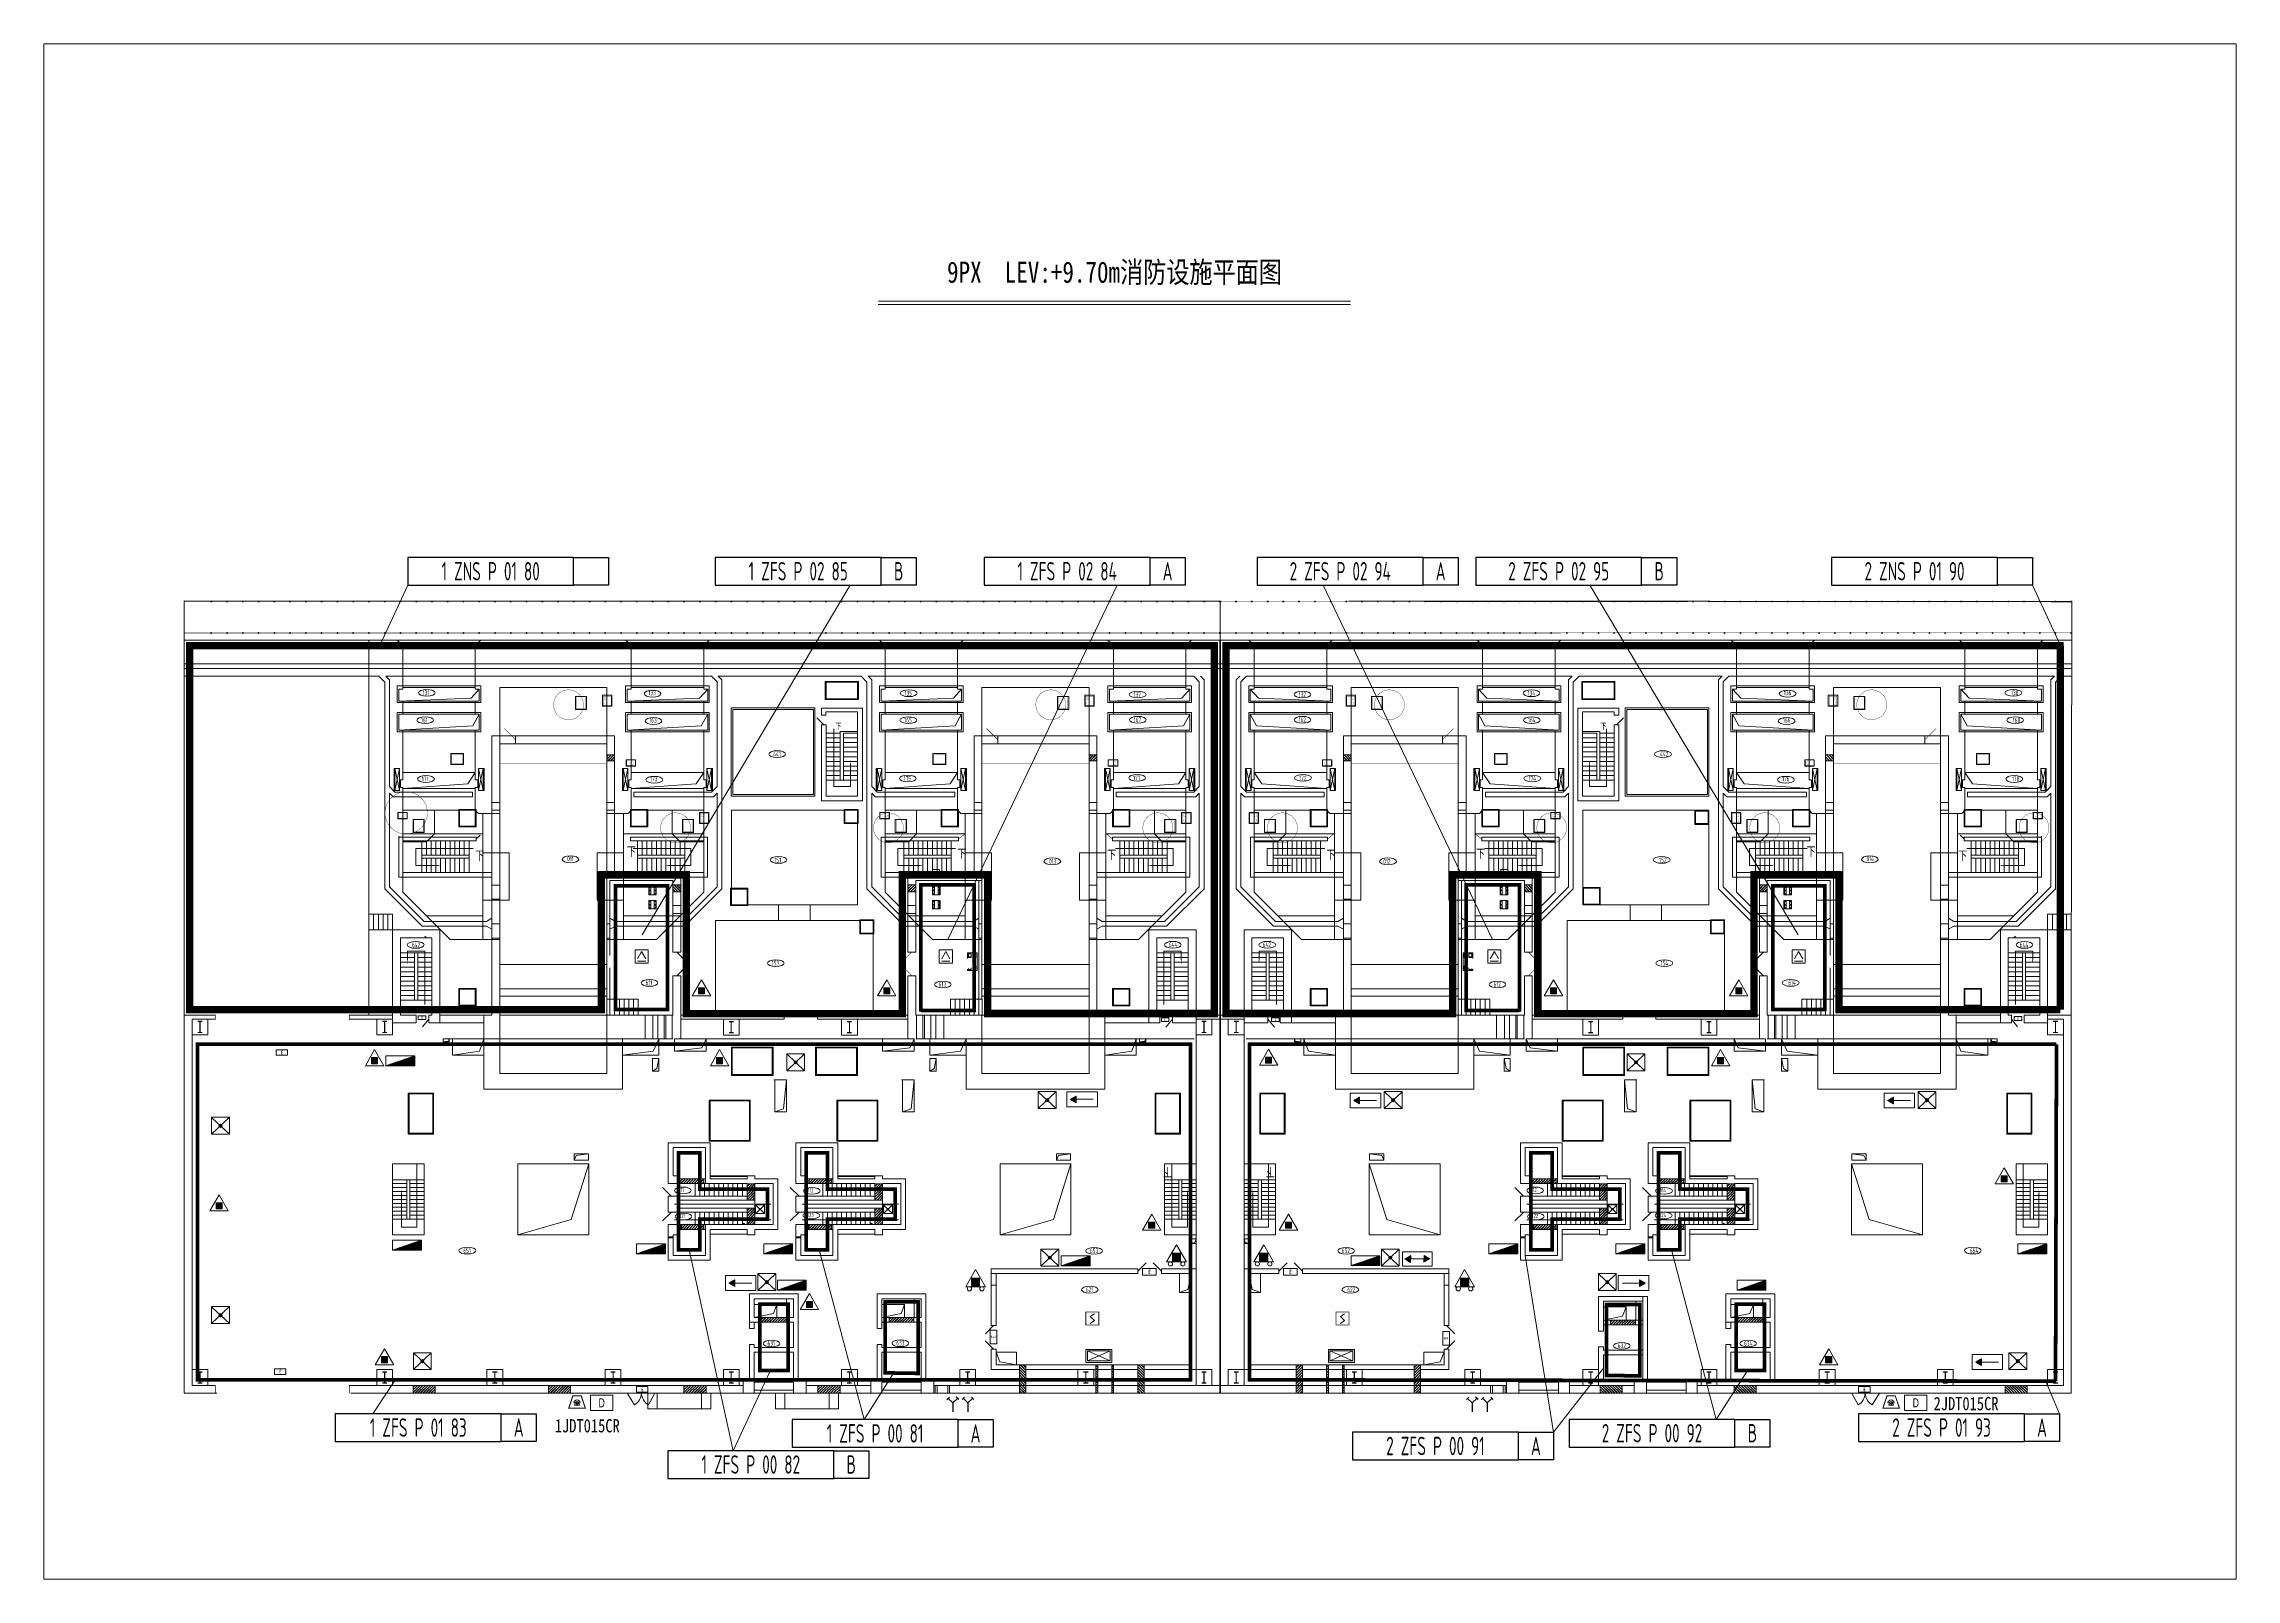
# Paper-space layout '布局2' of a CAD drawing. Header units: millimetres. Extents: x 29 to 262, y 20 to 183.
# The model-space entities are those that its viewports show. They can reach past a viewport. Long polylines and large blocks are cut down to what shows.
import ezdxf
from ezdxf.enums import TextEntityAlignment as Align

# ---------------------------------------------------------------- set-up
doc = ezdxf.new("R2010")
doc.units = ezdxf.units.MM
doc.linetypes.add('ACAD_ISO02W100', pattern=[15, 12, -3])
doc.linetypes.add('ACAD_ISO12W100', pattern=[22, 12, -3, 0.5, -3, 0.5, -3])
for name, color, linetype, lineweight in [('A', 1, 'Continuous', 0), ('D0墙体', 7, 'Continuous', 0), ('D0标注及说明', 7, 'Continuous', 0), ('D1墙体', 7, 'Continuous', 0), ('D2墙体', 7, 'Continuous', 0), ('SFS-A', 1, 'Continuous', 0), ('TK', 7, 'Continuous', 20), ('支架', 9, 'Continuous', 0)]:
    doc.layers.add(name, color=color, linetype=linetype, lineweight=lineweight)
for name, color, linetype in [('BAS干线', 60, 'Continuous'), ('FAS_EQUIPMENT', 7, 'Continuous'), ('fas设备名称', 2, 'Continuous'), ('LYQ2', 2, 'Continuous'), ('PW3', 1, 'Continuous'), ('qx-txt', 7, 'Continuous'), ('Zone', 4, 'Continuous'), ('报警设备', 6, 'Continuous'), ('消防设备', 7, 'Continuous')]:
    doc.layers.add(name, color=color, linetype=linetype)
doc.styles.add('-宋体', font='', dxfattribs={"width": 0.8})
doc.styles.add('rs9', font='rs9.shx', dxfattribs={"width": 0.7, "bigfont": '1hztxt.shx'})
doc.styles.add('syfs', font='gbxwxt.shx', dxfattribs={"width": 0.8, "bigfont": 'gbhzfs.shx'})
doc.styles.add('文字及标注', font='tssdeng.shx', dxfattribs={"width": 0.7, "bigfont": 'hztxt.shx'})
doc.styles.get('-宋体').set_extended_font_data('SimSun')
pattern_1 = [(225, (-171275.645, 204543.187), (35.332726, -35.332726), []), (225, (-171277.31, 204543.187), (35.332726, -35.332726), []), (225, (-171278.977, 204543.187), (35.332726, -35.332726), [])]
pattern_2 = [(225, (-174648.487, 204543.187), (35.332726, -35.332726), []), (225, (-174650.15, 204543.187), (35.332726, -35.332726), []), (225, (-174651.82, 204543.187), (35.332726, -35.332726), [])]
pattern_3 = [(315, (209042.03, 204543.187), (-35.332726, -35.332726), []), (315, (209043.695, 204543.187), (-35.332726, -35.332726), []), (315, (209045.36, 204543.187), (-35.332726, -35.332726), [])]
pattern_4 = [(225, (-148777.544, 204543.187), (35.332726, -35.332726), []), (225, (-148779.21, 204543.187), (35.332726, -35.332726), []), (225, (-148780.876, 204543.187), (35.332726, -35.332726), [])]
pattern_5 = [(225, (-148756.724, 204543.187), (35.332726, -35.332726), []), (225, (-148758.39, 204543.187), (35.332726, -35.332726), []), (225, (-148760.056, 204543.187), (35.332726, -35.332726), [])]
pattern_6 = [(225, (-152129.566, 204543.187), (35.332726, -35.332726), []), (225, (-152131.23, 204543.187), (35.332726, -35.332726), []), (225, (-152132.897, 204543.187), (35.332726, -35.332726), [])]

# ---------------------------------------------------------------- blocks, each defined once
blk = doc.blocks.new('Repère Zone')
at = {"color": 0}
for points in [[(0, 0), (45, 0), (45, 7.5), (0, 7.5)], [(45, 7.5), (54.5, 7.5), (54.5, 0), (45, 0)]]:
    blk.add_lwpolyline(points, close=True, dxfattribs=at)
at = {"color": 0, "style": 'syfs', "width": 0.7}
for tag, p in [('X_XXX_X_XX_XX', (22.5, 3.75)), ('X', (49.75, 3.75))]:
    blk.add_attdef(tag, text='', height=5, dxfattribs=at).set_placement(p, align=Align.MIDDLE_CENTER)
blk = doc.blocks.new('SL-点型感光探测器')
at = {"color": 7, "lineweight": 0}
for q in [(-155, 163), (155, 163)]:
    blk.add_line((0, 435), q, dxfattribs=at)
at = {"color": 7, "lineweight": 0, "ltscale": 2}
blk.add_line((-155, 65), (155, 65), dxfattribs=at)
at = {"color": 1, "lineweight": 0}
blk.add_lwpolyline([(-250, 500), (-250, 0), (250, 0), (250, 500), (-250, 500)], dxfattribs=at)
blk = doc.blocks.new('光电感烟')
at = {"color": 7, "lineweight": 0}
for p, q in [((162, 312), (312, 412)), ((312, 162), (162, 312)), ((162, 62), (312, 162))]:
    blk.add_line(p, q, dxfattribs=at)
at = {"color": 1, "lineweight": 0, "const_width": 30}
blk.add_lwpolyline([(0, 0), (475, 0), (475, 475), (0, 475)], close=True, dxfattribs=at)
blk = doc.blocks.new('电话分机')
at = {"lineweight": 0}
for p, q in [((2.72, 2.22), (2.07, 2.22)), ((4.6, 2.22), (3.94, 2.22))]:
    blk.add_line(p, q, dxfattribs=at)
at = {"color": 1, "lineweight": 0, "const_width": 0.421}
blk.add_lwpolyline([(0, 0), (6.67, 0), (5, 5), (1.67, 5)], close=True, dxfattribs=at)
at = {"lineweight": 0}
blk.add_lwpolyline([(2.37, 1.17), (4.29, 1.17), (3.81, 2.61), (2.85, 2.61)], close=True, dxfattribs=at)
at = {"linetype": 'ACAD_ISO12W100', "lineweight": 0, "ltscale": 10}
blk.add_circle((3.35, 1.88), 0.262, dxfattribs=at)
at = {"lineweight": 0}
blk.add_arc((3.33, 2.07), 1.27, 6.84641, 173.15359, dxfattribs=at)
blk = doc.blocks.new('A$C2CD672AE')
at = {"layer": 'qx-txt', "color": 1, "lineweight": 0}
blk.add_lwpolyline([(0, 701), (1021, 701), (1021, 0), (0, 0)], close=True, dxfattribs=at)
at = {"layer": 'qx-txt', "color": 7, "lineweight": 0, "style": 'rs9', "width": 0.7}
blk.add_text('D', height=410, dxfattribs=at).set_placement((513, 350), align=Align.MIDDLE_CENTER)
blk = doc.blocks.new('A$C765B60D6')
at = {"color": 3, "lineweight": 5}
blk.add_lwpolyline([(0, 772), (1586, 772), (1586, 0), (0, 0)], close=True, dxfattribs=at)
at = {"color": 3, "lineweight": 5, "width": 0.8}
blk.add_text('E', height=496, dxfattribs=at).set_placement((663, 141))
blk = doc.blocks.new('$ATTACHMENT$00000214')
at = {"lineweight": 0}
blk.add_hatch(color=1, dxfattribs=at).paths.add_polyline_path([(-65, 2), (65, 2), (65, -128), (-65, -128)])
at = {"color": 1, "lineweight": 0}
for points in [[(0, 172), (-198, -172), (198, -172)], [(-65, 2), (65, 2), (65, -128), (-65, -128)]]:
    blk.add_lwpolyline(points, close=True, dxfattribs=at)
blk = doc.blocks.new('*X5')
for p, q in [((98421, -49983), (98430, -49975)), ((98457, -49983), (98484, -49956)), ((98492, -49983), (98537, -49938)), ((98527, -49983), (98591, -49919)), ((98563, -49983), (98645, -49901)), ((98598, -49983), (98699, -49882)), ((98634, -49983), (98753, -49864)), ((98669, -49983), (98806, -49846)), ((98704, -49983), (98860, -49827)), ((98740, -49983), (98914, -49809)), ((98775, -49983), (98968, -49790)), ((98810, -49983), (99022, -49772)), ((98846, -49983), (99075, -49753)), ((98881, -49983), (99105, -49759)), ((98916, -49983), (99105, -49794)), ((98952, -49983), (99105, -49830)), ((98987, -49983), (99105, -49865)), ((99022, -49983), (99105, -49900)), ((99058, -49983), (99105, -49936)), ((99093, -49983), (99105, -49971))]:
    blk.add_line(p, q)
blk = doc.blocks.new('A$C482318BE')
at = {"color": 1, "lineweight": 0}
blk.add_line((0, 0), (525, 180), dxfattribs=at)
blk.add_lwpolyline([(0, 0), (525, 0), (525, 180), (0, 180)], close=True, dxfattribs=at)
at = {"color": 1, "lineweight": 0, "xscale": 0.75, "yscale": 0.75, "zscale": 0.75}
blk.add_blockref('*X5', (-73804, 37487), dxfattribs=at)
blk = doc.blocks.new('A$C39B32D12')
at = {"layer": 'qx-txt', "lineweight": 0}
h = blk.add_hatch(color=3, dxfattribs=at)
edge = h.paths.add_edge_path()
edge.add_arc((325, 306), 57.3, 0, 360)
at = {"layer": 'qx-txt', "color": 3, "lineweight": 0}
for p, q in [((644, 609), (0, 0)), ((11, 600), (648, 1))]:
    blk.add_line(p, q, dxfattribs=at)
blk.add_lwpolyline([(0, 615), (649, 615), (649, 0), (0, 0)], close=True, dxfattribs=at)
blk.add_circle((325, 306), 57.3, dxfattribs=at)
blk = doc.blocks.new('A$C6C9F09AC')
at = {"lineweight": 0}
h = blk.add_hatch(dxfattribs=at)
h.set_pattern_fill('_USER', color=3, scale=0.7, angle=180, style=0, pattern_type=0)
h.set_pattern_definition([(180, (764544.59285, -47447.6282), (-9e-17, -0.7), [])])
h.paths.add_polyline_path([(131, 269), (339, 149), (339, 389)])
at = {"color": 3, "lineweight": 0}
blk.add_line((959, 271), (270, 271), dxfattribs=at)
for points in [[(1110, 0), (0, 0), (0, 540), (1110, 540)], [(131, 269), (339, 149), (339, 389)]]:
    blk.add_lwpolyline(points, close=True, dxfattribs=at)
blk = doc.blocks.new('A$C50981BC1')
at = {"lineweight": 0}
h = blk.add_hatch(dxfattribs=at)
h.set_pattern_fill('ANSI32', color=1, style=0)
h.set_pattern_definition([(45, (-1065390.50668, 67751.40933), (-0.26516504294, 0.26516504294), []), (45, (-1065390.3299, 67751.40933), (-0.26516504294, 0.26516504294), [])])
h.paths.add_polyline_path([(547, 1211), (1320, 1211), (1320, 484), (547, 484)])
at = {"color": 1, "lineweight": 0}
for points in [[(935, 2021), (0, 402), (1869, 402)], [(547, 1211), (1320, 1211), (1320, 484), (547, 484)]]:
    blk.add_lwpolyline(points, close=True, dxfattribs=at)
for centre in [(355, 202), (1538, 202)]:
    blk.add_circle(centre, 202, dxfattribs=at)
blk = doc.blocks.new('A$C41BB26E9')
at = {"layer": 'PW3', "lineweight": 25}
for p, q in [((0, 441), (90, 531)), ((214, 321), (47, 488)), ((214, 321), (381, 488)), ((214, 321), (214, 0)), ((427, 442), (338, 532))]:
    blk.add_line(p, q, dxfattribs=at)
blk = doc.blocks.new('A$C0DE673CD')
at = {"lineweight": 0}
for points in [[(301, 140), (306, 390), (88, 269)], [(1002, 262), (789, 391), (784, 142)]]:
    blk.add_hatch(color=3, dxfattribs=at).paths.add_polyline_path(points)
at = {"color": 3, "lineweight": 0}
blk.add_line((181, 266), (879, 266), dxfattribs=at)
for points in [[(0, 525), (1085, 525), (1085, 0), (0, 0)], [(301, 140), (306, 390), (88, 269)], [(1002, 262), (789, 391), (784, 142)]]:
    blk.add_lwpolyline(points, close=True, dxfattribs=at)

msp = doc.modelspace()

# ---------------------------------------------------------------- hatches: boundary and pattern name
at = {"layer": 'D0墙体'}
h = msp.add_hatch(color=0, dxfattribs=at)
edge = h.paths.add_edge_path()
edge.add_arc((3478, 25616), 12.2, 0, 360)
h = msp.add_hatch(color=0, dxfattribs=at)
edge = h.paths.add_edge_path()
edge.add_arc((3895, 25616), 12.2, 0, 360)
h = msp.add_hatch(color=0, dxfattribs=at)
edge = h.paths.add_edge_path()
edge.add_arc((4311, 25616), 12.2, 0, 360)
h = msp.add_hatch(color=0, dxfattribs=at)
edge = h.paths.add_edge_path()
edge.add_arc((4728, 25616), 12.2, 0, 360)
h = msp.add_hatch(color=0, dxfattribs=at)
edge = h.paths.add_edge_path()
edge.add_arc((5144, 25616), 12.2, 0, 360)
h = msp.add_hatch(color=0, dxfattribs=at)
edge = h.paths.add_edge_path()
edge.add_arc((5560, 25616), 12.2, 0, 360)
h = msp.add_hatch(color=0, dxfattribs=at)
edge = h.paths.add_edge_path()
edge.add_arc((5977, 25616), 12.2, 0, 360)
h = msp.add_hatch(color=0, dxfattribs=at)
edge = h.paths.add_edge_path()
edge.add_arc((6393, 25616), 12.2, 0, 360)
h = msp.add_hatch(color=0, dxfattribs=at)
edge = h.paths.add_edge_path()
edge.add_arc((6810, 25616), 12.2, 0, 360)
h = msp.add_hatch(color=0, dxfattribs=at)
edge = h.paths.add_edge_path()
edge.add_arc((6810, 25616), 12.2, 0, 360)
h = msp.add_hatch(color=0, dxfattribs=at)
edge = h.paths.add_edge_path()
edge.add_arc((7226, 25616), 12.2, 0, 360)
h = msp.add_hatch(color=0, dxfattribs=at)
edge = h.paths.add_edge_path()
edge.add_arc((7642, 25616), 12.2, 0, 360)
h = msp.add_hatch(color=0, dxfattribs=at)
edge = h.paths.add_edge_path()
edge.add_arc((8059, 25616), 12.2, 0, 360)
h = msp.add_hatch(color=0, dxfattribs=at)
edge = h.paths.add_edge_path()
edge.add_arc((8475, 25616), 12.2, 0, 360)
h = msp.add_hatch(color=0, dxfattribs=at)
edge = h.paths.add_edge_path()
edge.add_arc((8892, 25616), 12.2, 0, 360)
h = msp.add_hatch(color=0, dxfattribs=at)
edge = h.paths.add_edge_path()
edge.add_arc((9308, 25616), 12.2, 0, 360)
h = msp.add_hatch(color=0, dxfattribs=at)
edge = h.paths.add_edge_path()
edge.add_arc((9724, 25616), 12.2, 0, 360)
h = msp.add_hatch(color=0, dxfattribs=at)
edge = h.paths.add_edge_path()
edge.add_arc((10141, 25616), 12.2, 0, 360)
h = msp.add_hatch(color=0, dxfattribs=at)
edge = h.paths.add_edge_path()
edge.add_arc((10557, 25616), 12.2, 0, 360)
h = msp.add_hatch(color=0, dxfattribs=at)
edge = h.paths.add_edge_path()
edge.add_arc((10974, 25616), 12.2, 0, 360)
h = msp.add_hatch(color=0, dxfattribs=at)
edge = h.paths.add_edge_path()
edge.add_arc((10974, 25616), 12.2, 0, 360)
h = msp.add_hatch(color=0, dxfattribs=at)
edge = h.paths.add_edge_path()
edge.add_arc((11390, 25616), 12.2, 0, 360)
h = msp.add_hatch(color=0, dxfattribs=at)
edge = h.paths.add_edge_path()
edge.add_arc((11806, 25616), 12.2, 0, 360)
h = msp.add_hatch(color=0, dxfattribs=at)
edge = h.paths.add_edge_path()
edge.add_arc((12223, 25616), 12.2, 0, 360)
h = msp.add_hatch(color=0, dxfattribs=at)
edge = h.paths.add_edge_path()
edge.add_arc((12639, 25616), 12.2, 0, 360)
h = msp.add_hatch(color=0, dxfattribs=at)
edge = h.paths.add_edge_path()
edge.add_arc((13056, 25616), 12.2, 0, 360)
h = msp.add_hatch(color=0, dxfattribs=at)
edge = h.paths.add_edge_path()
edge.add_arc((13472, 25616), 12.2, 0, 360)
h = msp.add_hatch(color=0, dxfattribs=at)
edge = h.paths.add_edge_path()
edge.add_arc((13888, 25616), 12.2, 0, 360)
h = msp.add_hatch(color=0, dxfattribs=at)
edge = h.paths.add_edge_path()
edge.add_arc((14305, 25616), 12.2, 0, 360)
h = msp.add_hatch(color=0, dxfattribs=at)
edge = h.paths.add_edge_path()
edge.add_arc((14721, 25616), 12.2, 0, 360)
h = msp.add_hatch(color=0, dxfattribs=at)
edge = h.paths.add_edge_path()
edge.add_arc((15138, 25616), 12.2, 0, 360)
h = msp.add_hatch(color=0, dxfattribs=at)
edge = h.paths.add_edge_path()
edge.add_arc((15138, 25616), 12.2, 0, 360)
h = msp.add_hatch(color=0, dxfattribs=at)
edge = h.paths.add_edge_path()
edge.add_arc((15554, 25616), 12.2, 0, 360)
h = msp.add_hatch(color=0, dxfattribs=at)
edge = h.paths.add_edge_path()
edge.add_arc((15970, 25616), 12.2, 0, 360)
h = msp.add_hatch(color=0, dxfattribs=at)
edge = h.paths.add_edge_path()
edge.add_arc((16387, 25616), 12.2, 0, 360)
h = msp.add_hatch(color=0, dxfattribs=at)
edge = h.paths.add_edge_path()
edge.add_arc((16803, 25616), 12.2, 0, 360)
h = msp.add_hatch(color=0, dxfattribs=at)
edge = h.paths.add_edge_path()
edge.add_arc((17220, 25616), 12.2, 0, 360)
h = msp.add_hatch(color=0, dxfattribs=at)
edge = h.paths.add_edge_path()
edge.add_arc((17636, 25616), 12.2, 0, 360)
h = msp.add_hatch(color=0, dxfattribs=at)
edge = h.paths.add_edge_path()
edge.add_arc((18052, 25616), 12.2, 0, 360)
h = msp.add_hatch(color=0, dxfattribs=at)
edge = h.paths.add_edge_path()
edge.add_arc((18469, 25616), 12.2, 0, 360)
h = msp.add_hatch(color=0, dxfattribs=at)
edge = h.paths.add_edge_path()
edge.add_arc((18885, 25616), 12.2, 0, 360)
h = msp.add_hatch(color=0, dxfattribs=at)
edge = h.paths.add_edge_path()
edge.add_arc((19302, 25616), 12.2, 0, 360)
h = msp.add_hatch(color=0, dxfattribs=at)
edge = h.paths.add_edge_path()
edge.add_arc((19302, 25616), 12.2, 0, 360)
h = msp.add_hatch(color=0, dxfattribs=at)
edge = h.paths.add_edge_path()
edge.add_arc((19718, 25616), 12.2, 0, 360)
h = msp.add_hatch(color=0, dxfattribs=at)
edge = h.paths.add_edge_path()
edge.add_arc((20134, 25616), 12.2, 0, 360)
h = msp.add_hatch(color=0, dxfattribs=at)
edge = h.paths.add_edge_path()
edge.add_arc((20551, 25616), 12.2, 0, 360)
h = msp.add_hatch(color=0, dxfattribs=at)
edge = h.paths.add_edge_path()
edge.add_arc((20967, 25616), 12.2, 0, 360)
h = msp.add_hatch(color=0, dxfattribs=at)
edge = h.paths.add_edge_path()
edge.add_arc((21384, 25616), 12.2, 0, 360)
h = msp.add_hatch(color=0, dxfattribs=at)
edge = h.paths.add_edge_path()
edge.add_arc((21800, 25616), 12.2, 0, 360)
h = msp.add_hatch(color=0, dxfattribs=at)
edge = h.paths.add_edge_path()
edge.add_arc((22216, 25616), 12.2, 0, 360)
h = msp.add_hatch(color=0, dxfattribs=at)
edge = h.paths.add_edge_path()
edge.add_arc((22633, 25616), 12.2, 0, 360)
h = msp.add_hatch(color=0, dxfattribs=at)
edge = h.paths.add_edge_path()
edge.add_arc((23049, 25616), 12.2, 0, 360)
h = msp.add_hatch(color=0, dxfattribs=at)
edge = h.paths.add_edge_path()
edge.add_arc((23466, 25616), 12.2, 0, 360)
h = msp.add_hatch(color=0, dxfattribs=at)
edge = h.paths.add_edge_path()
edge.add_arc((23466, 25616), 12.2, 0, 360)
h = msp.add_hatch(color=0, dxfattribs=at)
edge = h.paths.add_edge_path()
edge.add_arc((23882, 25616), 12.2, 0, 360)
h = msp.add_hatch(color=0, dxfattribs=at)
edge = h.paths.add_edge_path()
edge.add_arc((24298, 25616), 12.2, 0, 360)
h = msp.add_hatch(color=0, dxfattribs=at)
edge = h.paths.add_edge_path()
edge.add_arc((24715, 25616), 12.2, 0, 360)
h = msp.add_hatch(color=0, dxfattribs=at)
edge = h.paths.add_edge_path()
edge.add_arc((25131, 25616), 12.2, 0, 360)
h = msp.add_hatch(color=0, dxfattribs=at)
edge = h.paths.add_edge_path()
edge.add_arc((25548, 25616), 12.2, 0, 360)
h = msp.add_hatch(color=0, dxfattribs=at)
edge = h.paths.add_edge_path()
edge.add_arc((25964, 25616), 12.2, 0, 360)
h = msp.add_hatch(color=0, dxfattribs=at)
edge = h.paths.add_edge_path()
edge.add_arc((26380, 25616), 12.2, 0, 360)
h = msp.add_hatch(color=0, dxfattribs=at)
edge = h.paths.add_edge_path()
edge.add_arc((26797, 25616), 12.2, 0, 360)
h = msp.add_hatch(color=0, dxfattribs=at)
edge = h.paths.add_edge_path()
edge.add_arc((27213, 25616), 12.2, 0, 360)
h = msp.add_hatch(color=0, dxfattribs=at)
edge = h.paths.add_edge_path()
edge.add_arc((27630, 25616), 12.2, 0, 360)
h = msp.add_hatch(color=0, dxfattribs=at)
edge = h.paths.add_edge_path()
edge.add_arc((27630, 25616), 12.2, 0, 360)
h = msp.add_hatch(color=0, dxfattribs=at)
edge = h.paths.add_edge_path()
edge.add_arc((28046, 25616), 12.2, 0, 360)
h = msp.add_hatch(color=0, dxfattribs=at)
edge = h.paths.add_edge_path()
edge.add_arc((28462, 25616), 12.2, 0, 360)
h = msp.add_hatch(color=0, dxfattribs=at)
edge = h.paths.add_edge_path()
edge.add_arc((28879, 25616), 12.2, 0, 360)
h = msp.add_hatch(color=0, dxfattribs=at)
edge = h.paths.add_edge_path()
edge.add_arc((29295, 25616), 12.2, 0, 360)
h = msp.add_hatch(color=0, dxfattribs=at)
edge = h.paths.add_edge_path()
edge.add_arc((29712, 25616), 12.2, 0, 360)
h = msp.add_hatch(color=0, dxfattribs=at)
edge = h.paths.add_edge_path()
edge.add_arc((30128, 25616), 12.2, 0, 360)
h = msp.add_hatch(color=0, dxfattribs=at)
edge = h.paths.add_edge_path()
edge.add_arc((30136, 25616), 12.2, 0, 360)
h = msp.add_hatch(color=0, dxfattribs=at)
edge = h.paths.add_edge_path()
edge.add_arc((30553, 25616), 12.2, 0, 360)
h = msp.add_hatch(color=0, dxfattribs=at)
edge = h.paths.add_edge_path()
edge.add_arc((30969, 25616), 12.2, 0, 360)
h = msp.add_hatch(color=0, dxfattribs=at)
edge = h.paths.add_edge_path()
edge.add_arc((31386, 25616), 12.2, 0, 360)
h = msp.add_hatch(color=0, dxfattribs=at)
edge = h.paths.add_edge_path()
edge.add_arc((31802, 25616), 12.2, 0, 360)
h = msp.add_hatch(color=0, dxfattribs=at)
edge = h.paths.add_edge_path()
edge.add_arc((32218, 25616), 12.2, 0, 360)
h = msp.add_hatch(color=0, dxfattribs=at)
edge = h.paths.add_edge_path()
edge.add_arc((32635, 25616), 12.2, 0, 360)
h = msp.add_hatch(color=0, dxfattribs=at)
edge = h.paths.add_edge_path()
edge.add_arc((32635, 25616), 12.2, 0, 360)
h = msp.add_hatch(color=0, dxfattribs=at)
edge = h.paths.add_edge_path()
edge.add_arc((33051, 25616), 12.2, 0, 360)
h = msp.add_hatch(color=0, dxfattribs=at)
edge = h.paths.add_edge_path()
edge.add_arc((33468, 25616), 12.2, 0, 360)
h = msp.add_hatch(color=0, dxfattribs=at)
edge = h.paths.add_edge_path()
edge.add_arc((33884, 25616), 12.2, 0, 360)
h = msp.add_hatch(color=0, dxfattribs=at)
edge = h.paths.add_edge_path()
edge.add_arc((34300, 25616), 12.2, 0, 360)
h = msp.add_hatch(color=0, dxfattribs=at)
edge = h.paths.add_edge_path()
edge.add_arc((34717, 25616), 12.2, 0, 360)
h = msp.add_hatch(color=0, dxfattribs=at)
edge = h.paths.add_edge_path()
edge.add_arc((35133, 25616), 12.2, 0, 360)
h = msp.add_hatch(color=0, dxfattribs=at)
edge = h.paths.add_edge_path()
edge.add_arc((35550, 25616), 12.2, 0, 360)
h = msp.add_hatch(color=0, dxfattribs=at)
edge = h.paths.add_edge_path()
edge.add_arc((35966, 25616), 12.2, 0, 360)
h = msp.add_hatch(color=0, dxfattribs=at)
edge = h.paths.add_edge_path()
edge.add_arc((36382, 25616), 12.2, 0, 360)
h = msp.add_hatch(color=0, dxfattribs=at)
edge = h.paths.add_edge_path()
edge.add_arc((36799, 25616), 12.2, 0, 360)
h = msp.add_hatch(color=0, dxfattribs=at)
edge = h.paths.add_edge_path()
edge.add_arc((36799, 25616), 12.2, 0, 360)
h = msp.add_hatch(color=0, dxfattribs=at)
edge = h.paths.add_edge_path()
edge.add_arc((37215, 25616), 12.2, 0, 360)
h = msp.add_hatch(color=0, dxfattribs=at)
edge = h.paths.add_edge_path()
edge.add_arc((37632, 25616), 12.2, 0, 360)
h = msp.add_hatch(color=0, dxfattribs=at)
edge = h.paths.add_edge_path()
edge.add_arc((38048, 25616), 12.2, 0, 360)
h = msp.add_hatch(color=0, dxfattribs=at)
edge = h.paths.add_edge_path()
edge.add_arc((38464, 25616), 12.2, 0, 360)
h = msp.add_hatch(color=0, dxfattribs=at)
edge = h.paths.add_edge_path()
edge.add_arc((38881, 25616), 12.2, 0, 360)
h = msp.add_hatch(color=0, dxfattribs=at)
edge = h.paths.add_edge_path()
edge.add_arc((39297, 25616), 12.2, 0, 360)
h = msp.add_hatch(color=0, dxfattribs=at)
edge = h.paths.add_edge_path()
edge.add_arc((39714, 25616), 12.2, 0, 360)
h = msp.add_hatch(color=0, dxfattribs=at)
edge = h.paths.add_edge_path()
edge.add_arc((40130, 25616), 12.2, 0, 360)
h = msp.add_hatch(color=0, dxfattribs=at)
edge = h.paths.add_edge_path()
edge.add_arc((40546, 25616), 12.2, 0, 360)
h = msp.add_hatch(color=0, dxfattribs=at)
edge = h.paths.add_edge_path()
edge.add_arc((40963, 25616), 12.2, 0, 360)
h = msp.add_hatch(color=0, dxfattribs=at)
edge = h.paths.add_edge_path()
edge.add_arc((40963, 25616), 12.2, 0, 360)
h = msp.add_hatch(color=0, dxfattribs=at)
edge = h.paths.add_edge_path()
edge.add_arc((41379, 25616), 12.2, 0, 360)
h = msp.add_hatch(color=0, dxfattribs=at)
edge = h.paths.add_edge_path()
edge.add_arc((41796, 25616), 12.2, 0, 360)
h = msp.add_hatch(color=0, dxfattribs=at)
edge = h.paths.add_edge_path()
edge.add_arc((42212, 25616), 12.2, 0, 360)
h = msp.add_hatch(color=0, dxfattribs=at)
edge = h.paths.add_edge_path()
edge.add_arc((42628, 25616), 12.2, 0, 360)
h = msp.add_hatch(color=0, dxfattribs=at)
edge = h.paths.add_edge_path()
edge.add_arc((43045, 25616), 12.2, 0, 360)
h = msp.add_hatch(color=0, dxfattribs=at)
edge = h.paths.add_edge_path()
edge.add_arc((43461, 25616), 12.2, 0, 360)
h = msp.add_hatch(color=0, dxfattribs=at)
edge = h.paths.add_edge_path()
edge.add_arc((43878, 25616), 12.2, 0, 360)
h = msp.add_hatch(color=0, dxfattribs=at)
edge = h.paths.add_edge_path()
edge.add_arc((44294, 25616), 12.2, 0, 360)
h = msp.add_hatch(color=0, dxfattribs=at)
edge = h.paths.add_edge_path()
edge.add_arc((44710, 25616), 12.2, 0, 360)
h = msp.add_hatch(color=0, dxfattribs=at)
edge = h.paths.add_edge_path()
edge.add_arc((45127, 25616), 12.2, 0, 360)
h = msp.add_hatch(color=0, dxfattribs=at)
edge = h.paths.add_edge_path()
edge.add_arc((45127, 25616), 12.2, 0, 360)
h = msp.add_hatch(color=0, dxfattribs=at)
edge = h.paths.add_edge_path()
edge.add_arc((45543, 25616), 12.2, 0, 360)
h = msp.add_hatch(color=0, dxfattribs=at)
edge = h.paths.add_edge_path()
edge.add_arc((45960, 25616), 12.2, 0, 360)
h = msp.add_hatch(color=0, dxfattribs=at)
edge = h.paths.add_edge_path()
edge.add_arc((46376, 25616), 12.2, 0, 360)
h = msp.add_hatch(color=0, dxfattribs=at)
edge = h.paths.add_edge_path()
edge.add_arc((46792, 25616), 12.2, 0, 360)
h = msp.add_hatch(color=0, dxfattribs=at)
edge = h.paths.add_edge_path()
edge.add_arc((47209, 25616), 12.2, 0, 360)
h = msp.add_hatch(color=0, dxfattribs=at)
edge = h.paths.add_edge_path()
edge.add_arc((47625, 25616), 12.2, 0, 360)
h = msp.add_hatch(color=0, dxfattribs=at)
edge = h.paths.add_edge_path()
edge.add_arc((48042, 25616), 12.2, 0, 360)
h = msp.add_hatch(color=0, dxfattribs=at)
edge = h.paths.add_edge_path()
edge.add_arc((48458, 25616), 12.2, 0, 360)
h = msp.add_hatch(color=0, dxfattribs=at)
edge = h.paths.add_edge_path()
edge.add_arc((48874, 25616), 12.2, 0, 360)
h = msp.add_hatch(color=0, dxfattribs=at)
edge = h.paths.add_edge_path()
edge.add_arc((49291, 25616), 12.2, 0, 360)
h = msp.add_hatch(color=0, dxfattribs=at)
edge = h.paths.add_edge_path()
edge.add_arc((49291, 25616), 12.2, 0, 360)
h = msp.add_hatch(color=0, dxfattribs=at)
edge = h.paths.add_edge_path()
edge.add_arc((49707, 25616), 12.2, 0, 360)
h = msp.add_hatch(color=0, dxfattribs=at)
edge = h.paths.add_edge_path()
edge.add_arc((50124, 25616), 12.2, 0, 360)
h = msp.add_hatch(color=0, dxfattribs=at)
edge = h.paths.add_edge_path()
edge.add_arc((50540, 25616), 12.2, 0, 360)
h = msp.add_hatch(color=0, dxfattribs=at)
edge = h.paths.add_edge_path()
edge.add_arc((50956, 25616), 12.2, 0, 360)
h = msp.add_hatch(color=0, dxfattribs=at)
edge = h.paths.add_edge_path()
edge.add_arc((51373, 25616), 12.2, 0, 360)
h = msp.add_hatch(color=0, dxfattribs=at)
edge = h.paths.add_edge_path()
edge.add_arc((51789, 25616), 12.2, 0, 360)
h = msp.add_hatch(color=0, dxfattribs=at)
edge = h.paths.add_edge_path()
edge.add_arc((52206, 25616), 12.2, 0, 360)
h = msp.add_hatch(color=0, dxfattribs=at)
edge = h.paths.add_edge_path()
edge.add_arc((52622, 25616), 12.2, 0, 360)
h = msp.add_hatch(color=0, dxfattribs=at)
edge = h.paths.add_edge_path()
edge.add_arc((3478, 24783), 12.2, 0, 360)
h = msp.add_hatch(color=0, dxfattribs=at)
edge = h.paths.add_edge_path()
edge.add_arc((3895, 24783), 12.2, 0, 360)
h = msp.add_hatch(color=0, dxfattribs=at)
edge = h.paths.add_edge_path()
edge.add_arc((4311, 24783), 12.2, 0, 360)
h = msp.add_hatch(color=0, dxfattribs=at)
edge = h.paths.add_edge_path()
edge.add_arc((4728, 24783), 12.2, 0, 360)
h = msp.add_hatch(color=0, dxfattribs=at)
edge = h.paths.add_edge_path()
edge.add_arc((5144, 24783), 12.2, 0, 360)
h = msp.add_hatch(color=0, dxfattribs=at)
edge = h.paths.add_edge_path()
edge.add_arc((5560, 24783), 12.2, 0, 360)
h = msp.add_hatch(color=0, dxfattribs=at)
edge = h.paths.add_edge_path()
edge.add_arc((5977, 24783), 12.2, 0, 360)
h = msp.add_hatch(color=0, dxfattribs=at)
edge = h.paths.add_edge_path()
edge.add_arc((6393, 24783), 12.2, 0, 360)
h = msp.add_hatch(color=0, dxfattribs=at)
edge = h.paths.add_edge_path()
edge.add_arc((6810, 24783), 12.2, 0, 360)
h = msp.add_hatch(color=0, dxfattribs=at)
edge = h.paths.add_edge_path()
edge.add_arc((6810, 24783), 12.2, 0, 360)
h = msp.add_hatch(color=0, dxfattribs=at)
edge = h.paths.add_edge_path()
edge.add_arc((7226, 24783), 12.2, 0, 360)
h = msp.add_hatch(color=0, dxfattribs=at)
edge = h.paths.add_edge_path()
edge.add_arc((7642, 24783), 12.2, 0, 360)
h = msp.add_hatch(color=0, dxfattribs=at)
edge = h.paths.add_edge_path()
edge.add_arc((8059, 24783), 12.2, 0, 360)
h = msp.add_hatch(color=0, dxfattribs=at)
edge = h.paths.add_edge_path()
edge.add_arc((8475, 24783), 12.2, 0, 360)
h = msp.add_hatch(color=0, dxfattribs=at)
edge = h.paths.add_edge_path()
edge.add_arc((8892, 24783), 12.2, 0, 360)
h = msp.add_hatch(color=0, dxfattribs=at)
edge = h.paths.add_edge_path()
edge.add_arc((9308, 24783), 12.2, 0, 360)
h = msp.add_hatch(color=0, dxfattribs=at)
edge = h.paths.add_edge_path()
edge.add_arc((9724, 24783), 12.2, 0, 360)
h = msp.add_hatch(color=0, dxfattribs=at)
edge = h.paths.add_edge_path()
edge.add_arc((10141, 24783), 12.2, 0, 360)
h = msp.add_hatch(color=0, dxfattribs=at)
edge = h.paths.add_edge_path()
edge.add_arc((10557, 24783), 12.2, 0, 360)
h = msp.add_hatch(color=0, dxfattribs=at)
edge = h.paths.add_edge_path()
edge.add_arc((10974, 24783), 12.2, 0, 360)
h = msp.add_hatch(color=0, dxfattribs=at)
edge = h.paths.add_edge_path()
edge.add_arc((10974, 24783), 12.2, 0, 360)
h = msp.add_hatch(color=0, dxfattribs=at)
edge = h.paths.add_edge_path()
edge.add_arc((11390, 24783), 12.2, 0, 360)
h = msp.add_hatch(color=0, dxfattribs=at)
edge = h.paths.add_edge_path()
edge.add_arc((11806, 24783), 12.2, 0, 360)
h = msp.add_hatch(color=0, dxfattribs=at)
edge = h.paths.add_edge_path()
edge.add_arc((12223, 24783), 12.2, 0, 360)
h = msp.add_hatch(color=0, dxfattribs=at)
edge = h.paths.add_edge_path()
edge.add_arc((12639, 24783), 12.2, 0, 360)
h = msp.add_hatch(color=0, dxfattribs=at)
edge = h.paths.add_edge_path()
edge.add_arc((13056, 24783), 12.2, 0, 360)
h = msp.add_hatch(color=0, dxfattribs=at)
edge = h.paths.add_edge_path()
edge.add_arc((13472, 24783), 12.2, 0, 360)
h = msp.add_hatch(color=0, dxfattribs=at)
edge = h.paths.add_edge_path()
edge.add_arc((13888, 24783), 12.2, 0, 360)
h = msp.add_hatch(color=0, dxfattribs=at)
edge = h.paths.add_edge_path()
edge.add_arc((14305, 24783), 12.2, 0, 360)
h = msp.add_hatch(color=0, dxfattribs=at)
edge = h.paths.add_edge_path()
edge.add_arc((14721, 24783), 12.2, 0, 360)
h = msp.add_hatch(color=0, dxfattribs=at)
edge = h.paths.add_edge_path()
edge.add_arc((15138, 24783), 12.2, 0, 360)
h = msp.add_hatch(color=0, dxfattribs=at)
edge = h.paths.add_edge_path()
edge.add_arc((15138, 24783), 12.2, 0, 360)
h = msp.add_hatch(color=0, dxfattribs=at)
edge = h.paths.add_edge_path()
edge.add_arc((15554, 24783), 12.2, 0, 360)
h = msp.add_hatch(color=0, dxfattribs=at)
edge = h.paths.add_edge_path()
edge.add_arc((15970, 24783), 12.2, 0, 360)
h = msp.add_hatch(color=0, dxfattribs=at)
edge = h.paths.add_edge_path()
edge.add_arc((16387, 24783), 12.2, 0, 360)
h = msp.add_hatch(color=0, dxfattribs=at)
edge = h.paths.add_edge_path()
edge.add_arc((16803, 24783), 12.2, 0, 360)
h = msp.add_hatch(color=0, dxfattribs=at)
edge = h.paths.add_edge_path()
edge.add_arc((17220, 24783), 12.2, 0, 360)
h = msp.add_hatch(color=0, dxfattribs=at)
edge = h.paths.add_edge_path()
edge.add_arc((17636, 24783), 12.2, 0, 360)
h = msp.add_hatch(color=0, dxfattribs=at)
edge = h.paths.add_edge_path()
edge.add_arc((18052, 24783), 12.2, 0, 360)
h = msp.add_hatch(color=0, dxfattribs=at)
edge = h.paths.add_edge_path()
edge.add_arc((18469, 24783), 12.2, 0, 360)
h = msp.add_hatch(color=0, dxfattribs=at)
edge = h.paths.add_edge_path()
edge.add_arc((18885, 24783), 12.2, 0, 360)
h = msp.add_hatch(color=0, dxfattribs=at)
edge = h.paths.add_edge_path()
edge.add_arc((19302, 24783), 12.2, 0, 360)
h = msp.add_hatch(color=0, dxfattribs=at)
edge = h.paths.add_edge_path()
edge.add_arc((19302, 24783), 12.2, 0, 360)
h = msp.add_hatch(color=0, dxfattribs=at)
edge = h.paths.add_edge_path()
edge.add_arc((19718, 24783), 12.2, 0, 360)
h = msp.add_hatch(color=0, dxfattribs=at)
edge = h.paths.add_edge_path()
edge.add_arc((20134, 24783), 12.2, 0, 360)
h = msp.add_hatch(color=0, dxfattribs=at)
edge = h.paths.add_edge_path()
edge.add_arc((20551, 24783), 12.2, 0, 360)
h = msp.add_hatch(color=0, dxfattribs=at)
edge = h.paths.add_edge_path()
edge.add_arc((20967, 24783), 12.2, 0, 360)
h = msp.add_hatch(color=0, dxfattribs=at)
edge = h.paths.add_edge_path()
edge.add_arc((21384, 24783), 12.2, 0, 360)
h = msp.add_hatch(color=0, dxfattribs=at)
edge = h.paths.add_edge_path()
edge.add_arc((21800, 24783), 12.2, 0, 360)
h = msp.add_hatch(color=0, dxfattribs=at)
edge = h.paths.add_edge_path()
edge.add_arc((22216, 24783), 12.2, 0, 360)
h = msp.add_hatch(color=0, dxfattribs=at)
edge = h.paths.add_edge_path()
edge.add_arc((22633, 24783), 12.2, 0, 360)
h = msp.add_hatch(color=0, dxfattribs=at)
edge = h.paths.add_edge_path()
edge.add_arc((23049, 24783), 12.2, 0, 360)
h = msp.add_hatch(color=0, dxfattribs=at)
edge = h.paths.add_edge_path()
edge.add_arc((23466, 24783), 12.2, 0, 360)
h = msp.add_hatch(color=0, dxfattribs=at)
edge = h.paths.add_edge_path()
edge.add_arc((23466, 24783), 12.2, 0, 360)
h = msp.add_hatch(color=0, dxfattribs=at)
edge = h.paths.add_edge_path()
edge.add_arc((23882, 24783), 12.2, 0, 360)
h = msp.add_hatch(color=0, dxfattribs=at)
edge = h.paths.add_edge_path()
edge.add_arc((24298, 24783), 12.2, 0, 360)
h = msp.add_hatch(color=0, dxfattribs=at)
edge = h.paths.add_edge_path()
edge.add_arc((24715, 24783), 12.2, 0, 360)
h = msp.add_hatch(color=0, dxfattribs=at)
edge = h.paths.add_edge_path()
edge.add_arc((25131, 24783), 12.2, 0, 360)
h = msp.add_hatch(color=0, dxfattribs=at)
edge = h.paths.add_edge_path()
edge.add_arc((25548, 24783), 12.2, 0, 360)
h = msp.add_hatch(color=0, dxfattribs=at)
edge = h.paths.add_edge_path()
edge.add_arc((25964, 24783), 12.2, 0, 360)
h = msp.add_hatch(color=0, dxfattribs=at)
edge = h.paths.add_edge_path()
edge.add_arc((26380, 24783), 12.2, 0, 360)
h = msp.add_hatch(color=0, dxfattribs=at)
edge = h.paths.add_edge_path()
edge.add_arc((26797, 24783), 12.2, 0, 360)
h = msp.add_hatch(color=0, dxfattribs=at)
edge = h.paths.add_edge_path()
edge.add_arc((27213, 24783), 12.2, 0, 360)
h = msp.add_hatch(color=0, dxfattribs=at)
edge = h.paths.add_edge_path()
edge.add_arc((27630, 24783), 12.2, 0, 360)
h = msp.add_hatch(color=0, dxfattribs=at)
edge = h.paths.add_edge_path()
edge.add_arc((27630, 24783), 12.2, 0, 360)
h = msp.add_hatch(color=0, dxfattribs=at)
edge = h.paths.add_edge_path()
edge.add_arc((28046, 24783), 12.2, 0, 360)
h = msp.add_hatch(color=0, dxfattribs=at)
edge = h.paths.add_edge_path()
edge.add_arc((28462, 24783), 12.2, 0, 360)
h = msp.add_hatch(color=0, dxfattribs=at)
edge = h.paths.add_edge_path()
edge.add_arc((28879, 24783), 12.2, 0, 360)
h = msp.add_hatch(color=0, dxfattribs=at)
edge = h.paths.add_edge_path()
edge.add_arc((29295, 24783), 12.2, 0, 360)
h = msp.add_hatch(color=0, dxfattribs=at)
edge = h.paths.add_edge_path()
edge.add_arc((29712, 24783), 12.2, 0, 360)
h = msp.add_hatch(color=0, dxfattribs=at)
edge = h.paths.add_edge_path()
edge.add_arc((30128, 24783), 12.2, 0, 360)
h = msp.add_hatch(color=0, dxfattribs=at)
edge = h.paths.add_edge_path()
edge.add_arc((30136, 24783), 12.2, 0, 360)
h = msp.add_hatch(color=0, dxfattribs=at)
edge = h.paths.add_edge_path()
edge.add_arc((30553, 24783), 12.2, 0, 360)
h = msp.add_hatch(color=0, dxfattribs=at)
edge = h.paths.add_edge_path()
edge.add_arc((30969, 24783), 12.2, 0, 360)
h = msp.add_hatch(color=0, dxfattribs=at)
edge = h.paths.add_edge_path()
edge.add_arc((31386, 24783), 12.2, 0, 360)
h = msp.add_hatch(color=0, dxfattribs=at)
edge = h.paths.add_edge_path()
edge.add_arc((31802, 24783), 12.2, 0, 360)
h = msp.add_hatch(color=0, dxfattribs=at)
edge = h.paths.add_edge_path()
edge.add_arc((32218, 24783), 12.2, 0, 360)
h = msp.add_hatch(color=0, dxfattribs=at)
edge = h.paths.add_edge_path()
edge.add_arc((32635, 24783), 12.2, 0, 360)
h = msp.add_hatch(color=0, dxfattribs=at)
edge = h.paths.add_edge_path()
edge.add_arc((32635, 24783), 12.2, 0, 360)
h = msp.add_hatch(color=0, dxfattribs=at)
edge = h.paths.add_edge_path()
edge.add_arc((33051, 24783), 12.2, 0, 360)
h = msp.add_hatch(color=0, dxfattribs=at)
edge = h.paths.add_edge_path()
edge.add_arc((33468, 24783), 12.2, 0, 360)
h = msp.add_hatch(color=0, dxfattribs=at)
edge = h.paths.add_edge_path()
edge.add_arc((33884, 24783), 12.2, 0, 360)
h = msp.add_hatch(color=0, dxfattribs=at)
edge = h.paths.add_edge_path()
edge.add_arc((34300, 24783), 12.2, 0, 360)
h = msp.add_hatch(color=0, dxfattribs=at)
edge = h.paths.add_edge_path()
edge.add_arc((34717, 24783), 12.2, 0, 360)
h = msp.add_hatch(color=0, dxfattribs=at)
edge = h.paths.add_edge_path()
edge.add_arc((35133, 24783), 12.2, 0, 360)
h = msp.add_hatch(color=0, dxfattribs=at)
edge = h.paths.add_edge_path()
edge.add_arc((35550, 24783), 12.2, 0, 360)
h = msp.add_hatch(color=0, dxfattribs=at)
edge = h.paths.add_edge_path()
edge.add_arc((35966, 24783), 12.2, 0, 360)
h = msp.add_hatch(color=0, dxfattribs=at)
edge = h.paths.add_edge_path()
edge.add_arc((36382, 24783), 12.2, 0, 360)
h = msp.add_hatch(color=0, dxfattribs=at)
edge = h.paths.add_edge_path()
edge.add_arc((36799, 24783), 12.2, 0, 360)
h = msp.add_hatch(color=0, dxfattribs=at)
edge = h.paths.add_edge_path()
edge.add_arc((36799, 24783), 12.2, 0, 360)
h = msp.add_hatch(color=0, dxfattribs=at)
edge = h.paths.add_edge_path()
edge.add_arc((37215, 24783), 12.2, 0, 360)
h = msp.add_hatch(color=0, dxfattribs=at)
edge = h.paths.add_edge_path()
edge.add_arc((37632, 24783), 12.2, 0, 360)
h = msp.add_hatch(color=0, dxfattribs=at)
edge = h.paths.add_edge_path()
edge.add_arc((38048, 24783), 12.2, 0, 360)
h = msp.add_hatch(color=0, dxfattribs=at)
edge = h.paths.add_edge_path()
edge.add_arc((38464, 24783), 12.2, 0, 360)
h = msp.add_hatch(color=0, dxfattribs=at)
edge = h.paths.add_edge_path()
edge.add_arc((38881, 24783), 12.2, 0, 360)
h = msp.add_hatch(color=0, dxfattribs=at)
edge = h.paths.add_edge_path()
edge.add_arc((39297, 24783), 12.2, 0, 360)
h = msp.add_hatch(color=0, dxfattribs=at)
edge = h.paths.add_edge_path()
edge.add_arc((39714, 24783), 12.2, 0, 360)
h = msp.add_hatch(color=0, dxfattribs=at)
edge = h.paths.add_edge_path()
edge.add_arc((40130, 24783), 12.2, 0, 360)
h = msp.add_hatch(color=0, dxfattribs=at)
edge = h.paths.add_edge_path()
edge.add_arc((40546, 24783), 12.2, 0, 360)
h = msp.add_hatch(color=0, dxfattribs=at)
edge = h.paths.add_edge_path()
edge.add_arc((40963, 24783), 12.2, 0, 360)
h = msp.add_hatch(color=0, dxfattribs=at)
edge = h.paths.add_edge_path()
edge.add_arc((40963, 24783), 12.2, 0, 360)
h = msp.add_hatch(color=0, dxfattribs=at)
edge = h.paths.add_edge_path()
edge.add_arc((41379, 24783), 12.2, 0, 360)
h = msp.add_hatch(color=0, dxfattribs=at)
edge = h.paths.add_edge_path()
edge.add_arc((41796, 24783), 12.2, 0, 360)
h = msp.add_hatch(color=0, dxfattribs=at)
edge = h.paths.add_edge_path()
edge.add_arc((42212, 24783), 12.2, 0, 360)
h = msp.add_hatch(color=0, dxfattribs=at)
edge = h.paths.add_edge_path()
edge.add_arc((42628, 24783), 12.2, 0, 360)
h = msp.add_hatch(color=0, dxfattribs=at)
edge = h.paths.add_edge_path()
edge.add_arc((43045, 24783), 12.2, 0, 360)
h = msp.add_hatch(color=0, dxfattribs=at)
edge = h.paths.add_edge_path()
edge.add_arc((43461, 24783), 12.2, 0, 360)
h = msp.add_hatch(color=0, dxfattribs=at)
edge = h.paths.add_edge_path()
edge.add_arc((43878, 24783), 12.2, 0, 360)
h = msp.add_hatch(color=0, dxfattribs=at)
edge = h.paths.add_edge_path()
edge.add_arc((44294, 24783), 12.2, 0, 360)
h = msp.add_hatch(color=0, dxfattribs=at)
edge = h.paths.add_edge_path()
edge.add_arc((44710, 24783), 12.2, 0, 360)
h = msp.add_hatch(color=0, dxfattribs=at)
edge = h.paths.add_edge_path()
edge.add_arc((45127, 24783), 12.2, 0, 360)
h = msp.add_hatch(color=0, dxfattribs=at)
edge = h.paths.add_edge_path()
edge.add_arc((45127, 24783), 12.2, 0, 360)
h = msp.add_hatch(color=0, dxfattribs=at)
edge = h.paths.add_edge_path()
edge.add_arc((45543, 24783), 12.2, 0, 360)
h = msp.add_hatch(color=0, dxfattribs=at)
edge = h.paths.add_edge_path()
edge.add_arc((45960, 24783), 12.2, 0, 360)
h = msp.add_hatch(color=0, dxfattribs=at)
edge = h.paths.add_edge_path()
edge.add_arc((46376, 24783), 12.2, 0, 360)
h = msp.add_hatch(color=0, dxfattribs=at)
edge = h.paths.add_edge_path()
edge.add_arc((46792, 24783), 12.2, 0, 360)
h = msp.add_hatch(color=0, dxfattribs=at)
edge = h.paths.add_edge_path()
edge.add_arc((47209, 24783), 12.2, 0, 360)
h = msp.add_hatch(color=0, dxfattribs=at)
edge = h.paths.add_edge_path()
edge.add_arc((47625, 24783), 12.2, 0, 360)
h = msp.add_hatch(color=0, dxfattribs=at)
edge = h.paths.add_edge_path()
edge.add_arc((48042, 24783), 12.2, 0, 360)
h = msp.add_hatch(color=0, dxfattribs=at)
edge = h.paths.add_edge_path()
edge.add_arc((48458, 24783), 12.2, 0, 360)
h = msp.add_hatch(color=0, dxfattribs=at)
edge = h.paths.add_edge_path()
edge.add_arc((48874, 24783), 12.2, 0, 360)
h = msp.add_hatch(color=0, dxfattribs=at)
edge = h.paths.add_edge_path()
edge.add_arc((49291, 24783), 12.2, 0, 360)
h = msp.add_hatch(color=0, dxfattribs=at)
edge = h.paths.add_edge_path()
edge.add_arc((49291, 24783), 12.2, 0, 360)
h = msp.add_hatch(color=0, dxfattribs=at)
edge = h.paths.add_edge_path()
edge.add_arc((49707, 24783), 12.2, 0, 360)
h = msp.add_hatch(color=0, dxfattribs=at)
edge = h.paths.add_edge_path()
edge.add_arc((50124, 24783), 12.2, 0, 360)
h = msp.add_hatch(color=0, dxfattribs=at)
edge = h.paths.add_edge_path()
edge.add_arc((50540, 24783), 12.2, 0, 360)
h = msp.add_hatch(color=0, dxfattribs=at)
edge = h.paths.add_edge_path()
edge.add_arc((50956, 24783), 12.2, 0, 360)
h = msp.add_hatch(color=0, dxfattribs=at)
edge = h.paths.add_edge_path()
edge.add_arc((51373, 24783), 12.2, 0, 360)
h = msp.add_hatch(color=0, dxfattribs=at)
edge = h.paths.add_edge_path()
edge.add_arc((51789, 24783), 12.2, 0, 360)
h = msp.add_hatch(color=0, dxfattribs=at)
edge = h.paths.add_edge_path()
edge.add_arc((52206, 24783), 12.2, 0, 360)
h = msp.add_hatch(color=0, dxfattribs=at)
edge = h.paths.add_edge_path()
edge.add_arc((52622, 24783), 12.2, 0, 360)
at = {"layer": 'D2墙体'}
h = msp.add_hatch(dxfattribs=at)
h.set_pattern_fill('JIS_RC_30', color=0, scale=1.665601, angle=180, style=0)
h.set_pattern_definition([(225, (-109427.34, -398705.615), (35.3327257, -35.3327257), []), (225, (-109429.005, -398705.615), (35.3327257, -35.3327257), []), (225, (-109430.67, -398705.615), (35.3327257, -35.3327257), [])])
h.paths.add_polyline_path([(14134, 21406), (13926, 21406), (13926, 21560), (14134, 21560)])
h = msp.add_hatch(dxfattribs=at)
h.set_pattern_fill('JIS_RC_30', color=0, scale=1.665601, angle=180, style=0)
h.set_pattern_definition([(225, (-96685.494, -398705.615), (35.3327257, -35.3327257), []), (225, (-96687.16, -398705.615), (35.3327257, -35.3327257), []), (225, (-96688.825, -398705.615), (35.3327257, -35.3327257), [])])
h.paths.add_polyline_path([(26876, 21406), (26668, 21406), (26668, 21560), (26876, 21560)])
h = msp.add_hatch(dxfattribs=at)
h.set_pattern_fill('JIS_RC_30', color=0, scale=1.665601, angle=180, style=0)
h.set_pattern_definition([(315, (156949.98, -398705.615), (-35.3327257, -35.3327257), []), (315, (156951.644, -398705.615), (-35.3327257, -35.3327257), []), (315, (156953.31, -398705.615), (-35.3327257, -35.3327257), [])])
h.paths.add_polyline_path([(33388, 21406), (33597, 21406), (33597, 21560), (33388, 21560)])
h = msp.add_hatch(dxfattribs=at)
h.set_pattern_fill('JIS_RC_30', color=0, scale=1.665601, angle=180, style=0)
h.set_pattern_definition([(315, (169691.824, -398705.615), (-35.3327257, -35.3327257), []), (315, (169693.49, -398705.615), (-35.3327257, -35.3327257), []), (315, (169695.155, -398705.615), (-35.3327257, -35.3327257), [])])
h.paths.add_polyline_path([(46130, 21406), (46339, 21406), (46339, 21560), (46130, 21560)])
h = msp.add_hatch(dxfattribs=at)
h.set_pattern_fill('JIS_RC_30', color=0, scale=1.665601, angle=180, style=0)
h.set_pattern_definition(pattern_3)
h.paths.add_polyline_path([(15883, 17946), (15883, 18129), (15675, 18129), (15675, 17946)])
h = msp.add_hatch(dxfattribs=at)
h.set_pattern_fill('JIS_RC_30', color=0, scale=1.665601, angle=180, style=0)
h.set_pattern_definition(pattern_1)
h.paths.add_polyline_path([(22092, 17946), (22092, 18129), (21883, 18129), (21883, 17946)])
h = msp.add_hatch(dxfattribs=at)
h.set_pattern_fill('JIS_RC_30', color=0, scale=1.665601, angle=180, style=0)
h.set_pattern_definition([(315, (231540.13, 204543.187), (-35.332726, -35.332726), []), (315, (231541.796, 204543.187), (-35.332726, -35.332726), []), (315, (231543.46, 204543.187), (-35.332726, -35.332726), [])])
h.paths.add_polyline_path([(38173, 17946), (38173, 18129), (38381, 18129), (38381, 17946)])
h = msp.add_hatch(dxfattribs=at)
h.set_pattern_fill('JIS_RC_30', color=0, scale=1.665601, angle=180, style=0)
h.set_pattern_definition(pattern_4)
h.paths.add_polyline_path([(44381, 17946), (44381, 18129), (44590, 18129), (44590, 17946)])
h = msp.add_hatch(dxfattribs=at)
h.set_pattern_fill('JIS_RC_30', color=0, scale=1.665601, angle=180, style=0)
h.set_pattern_definition(pattern_2)
h.paths.add_polyline_path([(16492, 10230), (16492, 10355), (15840, 10355), (15840, 10230)])
h = msp.add_hatch(dxfattribs=at)
h.set_pattern_fill('JIS_RC_30', color=0, scale=1.665601, angle=180, style=0)
h.set_pattern_definition([(225, (-174648.487, 205188.61), (35.332726, -35.332726), []), (225, (-174650.15, 205188.61), (35.332726, -35.332726), []), (225, (-174651.82, 205188.61), (35.332726, -35.332726), [])])
h.paths.add_polyline_path([(17842, 9795), (17634, 9795), (17634, 10228), (17842, 10228)])
h = msp.add_hatch(dxfattribs=at)
h.set_pattern_fill('JIS_RC_30', color=0, scale=1.665601, angle=180, style=0)
h.set_pattern_definition(pattern_1)
h.paths.add_polyline_path([(19865, 10230), (19865, 10355), (19213, 10355), (19213, 10230)])
h = msp.add_hatch(dxfattribs=at)
h.set_pattern_fill('JIS_RC_30', color=0, scale=1.665601, angle=180, style=0)
h.set_pattern_definition([(225, (-171275.645, 205188.61), (35.332726, -35.332726), []), (225, (-171277.31, 205188.61), (35.332726, -35.332726), []), (225, (-171278.977, 205188.61), (35.332726, -35.332726), [])])
h.paths.add_polyline_path([(21215, 9795), (21007, 9795), (21007, 10228), (21215, 10228)])
h = msp.add_hatch(dxfattribs=at)
h.set_pattern_fill('JIS_RC_30', color=0, scale=1.665601, angle=180, style=0)
h.set_pattern_definition(pattern_6)
h.paths.add_polyline_path([(39011, 10230), (39011, 10355), (38359, 10355), (38359, 10230)])
h = msp.add_hatch(dxfattribs=at)
h.set_pattern_fill('JIS_RC_30', color=0, scale=1.665601, angle=180, style=0)
h.set_pattern_definition([(225, (-152129.566, 205188.61), (35.332726, -35.332726), []), (225, (-152131.23, 205188.61), (35.332726, -35.332726), []), (225, (-152132.897, 205188.61), (35.332726, -35.332726), [])])
h.paths.add_polyline_path([(40361, 9795), (40153, 9795), (40153, 10228), (40361, 10228)])
h = msp.add_hatch(dxfattribs=at)
h.set_pattern_fill('JIS_RC_30', color=0, scale=1.665601, angle=180, style=0)
h.set_pattern_definition(pattern_5)
h.paths.add_polyline_path([(42384, 10230), (42384, 10355), (41732, 10355), (41732, 10230)])
h = msp.add_hatch(dxfattribs=at)
h.set_pattern_fill('JIS_RC_30', color=0, scale=1.665601, angle=180, style=0)
h.set_pattern_definition([(225, (-148756.724, 205188.61), (35.332726, -35.332726), []), (225, (-148758.39, 205188.61), (35.332726, -35.332726), []), (225, (-148760.056, 205188.61), (35.332726, -35.332726), [])])
h.paths.add_polyline_path([(43734, 9795), (43526, 9795), (43526, 10228), (43734, 10228)])
h = msp.add_hatch(dxfattribs=at)
h.set_pattern_fill('JIS_RC_30', color=0, scale=1.665601, angle=180, style=0)
h.set_pattern_definition(pattern_2)
h.paths.add_polyline_path([(17842, 9149), (17634, 9149), (17634, 9582), (17842, 9582)])
h = msp.add_hatch(dxfattribs=at)
h.set_pattern_fill('JIS_RC_30', color=0, scale=1.665601, angle=180, style=0)
h.set_pattern_definition(pattern_1)
h.paths.add_polyline_path([(21215, 9149), (21007, 9149), (21007, 9582), (21215, 9582)])
h = msp.add_hatch(dxfattribs=at)
h.set_pattern_fill('JIS_RC_30', color=0, scale=1.665601, angle=180, style=0)
h.set_pattern_definition(pattern_6)
h.paths.add_polyline_path([(40361, 9149), (40153, 9149), (40153, 9582), (40361, 9582)])
h = msp.add_hatch(dxfattribs=at)
h.set_pattern_fill('JIS_RC_30', color=0, scale=1.665601, angle=180, style=0)
h.set_pattern_definition(pattern_5)
h.paths.add_polyline_path([(43734, 9149), (43526, 9149), (43526, 9582), (43734, 9582)])
h = msp.add_hatch(dxfattribs=at)
h.set_pattern_fill('JIS_RC_30', color=0, scale=1.665601, angle=180, style=0)
h.set_pattern_definition([(225, (-174648.487, 203335.627), (35.332726, -35.332726), []), (225, (-174650.15, 203335.627), (35.332726, -35.332726), []), (225, (-174651.82, 203335.627), (35.332726, -35.332726), [])])
h.paths.add_polyline_path([(16492, 9022), (16492, 9147), (15840, 9147), (15840, 9022)])
h = msp.add_hatch(dxfattribs=at)
h.set_pattern_fill('JIS_RC_30', color=0, scale=1.665601, angle=180, style=0)
h.set_pattern_definition([(225, (-171275.645, 203335.627), (35.332726, -35.332726), []), (225, (-171277.31, 203335.627), (35.332726, -35.332726), []), (225, (-171278.977, 203335.627), (35.332726, -35.332726), [])])
h.paths.add_polyline_path([(19865, 9022), (19865, 9147), (19213, 9147), (19213, 9022)])
h = msp.add_hatch(dxfattribs=at)
h.set_pattern_fill('JIS_RC_30', color=0, scale=1.665601, angle=180, style=0)
h.set_pattern_definition([(225, (-152129.566, 203335.627), (35.332726, -35.332726), []), (225, (-152131.23, 203335.627), (35.332726, -35.332726), []), (225, (-152132.897, 203335.627), (35.332726, -35.332726), [])])
h.paths.add_polyline_path([(39011, 9022), (39011, 9147), (38359, 9147), (38359, 9022)])
h = msp.add_hatch(dxfattribs=at)
h.set_pattern_fill('JIS_RC_30', color=0, scale=1.665601, angle=180, style=0)
h.set_pattern_definition([(225, (-148756.724, 203335.627), (35.332726, -35.332726), []), (225, (-148758.39, 203335.627), (35.332726, -35.332726), []), (225, (-148760.056, 203335.627), (35.332726, -35.332726), [])])
h.paths.add_polyline_path([(42384, 9022), (42384, 9147), (41732, 9147), (41732, 9022)])
h = msp.add_hatch(dxfattribs=at)
h.set_pattern_fill('JIS_RC_30', color=0, scale=1.665601, angle=180, style=0)
h.set_pattern_definition([(225, (-174648.487, 204543.187), (35.332726, -35.332726), []), (225, (-174650.15, 204543.187), (35.332726, -35.332726), []), (225, (-174651.82, 204543.187), (35.332726, -35.332726), [])])
h.paths.add_polyline_path([(18672, 6566), (18672, 6690), (18012, 6690), (18012, 6566)])
h = msp.add_hatch(dxfattribs=at)
h.set_pattern_fill('JIS_RC_30', color=0, scale=1.665601, angle=180, style=0)
h.set_pattern_definition([(225, (-171275.645, 204543.187), (35.332726, -35.332726), []), (225, (-171277.31, 204543.187), (35.332726, -35.332726), []), (225, (-171278.977, 204543.187), (35.332726, -35.332726), [])])
h.paths.add_polyline_path([(22044, 6566), (22044, 6690), (21385, 6690), (21385, 6566)])
h = msp.add_hatch(dxfattribs=at)
h.set_pattern_fill('JIS_RC_30', color=0, scale=1.665601, angle=180, style=0)
h.set_pattern_definition([(225, (-152211.913, 204475.374), (35.332726, -35.332726), []), (225, (-152213.58, 204475.374), (35.332726, -35.332726), []), (225, (-152215.244, 204475.374), (35.332726, -35.332726), [])])
h.paths.add_polyline_path([(41108, 6498), (41108, 6623), (40449, 6623), (40449, 6498)])
h = msp.add_hatch(dxfattribs=at)
h.set_pattern_fill('JIS_RC_30', color=0, scale=1.665601, angle=180, style=0)
h.set_pattern_definition([(225, (-148846.996, 204543.187), (35.332726, -35.332726), []), (225, (-148848.66, 204543.187), (35.332726, -35.332726), []), (225, (-148850.327, 204543.187), (35.332726, -35.332726), [])])
h.paths.add_polyline_path([(44473, 6566), (44473, 6690), (43814, 6690), (43814, 6566)])
h = msp.add_hatch(dxfattribs=at)
h.set_pattern_fill('JIS_RC_30', color=0, scale=1.665601, angle=180, style=0)
h.set_pattern_definition([(315, (209089.5, 204422.303), (-35.332726, -35.332726), []), (315, (209091.164, 204422.303), (-35.332726, -35.332726), []), (315, (209092.83, 204422.303), (-35.332726, -35.332726), [])])
h.paths.add_polyline_path([(24836, 4692), (25002, 4692), (25002, 5441), (24836, 5441)])
h = msp.add_hatch(dxfattribs=at)
h.set_pattern_fill('JIS_RC_30', color=0, scale=1.665601, angle=180, style=0)
h.set_pattern_definition(pattern_3)
h.paths.add_polyline_path([(26851, 4692), (26901, 4692), (26901, 5441), (26851, 5441)])
h = msp.add_hatch(dxfattribs=at)
h.set_pattern_fill('JIS_RC_30', color=0, scale=1.665601, angle=180, style=0)
h.set_pattern_definition([(315, (209458.43, 204543.187), (-35.332726, -35.332726), []), (315, (209460.095, 204543.187), (-35.332726, -35.332726), []), (315, (209461.76, 204543.187), (-35.332726, -35.332726), [])])
h.paths.add_polyline_path([(27267, 4692), (27317, 4692), (27317, 5441), (27267, 5441)])
h = msp.add_hatch(dxfattribs=at)
h.set_pattern_fill('JIS_RC_30', color=0, scale=1.665601, angle=180, style=0)
h.set_pattern_definition([(315, (212212.5, 204422.303), (-35.332726, -35.332726), []), (315, (212214.165, 204422.303), (-35.332726, -35.332726), []), (315, (212215.83, 204422.303), (-35.332726, -35.332726), [])])
h.paths.add_polyline_path([(27959, 4692), (28125, 4692), (28125, 5441), (27959, 5441)])
h = msp.add_hatch(dxfattribs=at)
h.set_pattern_fill('JIS_RC_30', color=0, scale=1.665601, angle=180, style=0)
h.set_pattern_definition([(225, (-151948.015, 204422.303), (35.332726, -35.332726), []), (225, (-151949.68, 204422.303), (35.332726, -35.332726), []), (225, (-151951.346, 204422.303), (35.332726, -35.332726), [])])
h.paths.add_polyline_path([(32306, 4692), (32139, 4692), (32139, 5441), (32306, 5441)])
h = msp.add_hatch(dxfattribs=at)
h.set_pattern_fill('JIS_RC_30', color=0, scale=1.665601, angle=180, style=0)
h.set_pattern_definition([(225, (-149193.945, 204543.187), (35.332726, -35.332726), []), (225, (-149195.61, 204543.187), (35.332726, -35.332726), []), (225, (-149197.276, 204543.187), (35.332726, -35.332726), [])])
h.paths.add_polyline_path([(32997, 4692), (32947, 4692), (32947, 5441), (32997, 5441)])
h = msp.add_hatch(dxfattribs=at)
h.set_pattern_fill('JIS_RC_30', color=0, scale=1.665601, angle=180, style=0)
h.set_pattern_definition(pattern_4)
h.paths.add_polyline_path([(33413, 4692), (33364, 4692), (33364, 5441), (33413, 5441)])
h = msp.add_hatch(dxfattribs=at)
h.set_pattern_fill('JIS_RC_30', color=0, scale=1.665601, angle=180, style=0)
h.set_pattern_definition([(225, (-148825.014, 204422.303), (35.332726, -35.332726), []), (225, (-148826.68, 204422.303), (35.332726, -35.332726), []), (225, (-148828.345, 204422.303), (35.332726, -35.332726), [])])
h.paths.add_polyline_path([(35429, 4692), (35262, 4692), (35262, 5441), (35429, 5441)])
h = msp.add_hatch(dxfattribs=at)
h.set_pattern_fill('JIS_RC_30', color=0, scale=1.665601, angle=180, style=0)
h.set_pattern_definition([(225, (-190759.01, 204543.187), (35.332726, -35.332726), []), (225, (-190760.675, 204543.187), (35.332726, -35.332726), []), (225, (-190762.34, 204543.187), (35.332726, -35.332726), [])])
h.paths.add_polyline_path([(9391, 4692), (9391, 4900), (8808, 4900), (8808, 4692)])
h = msp.add_hatch(dxfattribs=at)
h.set_pattern_fill('JIS_RC_30', color=0, scale=1.665601, angle=180, style=0)
h.set_pattern_definition([(225, (-187182.13, 204543.187), (35.332726, -35.332726), []), (225, (-187183.797, 204543.187), (35.332726, -35.332726), []), (225, (-187185.463, 204543.187), (35.332726, -35.332726), [])])
h.paths.add_polyline_path([(12968, 4692), (12968, 4900), (12385, 4900), (12385, 4692)])
h = msp.add_hatch(dxfattribs=at)
h.set_pattern_fill('JIS_RC_30', color=0, scale=1.665601, angle=180, style=0)
h.set_pattern_definition([(225, (-183601.09, 204543.187), (35.332726, -35.332726), []), (225, (-183602.756, 204543.187), (35.332726, -35.332726), []), (225, (-183604.42, 204543.187), (35.332726, -35.332726), [])])
h.paths.add_polyline_path([(16549, 4692), (16549, 4900), (15966, 4900), (15966, 4692)])
h = msp.add_hatch(dxfattribs=at)
h.set_pattern_fill('JIS_RC_30', color=0, scale=1.665601, angle=180, style=0)
h.set_pattern_definition([(225, (-174648.487, 204543.187), (35.332726, -35.332726), []), (225, (-174650.15, 204543.187), (35.332726, -35.332726), []), (225, (-174651.82, 204543.187), (35.332726, -35.332726), [])])
h.paths.add_polyline_path([(18758, 4983), (18758, 5066), (17925, 5066), (17925, 4983)])
h = msp.add_hatch(dxfattribs=at)
h.set_pattern_fill('JIS_RC_30', color=0, scale=1.665601, angle=180, style=0)
h.set_pattern_definition([(225, (-180061.69, 204543.187), (35.332726, -35.332726), []), (225, (-180063.354, 204543.187), (35.332726, -35.332726), []), (225, (-180065.02, 204543.187), (35.332726, -35.332726), [])])
h.paths.add_polyline_path([(20089, 4692), (20089, 4900), (19506, 4900), (19506, 4692)])
h = msp.add_hatch(dxfattribs=at)
h.set_pattern_fill('JIS_RC_30', color=0, scale=1.665601, angle=180, style=0)
h.set_pattern_definition([(225, (-171275.645, 204543.187), (35.332726, -35.332726), []), (225, (-171277.31, 204543.187), (35.332726, -35.332726), []), (225, (-171278.977, 204543.187), (35.332726, -35.332726), [])])
h.paths.add_polyline_path([(22131, 4983), (22131, 5066), (21298, 5066), (21298, 4983)])
h = msp.add_hatch(dxfattribs=at)
h.set_pattern_fill('JIS_RC_30', color=0, scale=1.665601, angle=180, style=0)
h.set_pattern_definition([(315, (231540.13, 204543.187), (-35.332726, -35.332726), []), (315, (231541.796, 204543.187), (-35.332726, -35.332726), []), (315, (231543.46, 204543.187), (-35.332726, -35.332726), [])])
h.paths.add_polyline_path([(38133, 4983), (38133, 5066), (38966, 5066), (38966, 4983)])
h = msp.add_hatch(dxfattribs=at)
h.set_pattern_fill('JIS_RC_30', color=0, scale=1.665601, angle=180, style=0)
h.set_pattern_definition([(315, (240326.174, 204543.187), (-35.332726, -35.332726), []), (315, (240327.84, 204543.187), (-35.332726, -35.332726), []), (315, (240329.505, 204543.187), (-35.332726, -35.332726), [])])
h.paths.add_polyline_path([(40176, 4692), (40176, 4900), (40759, 4900), (40759, 4692)])
h = msp.add_hatch(dxfattribs=at)
h.set_pattern_fill('JIS_RC_30', color=0, scale=1.665601, angle=180, style=0)
h.set_pattern_definition([(315, (234912.97, 204543.187), (-35.332726, -35.332726), []), (315, (234914.637, 204543.187), (-35.332726, -35.332726), []), (315, (234916.303, 204543.187), (-35.332726, -35.332726), [])])
h.paths.add_polyline_path([(41506, 4983), (41506, 5066), (42339, 5066), (42339, 4983)])
h = msp.add_hatch(dxfattribs=at)
h.set_pattern_fill('JIS_RC_30', color=0, scale=1.665601, angle=180, style=0)
h.set_pattern_definition([(315, (243865.575, 204543.187), (-35.332726, -35.332726), []), (315, (243867.24, 204543.187), (-35.332726, -35.332726), []), (315, (243868.906, 204543.187), (-35.332726, -35.332726), [])])
h.paths.add_polyline_path([(43715, 4692), (43715, 4900), (44298, 4900), (44298, 4692)])
h = msp.add_hatch(dxfattribs=at)
h.set_pattern_fill('JIS_RC_30', color=0, scale=1.665601, angle=180, style=0)
h.set_pattern_definition([(315, (251023.494, 204543.187), (-35.332726, -35.332726), []), (315, (251025.16, 204543.187), (-35.332726, -35.332726), []), (315, (251026.825, 204543.187), (-35.332726, -35.332726), [])])
h.paths.add_polyline_path([(50873, 4692), (50873, 4900), (51456, 4900), (51456, 4692)])

# ---------------------------------------------------------------- linework, layer by layer
at = {"color": 5, "const_width": 195}
msp.add_lwpolyline([(2908, 24450), (29978, 24450), (29978, 14727), (23987, 14727), (23987, 18392), (21737, 18392), (21737, 14719), (16029, 14719), (16029, 18392), (13780, 18392), (13780, 14831), (2908, 14831)], close=True, dxfattribs=at)
for points in [[(52418, 24450), (30287, 24450), (30287, 14727), (36278, 14727), (36278, 18392), (38527, 18392), (38527, 14719), (44235, 14719), (44235, 18392), (46485, 18392), (46485, 14831), (52333, 14831)], [(52333, 14831), (52333, 24450)]]:
    msp.add_lwpolyline(points, dxfattribs=at)
at = {"color": 3, "const_width": 97.4}
for points in [[(14155, 15735), (14155, 18099), (15529, 18099), (15529, 15977)], [(46109, 15735), (46109, 18099), (44736, 18099), (44736, 15977)], [(15529, 15977), (15529, 14831), (14155, 14831), (14155, 15735)], [(44736, 15977), (44736, 14831), (46109, 14831), (46109, 15735)]]:
    msp.add_lwpolyline(points, dxfattribs=at)
at = {"color": 1, "const_width": 97.4}
for points in [[(23632, 15988), (23632, 18129), (22226, 18129), (22226, 15621)], [(36632, 15988), (36632, 18129), (38039, 18129), (38039, 15621)], [(22226, 14810), (23632, 14810), (23632, 15964)], [(22226, 15621), (22226, 14773)], [(38039, 14810), (36632, 14810), (36632, 15964)], [(38039, 15621), (38039, 14773)], [(52206, 5010), (30911, 5046), (30911, 13915), (52231, 13915)], [(52231, 13915), (52206, 5010)], [(22155, 7103), (21280, 7103), (21280, 5230), (22155, 5216), (22155, 7103)], [(41218, 7035), (40344, 7035), (40344, 5163), (41218, 5149), (41218, 7035)]]:
    msp.add_lwpolyline(points, dxfattribs=at)
for points in [[(29353, 13915), (3117, 13915), (3117, 5046), (29353, 5046)], [(19196, 11041), (19196, 8481), (19757, 8481), (19757, 9293), (21548, 9293), (21548, 10084), (19757, 10084), (19757, 11041)], [(38342, 11041), (38342, 8481), (38903, 8481), (38903, 9293), (40694, 9293), (40694, 10084), (38903, 10084), (38903, 11041)]]:
    msp.add_lwpolyline(points, close=True, dxfattribs=at)
at = {"color": 3, "const_width": 97.4}
for points in [[(15823, 11041), (15823, 8481), (16384, 8481), (16384, 9293), (18175, 9293), (18175, 10084), (16384, 10084), (16384, 11041)], [(41715, 11041), (41715, 8481), (42276, 8481), (42276, 9293), (44067, 9293), (44067, 10084), (42276, 10084), (42276, 11041)], [(17967, 7044), (18716, 7044), (18716, 5290), (17967, 5290)], [(43769, 7044), (44518, 7044), (44518, 5290), (43769, 5290)]]:
    msp.add_lwpolyline(points, close=True, dxfattribs=at)
at = {"layer": 'A', "color": 5, "linetype": 'ByBlock', "lineweight": 0}
for p, q in [((7931, 24450), (8668, 26050)), ((52333, 24450), (51597, 26050))]:
    msp.add_line(p, q, dxfattribs=at)
at = {"layer": 'A', "color": 3, "linetype": 'ByBlock', "lineweight": 0}
for p, q in [((14862, 16807), (20360, 26050)), ((45403, 16807), (39904, 26050))]:
    msp.add_line(p, q, dxfattribs=at)
at = {"layer": 'A', "color": 1, "linetype": 'ByBlock', "lineweight": 0}
for p, q in [((22937, 16684), (27410, 26050)), ((37328, 16684), (32855, 26050))]:
    msp.add_line(p, q, dxfattribs=at)
at = {"layer": 'BAS干线', "color": 7, "lineweight": 0, "ltscale": 3}
msp.add_line((21098, 33469), (33577, 33469), dxfattribs=at)
at = {"layer": 'BAS干线', "color": 7, "lineweight": 0, "ltscale": 3, "const_width": 30}
msp.add_lwpolyline([(21101, 33551), (33582, 33551)], dxfattribs=at)
at = {"layer": 'D0墙体', "color": 0}
for p, q in [((30128, 25628), (2762, 25637)), ((2762, 14685), (2762, 25637)), ((30132, 4692), (30132, 25604)), ((30132, 4692), (30132, 25604)), ((33531, 25637), (52610, 25616)), ((52634, 25616), (52622, 14685)), ((2762, 24596), (30124, 24596)), ((7642, 24596), (7642, 14685)), ((30124, 4692), (30124, 24596)), ((52622, 24596), (30141, 24596)), ((30141, 4692), (30141, 24596)), ((30132, 23971), (2762, 23971)), ((30132, 23846), (2762, 23846)), ((30132, 23971), (52622, 23971)), ((30132, 23846), (52622, 23846)), ((7905, 23638), (2762, 23638)), ((7905, 23638), (8059, 23484)), ((8059, 18025), (8059, 23484)), ((16694, 23638), (8088, 23638)), ((8088, 23638), (8184, 23542)), ((8184, 20727), (8184, 23542)), ((8402, 23638), (16694, 23638)), ((8538, 23296), (8432, 23296)), ((8432, 23296), (8432, 22984)), ((8538, 23346), (8538, 23296)), ((8538, 23346), (10453, 23346)), ((10342, 23061), (10559, 23296)), ((10453, 23346), (10453, 23296)), ((10453, 23296), (10559, 23296)), ((10559, 23296), (10559, 22984)), ((14571, 23296), (14465, 23296)), ((14465, 23296), (14465, 22984)), ((14571, 23346), (14571, 23296)), ((16487, 23346), (14571, 23346)), ((16376, 23061), (16593, 23296)), ((16487, 23346), (16487, 23296)), ((16487, 23296), (16593, 23296)), ((16593, 23296), (16593, 22984)), ((16841, 23491), (16694, 23638)), ((16841, 20727), (16841, 23491)), ((20599, 23638), (16870, 23638)), ((16966, 23542), (16870, 23638)), ((16966, 18025), (16966, 23542)), ((17299, 23638), (20646, 23638)), ((20646, 23638), (20801, 23484)), ((20801, 18025), (20801, 23484)), ((29357, 23638), (20830, 23638)), ((20830, 23638), (20926, 23542)), ((20926, 20727), (20926, 23542)), ((21019, 23638), (29435, 23638)), ((21280, 23296), (21173, 23296)), ((21173, 23296), (21173, 22984)), ((21280, 23346), (21280, 23296)), ((21280, 23346), (23195, 23346)), ((23084, 23061), (23301, 23296)), ((23195, 23346), (23195, 23296)), ((23195, 23296), (23301, 23296)), ((23301, 23296), (23301, 22984)), ((27313, 23296), (27207, 23296)), ((27207, 23296), (27207, 22984)), ((27313, 23346), (27313, 23296)), ((29229, 23346), (27313, 23346)), ((29118, 23061), (29335, 23296)), ((29229, 23346), (29229, 23296)), ((29229, 23296), (29335, 23296)), ((29335, 23296), (29335, 22984)), ((29583, 23491), (29435, 23638)), ((29583, 20727), (29583, 23491)), ((29708, 23542), (29612, 23638)), ((29708, 18025), (29708, 23542)), ((30557, 23542), (30652, 23638)), ((30557, 18025), (30557, 23542)), ((30682, 23491), (30829, 23638)), ((30682, 20727), (30682, 23491)), ((39246, 23638), (30829, 23638)), ((30907, 23638), (39434, 23638)), ((31036, 23296), (30930, 23296)), ((30930, 23296), (30930, 22984)), ((31147, 23061), (30930, 23296)), ((31036, 23346), (31036, 23296)), ((31036, 23346), (32951, 23346)), ((32951, 23346), (32951, 23296)), ((32951, 23296), (33057, 23296)), ((33057, 23296), (33057, 22984)), ((37069, 23296), (36963, 23296)), ((36963, 23296), (36963, 22984)), ((37180, 23061), (36963, 23296)), ((37069, 23346), (37069, 23296)), ((38985, 23346), (37069, 23346)), ((38985, 23346), (38985, 23296)), ((38985, 23296), (39091, 23296)), ((39091, 23296), (39091, 22984)), ((39434, 23638), (39339, 23542)), ((39339, 20727), (39339, 23542)), ((39618, 23638), (39464, 23484)), ((39464, 18025), (39464, 23484)), ((42965, 23638), (39618, 23638)), ((39665, 23638), (43394, 23638)), ((43299, 23542), (43394, 23638)), ((43299, 18025), (43299, 23542)), ((43424, 23491), (43571, 23638)), ((43424, 20727), (43424, 23491)), ((43571, 23638), (52176, 23638)), ((51863, 23638), (43571, 23638)), ((43778, 23296), (43671, 23296)), ((43671, 23296), (43671, 22984)), ((43888, 23061), (43671, 23296)), ((43778, 23346), (43778, 23296)), ((43778, 23346), (45693, 23346)), ((45693, 23346), (45693, 23296)), ((45693, 23296), (45799, 23296)), ((45799, 23296), (45799, 22984)), ((49811, 23296), (49705, 23296)), ((49705, 23296), (49705, 22984)), ((49922, 23061), (49705, 23296)), ((49811, 23346), (49811, 23296)), ((51727, 23346), (49811, 23346)), ((51727, 23346), (51727, 23296)), ((51727, 23296), (51833, 23296)), ((51833, 23296), (51833, 22984)), ((52176, 23638), (52081, 23542)), ((52081, 20727), (52081, 23542)), ((52360, 23638), (52206, 23484)), ((52206, 18025), (52206, 23484)), ((52360, 23638), (52622, 23638)), ((8432, 22984), (10342, 23061)), ((8432, 22984), (10559, 22984)), ((10391, 22329), (10559, 22639)), ((14465, 22984), (16376, 23061)), ((16593, 22984), (14465, 22984)), ((16425, 22329), (16593, 22639)), ((19427, 22805), (17216, 22805)), ((17216, 22805), (17216, 20473)), ((19427, 20473), (19427, 22805)), ((20680, 22801), (19597, 22801)), ((20555, 20473), (20555, 22700)), ((20680, 20348), (20680, 22801)), ((21173, 22984), (23084, 23061)), ((21173, 22984), (23301, 22984)), ((23133, 22329), (23301, 22639)), ((27207, 22984), (29118, 23061)), ((29335, 22984), (27207, 22984)), ((29167, 22329), (29335, 22639)), ((30930, 22984), (33057, 22984)), ((31098, 22329), (30930, 22639)), ((33057, 22984), (31147, 23061)), ((39091, 22984), (36963, 22984)), ((37131, 22329), (36963, 22639)), ((39091, 22984), (37180, 23061)), ((39585, 20348), (39585, 22801)), ((39585, 22801), (40667, 22801)), ((39709, 20473), (39709, 22700)), ((40838, 20473), (40838, 22805)), ((40838, 22805), (43049, 22805)), ((43049, 22805), (43049, 20473)), ((43671, 22984), (45799, 22984)), ((43840, 22329), (43671, 22639)), ((45799, 22984), (43888, 23061)), ((51833, 22984), (49705, 22984)), ((49873, 22329), (49705, 22639)), ((51833, 22984), (49922, 23061)), ((8432, 22216), (10391, 22329)), ((10890, 22066), (14134, 22066)), ((10890, 22066), (10890, 14685)), ((14134, 22066), (14134, 18454)), ((14465, 22216), (16425, 22329)), ((19722, 22357), (19597, 22357)), ((19597, 20348), (19597, 22357)), ((19722, 22357), (19722, 20473)), ((20097, 22139), (19722, 22139)), ((20097, 22014), (19722, 22014)), ((20097, 22014), (19722, 22014)), ((19922, 22251), (19922, 20730)), ((20097, 20890), (20097, 22178)), ((20180, 20890), (20180, 22139)), ((20555, 22139), (20180, 22139)), ((20555, 22014), (20180, 22014)), ((20555, 22014), (20180, 22014)), ((21173, 22216), (23133, 22329)), ((23632, 22066), (23632, 18454)), ((23632, 22066), (26876, 22066)), ((26876, 22066), (26876, 14685)), ((27207, 22216), (29167, 22329)), ((33057, 22216), (31098, 22329)), ((33388, 22066), (33388, 14685)), ((36632, 22066), (33388, 22066)), ((36632, 22066), (36632, 18454)), ((39091, 22216), (37131, 22329)), ((39709, 22139), (40084, 22139)), ((39709, 22014), (40084, 22014)), ((39709, 22014), (40084, 22014)), ((40084, 20890), (40084, 22139)), ((40167, 20890), (40167, 22178)), ((40167, 22139), (40542, 22139)), ((40167, 22014), (40542, 22014)), ((40167, 22014), (40542, 22014)), ((40343, 22251), (40343, 20730)), ((40542, 22357), (40542, 20473)), ((40542, 22357), (40667, 22357)), ((40667, 20348), (40667, 22357)), ((45799, 22216), (43840, 22329)), ((49374, 22066), (46130, 22066)), ((46130, 22066), (46130, 18454)), ((49374, 22066), (49374, 14685)), ((51833, 22216), (49873, 22329)), ((11099, 21858), (11099, 14685)), ((11099, 21858), (13926, 21858)), ((13926, 21858), (13926, 15102)), ((19722, 21889), (19722, 20473)), ((20097, 21889), (19722, 21889)), ((20097, 21889), (19722, 21889)), ((20097, 21764), (19722, 21764)), ((20097, 21639), (19722, 21639)), ((20097, 21514), (19722, 21514)), ((20555, 21889), (20180, 21889)), ((20555, 21889), (20180, 21889)), ((20555, 21764), (20180, 21764)), ((20555, 21639), (20180, 21639)), ((20555, 21514), (20180, 21514)), ((20555, 20473), (20555, 21889)), ((23840, 21858), (23840, 15102)), ((23840, 21858), (26668, 21858)), ((26668, 21858), (26668, 14685)), ((33597, 21858), (33597, 14685)), ((36424, 21858), (33597, 21858)), ((36424, 21858), (36424, 15102)), ((39709, 21889), (40084, 21889)), ((39709, 20473), (39709, 21889)), ((39709, 21889), (40084, 21889)), ((39709, 21764), (40084, 21764)), ((39709, 21639), (40084, 21639)), ((39709, 21514), (40084, 21514)), ((40167, 21889), (40542, 21889)), ((40167, 21889), (40542, 21889)), ((40167, 21764), (40542, 21764)), ((40167, 21639), (40542, 21639)), ((40167, 21514), (40542, 21514)), ((40542, 21889), (40542, 20473)), ((46339, 21858), (46339, 15102)), ((49166, 21858), (46339, 21858)), ((49166, 21858), (49166, 14685)), ((8305, 20625), (8305, 21204)), ((8451, 21204), (8305, 21204)), ((8326, 20625), (8326, 21204)), ((8326, 20625), (8451, 21204)), ((8451, 20625), (8326, 21204)), ((8451, 20625), (8451, 21204)), ((8538, 20904), (8475, 20904)), ((8475, 20904), (8475, 20696)), ((8538, 21100), (10453, 21100)), ((8538, 21100), (8538, 20906)), ((10453, 21100), (10254, 20799)), ((10453, 21100), (10453, 20906)), ((10453, 20904), (10516, 20904)), ((10516, 20904), (10516, 20696)), ((10540, 20625), (10540, 21204)), ((10540, 21204), (10686, 21204)), ((10665, 20625), (10540, 21204)), ((10540, 20625), (10665, 21204)), ((10665, 20625), (10665, 21204)), ((10686, 20625), (10686, 21204)), ((14339, 20625), (14339, 21204)), ((14485, 21204), (14339, 21204)), ((14360, 20625), (14360, 21204)), ((14360, 20625), (14485, 21204)), ((14485, 20625), (14360, 21204)), ((14485, 20625), (14485, 21204)), ((14571, 20904), (14509, 20904)), ((14509, 20904), (14509, 20696)), ((16487, 21100), (14571, 21100)), ((14571, 21100), (14571, 20906)), ((16487, 21100), (16287, 20799)), ((16487, 21100), (16487, 20906)), ((16487, 20904), (16549, 20904)), ((16549, 20904), (16549, 20696)), ((16573, 20625), (16573, 21204)), ((16573, 21204), (16719, 21204)), ((16698, 20625), (16573, 21204)), ((16573, 20625), (16698, 21204)), ((16698, 20625), (16698, 21204)), ((16719, 20625), (16719, 21204)), ((20097, 21389), (19722, 21389)), ((20097, 21264), (19722, 21264)), ((20097, 21140), (19722, 21140)), ((20097, 21015), (19722, 21015)), ((20555, 20890), (19722, 20890)), ((20555, 21389), (20180, 21389)), ((20555, 21264), (20180, 21264)), ((20555, 21140), (20180, 21140)), ((20555, 21015), (20180, 21015)), ((20368, 20730), (20368, 21308)), ((21047, 20625), (21047, 21204)), ((21193, 21204), (21047, 21204)), ((21068, 20625), (21068, 21204)), ((21068, 20625), (21193, 21204)), ((21193, 20625), (21068, 21204)), ((21193, 20625), (21193, 21204)), ((21280, 20904), (21217, 20904)), ((21217, 20904), (21217, 20696)), ((21280, 21100), (23195, 21100)), ((21280, 21100), (21280, 20906)), ((23195, 21100), (22996, 20799)), ((23195, 21100), (23195, 20906)), ((23195, 20904), (23257, 20904)), ((23257, 20904), (23257, 20696)), ((23282, 20625), (23282, 21204)), ((23282, 21204), (23427, 21204)), ((23407, 20625), (23282, 21204)), ((23282, 20625), (23407, 21204)), ((23407, 20625), (23407, 21204)), ((23427, 20625), (23427, 21204)), ((27081, 20625), (27081, 21204)), ((27227, 21204), (27081, 21204)), ((27102, 20625), (27102, 21204)), ((27102, 20625), (27227, 21204)), ((27227, 20625), (27102, 21204)), ((27227, 20625), (27227, 21204)), ((27313, 20904), (27251, 20904)), ((27251, 20904), (27251, 20696)), ((29229, 21100), (27313, 21100)), ((27313, 21100), (27313, 20906)), ((29229, 21100), (29029, 20799)), ((29229, 21100), (29229, 20906)), ((29229, 20904), (29291, 20904)), ((29291, 20904), (29291, 20696)), ((29315, 20625), (29315, 21204)), ((29315, 21204), (29461, 21204)), ((29440, 20625), (29315, 21204)), ((29315, 20625), (29440, 21204)), ((29440, 20625), (29440, 21204)), ((29461, 20625), (29461, 21204)), ((30803, 20625), (30803, 21204)), ((30949, 21204), (30803, 21204)), ((30824, 20625), (30824, 21204)), ((30824, 20625), (30949, 21204)), ((30949, 20625), (30824, 21204)), ((30949, 20625), (30949, 21204)), ((31036, 20904), (30973, 20904)), ((30973, 20904), (30973, 20696)), ((31036, 21100), (32951, 21100)), ((31036, 21100), (31036, 20906)), ((31036, 21100), (31235, 20799)), ((32951, 21100), (32951, 20906)), ((32951, 20904), (33014, 20904)), ((33014, 20904), (33014, 20696)), ((33038, 20625), (33038, 21204)), ((33038, 21204), (33184, 21204)), ((33163, 20625), (33038, 21204)), ((33038, 20625), (33163, 21204)), ((33163, 20625), (33163, 21204)), ((33184, 20625), (33184, 21204)), ((36837, 20625), (36837, 21204)), ((36983, 21204), (36837, 21204)), ((36858, 20625), (36858, 21204)), ((36858, 20625), (36983, 21204)), ((36983, 20625), (36858, 21204)), ((36983, 20625), (36983, 21204)), ((37069, 20904), (37007, 20904)), ((37007, 20904), (37007, 20696)), ((38985, 21100), (37069, 21100)), ((37069, 21100), (37069, 20906)), ((37069, 21100), (37269, 20799)), ((38985, 21100), (38985, 20906)), ((38985, 20904), (39047, 20904)), ((39047, 20904), (39047, 20696)), ((39072, 20625), (39072, 21204)), ((39072, 21204), (39217, 21204)), ((39196, 20625), (39072, 21204)), ((39072, 20625), (39196, 21204)), ((39196, 20625), (39196, 21204)), ((39217, 20625), (39217, 21204)), ((39709, 21389), (40084, 21389)), ((39709, 21264), (40084, 21264)), ((39709, 21140), (40084, 21140)), ((39709, 21015), (40084, 21015)), ((39709, 20890), (40542, 20890)), ((39896, 20730), (39896, 21308)), ((40167, 21389), (40542, 21389)), ((40167, 21264), (40542, 21264)), ((40167, 21140), (40542, 21140)), ((40167, 21015), (40542, 21015)), ((43545, 20625), (43545, 21204)), ((43691, 21204), (43545, 21204)), ((43566, 20625), (43566, 21204)), ((43566, 20625), (43691, 21204)), ((43691, 20625), (43566, 21204)), ((43691, 20625), (43691, 21204)), ((43778, 20904), (43715, 20904)), ((43715, 20904), (43715, 20696)), ((43778, 21100), (45693, 21100)), ((43778, 21100), (43778, 20906)), ((43778, 21100), (43977, 20799)), ((45693, 21100), (45693, 20906)), ((45693, 20904), (45756, 20904)), ((45756, 20904), (45756, 20696)), ((45780, 20625), (45780, 21204)), ((45780, 21204), (45925, 21204)), ((45905, 20625), (45780, 21204)), ((45780, 20625), (45905, 21204)), ((45905, 20625), (45905, 21204)), ((45925, 20625), (45925, 21204)), ((49579, 20625), (49579, 21204)), ((49725, 21204), (49579, 21204)), ((49600, 20625), (49600, 21204)), ((49600, 20625), (49725, 21204)), ((49725, 20625), (49600, 21204)), ((49725, 20625), (49725, 21204)), ((49811, 20904), (49749, 20904)), ((49749, 20904), (49749, 20696)), ((51727, 21100), (49811, 21100)), ((49811, 21100), (49811, 20906)), ((49811, 21100), (50011, 20799)), ((51727, 21100), (51727, 20906)), ((51727, 20904), (51789, 20904)), ((51789, 20904), (51789, 20696)), ((51813, 20625), (51813, 21204)), ((51813, 21204), (51959, 21204)), ((51938, 20625), (51813, 21204)), ((51813, 20625), (51938, 21204)), ((51938, 20625), (51938, 21204)), ((51959, 20625), (51959, 21204)), ((8184, 20727), (8331, 20579)), ((8184, 18077), (8184, 20550)), ((8184, 20550), (8279, 20455)), ((8279, 20455), (10382, 20455)), ((8305, 20625), (8451, 20625)), ((8331, 20579), (10382, 20579)), ((8475, 20696), (8538, 20696)), ((10254, 20799), (8538, 20671)), ((8538, 20696), (8538, 20671)), ((10453, 20671), (8538, 20671)), ((10382, 20579), (10382, 20455)), ((10453, 20697), (10453, 20663)), ((10516, 20696), (10453, 20696)), ((10453, 20696), (10453, 20671)), ((10686, 20625), (10540, 20625)), ((14339, 20625), (14485, 20625)), ((14509, 20696), (14571, 20696)), ((16287, 20799), (14571, 20671)), ((14571, 20696), (14571, 20671)), ((16487, 20671), (14571, 20671)), ((16694, 20579), (14642, 20579)), ((14642, 20579), (14642, 20455)), ((16745, 20455), (14642, 20455)), ((16549, 20696), (16487, 20696)), ((16487, 20696), (16487, 20671)), ((16719, 20625), (16573, 20625)), ((16841, 20727), (16694, 20579)), ((16841, 20550), (16745, 20455)), ((16841, 18077), (16841, 20550)), ((17216, 20473), (19427, 20473)), ((19597, 20348), (20680, 20348)), ((19722, 20473), (20555, 20473)), ((19722, 20473), (20555, 20473)), ((19922, 20730), (20368, 20730)), ((20926, 20727), (21073, 20579)), ((20926, 18077), (20926, 20550)), ((20926, 20550), (21021, 20455)), ((21021, 20455), (23124, 20455)), ((21047, 20625), (21193, 20625)), ((21073, 20579), (23124, 20579)), ((21217, 20696), (21280, 20696)), ((22996, 20799), (21280, 20671)), ((21280, 20696), (21280, 20671)), ((23195, 20671), (21280, 20671)), ((23124, 20579), (23124, 20455)), ((23257, 20696), (23195, 20696)), ((23195, 20696), (23195, 20671)), ((23427, 20625), (23282, 20625)), ((27081, 20625), (27227, 20625)), ((27251, 20696), (27313, 20696)), ((29029, 20799), (27313, 20671)), ((27313, 20696), (27313, 20671)), ((29229, 20671), (27313, 20671)), ((29435, 20579), (27384, 20579)), ((27384, 20579), (27384, 20455)), ((29487, 20455), (27384, 20455)), ((29291, 20696), (29229, 20696)), ((29229, 20696), (29229, 20671)), ((29461, 20625), (29315, 20625)), ((29583, 20727), (29435, 20579)), ((29583, 20550), (29487, 20455)), ((29583, 18077), (29583, 20550)), ((30682, 20727), (30829, 20579)), ((30682, 18077), (30682, 20550)), ((30682, 20550), (30777, 20455)), ((30777, 20455), (32880, 20455)), ((30803, 20625), (30949, 20625)), ((30829, 20579), (32880, 20579)), ((30973, 20696), (31036, 20696)), ((31036, 20696), (31036, 20671)), ((31036, 20671), (32951, 20671)), ((31235, 20799), (32951, 20671)), ((32880, 20579), (32880, 20455)), ((33014, 20696), (32951, 20696)), ((32951, 20696), (32951, 20671)), ((33184, 20625), (33038, 20625)), ((36837, 20625), (36983, 20625)), ((37007, 20696), (37069, 20696)), ((37069, 20696), (37069, 20671)), ((37069, 20671), (38985, 20671)), ((39192, 20579), (37140, 20579)), ((37140, 20579), (37140, 20455)), ((39243, 20455), (37140, 20455)), ((37269, 20799), (38985, 20671)), ((39047, 20696), (38985, 20696)), ((38985, 20696), (38985, 20671)), ((39217, 20625), (39072, 20625)), ((39339, 20727), (39192, 20579)), ((39339, 20550), (39243, 20455)), ((39339, 18077), (39339, 20550)), ((40667, 20348), (39585, 20348)), ((40542, 20473), (39709, 20473)), ((40542, 20473), (39709, 20473)), ((40343, 20730), (39896, 20730)), ((43049, 20473), (40838, 20473)), ((43424, 20727), (43571, 20579)), ((43424, 18077), (43424, 20550)), ((43424, 20550), (43519, 20455)), ((43519, 20455), (45622, 20455)), ((43545, 20625), (43691, 20625)), ((43571, 20579), (45622, 20579)), ((43715, 20696), (43778, 20696)), ((43778, 20696), (43778, 20671)), ((43778, 20671), (45693, 20671)), ((43977, 20799), (45693, 20671)), ((45622, 20579), (45622, 20455)), ((45756, 20696), (45693, 20696)), ((45693, 20696), (45693, 20671)), ((45925, 20625), (45780, 20625)), ((49579, 20625), (49725, 20625)), ((49749, 20696), (49811, 20696)), ((49811, 20697), (49811, 20663)), ((49811, 20696), (49811, 20671)), ((49811, 20671), (51727, 20671)), ((51933, 20579), (49882, 20579)), ((49882, 20579), (49882, 20455)), ((51985, 20455), (49882, 20455)), ((50011, 20799), (51727, 20671)), ((51789, 20696), (51727, 20696)), ((51727, 20696), (51727, 20671)), ((51959, 20625), (51813, 20625)), ((52081, 20727), (51933, 20579)), ((52081, 20550), (51985, 20455)), ((52081, 18077), (52081, 20550)), ((8434, 19411), (8434, 18329)), ((10474, 19391), (8434, 19391)), ((10474, 19287), (8538, 19287)), ((8538, 19287), (8538, 18454)), ((9037, 18454), (9037, 19287)), ((9162, 18912), (9162, 19287)), ((9287, 18912), (9287, 19287)), ((9412, 18912), (9412, 19287)), ((9537, 18912), (9537, 19287)), ((9662, 18912), (9662, 19287)), ((9787, 18912), (9787, 19287)), ((9912, 18912), (9912, 19287)), ((10037, 18912), (10037, 19287)), ((10162, 18912), (10162, 19287)), ((10287, 18454), (10287, 19287)), ((10474, 19391), (10474, 19287)), ((14551, 19391), (16591, 19391)), ((14551, 19391), (14551, 19287)), ((14551, 19287), (16487, 19287)), ((14738, 18454), (14738, 19287)), ((14863, 18912), (14863, 19287)), ((14988, 18912), (14988, 19287)), ((15113, 18912), (15113, 19287)), ((15238, 18912), (15238, 19287)), ((15363, 18912), (15363, 19287)), ((15487, 18912), (15487, 19287)), ((15612, 18912), (15612, 19287)), ((15737, 18912), (15737, 19287)), ((15862, 18912), (15862, 19287)), ((15987, 18454), (15987, 19287)), ((16487, 19287), (16487, 18454)), ((16591, 19391), (16591, 18329)), ((21175, 19391), (21175, 18329)), ((23216, 19391), (21175, 19391)), ((23216, 19287), (21280, 19287)), ((21280, 19287), (21280, 18454)), ((21779, 18454), (21779, 19287)), ((21904, 18912), (21904, 19287)), ((22029, 18912), (22029, 19287)), ((22154, 18912), (22154, 19287)), ((22279, 18912), (22279, 19287)), ((22404, 18912), (22404, 19287)), ((22529, 18912), (22529, 19287)), ((22654, 18912), (22654, 19287)), ((22779, 18912), (22779, 19287)), ((22904, 18912), (22904, 19287)), ((23028, 18454), (23028, 19287)), ((23216, 19391), (23216, 19287)), ((27292, 19391), (29333, 19391)), ((27292, 19391), (27292, 19287)), ((27292, 19287), (29229, 19287)), ((27480, 18454), (27480, 19287)), ((27605, 18912), (27605, 19287)), ((27730, 18912), (27730, 19287)), ((27855, 18912), (27855, 19287)), ((27979, 18912), (27979, 19287)), ((28104, 18912), (28104, 19287)), ((28229, 18912), (28229, 19287)), ((28354, 18912), (28354, 19287)), ((28479, 18912), (28479, 19287)), ((28604, 18912), (28604, 19287)), ((28729, 18454), (28729, 19287)), ((29229, 19287), (29229, 18454)), ((29333, 19391), (29333, 18329)), ((30932, 19391), (30932, 18329)), ((32972, 19391), (30932, 19391)), ((32972, 19287), (31036, 19287)), ((31036, 19287), (31036, 18454)), ((31536, 18454), (31536, 19287)), ((31660, 18912), (31660, 19287)), ((31785, 18912), (31785, 19287)), ((31910, 18912), (31910, 19287)), ((32035, 18912), (32035, 19287)), ((32160, 18912), (32160, 19287)), ((32285, 18912), (32285, 19287)), ((32410, 18912), (32410, 19287)), ((32535, 18912), (32535, 19287)), ((32660, 18912), (32660, 19287)), ((32785, 18454), (32785, 19287)), ((32972, 19391), (32972, 19287)), ((37049, 19391), (39089, 19391)), ((37049, 19391), (37049, 19287)), ((37049, 19287), (38985, 19287)), ((37236, 18454), (37236, 19287)), ((37361, 18912), (37361, 19287)), ((37486, 18912), (37486, 19287)), ((37611, 18912), (37611, 19287)), ((37736, 18912), (37736, 19287)), ((37861, 18912), (37861, 19287)), ((37986, 18912), (37986, 19287)), ((38110, 18912), (38110, 19287)), ((38235, 18912), (38235, 19287)), ((38360, 18912), (38360, 19287)), ((38485, 18454), (38485, 19287)), ((38985, 19287), (38985, 18454)), ((39089, 19391), (39089, 18329)), ((43674, 19391), (43674, 18329)), ((45714, 19391), (43674, 19391)), ((45714, 19287), (43778, 19287)), ((43778, 19287), (43778, 18454)), ((44277, 18454), (44277, 19287)), ((44402, 18912), (44402, 19287)), ((44527, 18912), (44527, 19287)), ((44652, 18912), (44652, 19287)), ((44777, 18912), (44777, 19287)), ((44902, 18912), (44902, 19287)), ((45027, 18912), (45027, 19287)), ((45152, 18912), (45152, 19287)), ((45277, 18912), (45277, 19287)), ((45402, 18912), (45402, 19287)), ((45527, 18454), (45527, 19287)), ((45714, 19391), (45714, 19287)), ((49790, 19391), (51831, 19391)), ((49790, 19391), (49790, 19287)), ((49790, 19287), (51727, 19287)), ((49978, 18454), (49978, 19287)), ((50103, 18912), (50103, 19287)), ((50228, 18912), (50228, 19287)), ((50353, 18912), (50353, 19287)), ((50478, 18912), (50478, 19287)), ((50602, 18912), (50602, 19287)), ((50727, 18912), (50727, 19287)), ((50852, 18912), (50852, 19287)), ((50977, 18912), (50977, 19287)), ((51102, 18912), (51102, 19287)), ((51227, 18454), (51227, 19287)), ((51727, 19287), (51727, 18454)), ((51831, 19411), (51831, 18329)), ((10399, 19087), (8878, 19087)), ((8878, 19087), (8878, 18641)), ((8878, 18641), (9456, 18641)), ((9037, 18912), (10287, 18912)), ((9037, 18829), (10287, 18829)), ((9162, 18454), (9162, 18829)), ((9287, 18454), (9287, 18829)), ((9412, 18454), (9412, 18829)), ((9537, 18454), (9537, 18829)), ((9662, 18454), (9662, 18829)), ((9787, 18454), (9787, 18829)), ((9912, 18454), (9912, 18829)), ((10037, 18454), (10037, 18829)), ((10162, 18454), (10162, 18829)), ((14626, 19087), (16146, 19087)), ((15987, 18912), (14738, 18912)), ((15987, 18829), (14738, 18829)), ((14863, 18454), (14863, 18829)), ((14988, 18454), (14988, 18829)), ((15113, 18454), (15113, 18829)), ((15238, 18454), (15238, 18829)), ((15363, 18454), (15363, 18829)), ((15487, 18454), (15487, 18829)), ((16146, 18641), (15569, 18641)), ((15612, 18454), (15612, 18829)), ((15737, 18454), (15737, 18829)), ((15862, 18454), (15862, 18829)), ((16146, 19087), (16146, 18641)), ((23140, 19087), (21620, 19087)), ((21620, 19087), (21620, 18641)), ((21620, 18641), (22197, 18641)), ((21779, 18912), (23028, 18912)), ((21779, 18829), (23028, 18829)), ((21904, 18454), (21904, 18829)), ((22029, 18454), (22029, 18829)), ((22154, 18454), (22154, 18829)), ((22279, 18454), (22279, 18829)), ((22404, 18454), (22404, 18829)), ((22529, 18454), (22529, 18829)), ((22654, 18454), (22654, 18829)), ((22779, 18454), (22779, 18829)), ((22904, 18454), (22904, 18829)), ((27368, 19087), (28888, 19087)), ((28729, 18912), (27480, 18912)), ((28729, 18829), (27480, 18829)), ((27605, 18454), (27605, 18829)), ((27730, 18454), (27730, 18829)), ((27855, 18454), (27855, 18829)), ((27979, 18454), (27979, 18829)), ((28104, 18454), (28104, 18829)), ((28229, 18454), (28229, 18829)), ((28888, 18641), (28311, 18641)), ((28354, 18454), (28354, 18829)), ((28479, 18454), (28479, 18829)), ((28604, 18454), (28604, 18829)), ((28888, 19087), (28888, 18641)), ((32897, 19087), (31376, 19087)), ((31376, 19087), (31376, 18641)), ((31376, 18641), (31954, 18641)), ((31536, 18912), (32785, 18912)), ((31536, 18829), (32785, 18829)), ((31660, 18454), (31660, 18829)), ((31785, 18454), (31785, 18829)), ((31910, 18454), (31910, 18829)), ((32035, 18454), (32035, 18829)), ((32160, 18454), (32160, 18829)), ((32285, 18454), (32285, 18829)), ((32410, 18454), (32410, 18829)), ((32535, 18454), (32535, 18829)), ((32660, 18454), (32660, 18829)), ((37124, 19087), (38644, 19087)), ((38485, 18912), (37236, 18912)), ((38485, 18829), (37236, 18829)), ((37361, 18454), (37361, 18829)), ((37486, 18454), (37486, 18829)), ((37611, 18454), (37611, 18829)), ((37736, 18454), (37736, 18829)), ((37861, 18454), (37861, 18829)), ((37986, 18454), (37986, 18829)), ((38644, 18641), (38067, 18641)), ((38110, 18454), (38110, 18829)), ((38235, 18454), (38235, 18829)), ((38360, 18454), (38360, 18829)), ((38644, 19087), (38644, 18641)), ((45639, 19087), (44118, 19087)), ((44118, 19087), (44118, 18641)), ((44118, 18641), (44696, 18641)), ((44277, 18912), (45527, 18912)), ((44277, 18829), (45527, 18829)), ((44402, 18454), (44402, 18829)), ((44527, 18454), (44527, 18829)), ((44652, 18454), (44652, 18829)), ((44777, 18454), (44777, 18829)), ((44902, 18454), (44902, 18829)), ((45027, 18454), (45027, 18829)), ((45152, 18454), (45152, 18829)), ((45277, 18454), (45277, 18829)), ((45402, 18454), (45402, 18829)), ((49866, 19087), (51386, 19087)), ((51227, 18912), (49978, 18912)), ((51227, 18829), (49978, 18829)), ((50103, 18454), (50103, 18829)), ((50228, 18454), (50228, 18829)), ((50353, 18454), (50353, 18829)), ((50478, 18454), (50478, 18829)), ((50602, 18454), (50602, 18829)), ((50727, 18454), (50727, 18829)), ((51386, 18641), (50809, 18641)), ((50852, 18454), (50852, 18829)), ((50977, 18454), (50977, 18829)), ((51102, 18454), (51102, 18829)), ((51386, 19087), (51386, 18641)), ((8059, 18025), (9048, 17036)), ((8184, 18077), (9100, 17161)), ((8434, 18329), (10890, 18329)), ((8538, 18454), (10890, 18454)), ((14009, 18246), (14009, 16261)), ((15675, 18246), (14009, 18246)), ((15675, 18454), (14134, 18454)), ((16487, 18454), (14134, 18454)), ((15675, 16351), (15675, 18246)), ((15883, 16351), (15883, 18454)), ((16591, 18329), (15883, 18329)), ((16841, 18077), (15925, 17161)), ((16966, 18025), (15977, 17036)), ((20801, 18025), (21790, 17036)), ((20926, 18077), (21841, 17161)), ((21175, 18329), (21883, 18329)), ((21280, 18454), (23632, 18454)), ((21883, 16351), (21883, 18329)), ((22092, 18454), (23632, 18454)), ((22092, 16351), (22092, 18246)), ((22092, 18246), (23840, 18246)), ((23757, 18246), (23757, 15102)), ((29229, 18454), (26876, 18454)), ((29333, 18329), (26876, 18329)), ((29583, 18077), (28667, 17161)), ((29708, 18025), (28719, 17036)), ((30557, 18025), (31546, 17036)), ((30682, 18077), (31598, 17161)), ((30932, 18329), (33388, 18329)), ((31036, 18454), (33388, 18454)), ((38173, 18246), (36424, 18246)), ((36507, 18246), (36507, 15102)), ((38173, 18454), (36632, 18454)), ((38985, 18454), (36632, 18454)), ((38173, 16351), (38173, 18246)), ((38381, 16351), (38381, 18329)), ((39089, 18329), (38381, 18329)), ((39339, 18077), (38423, 17161)), ((39464, 18025), (38475, 17036)), ((43299, 18025), (44288, 17036)), ((43424, 18077), (44340, 17161)), ((43674, 18329), (44381, 18329)), ((43778, 18454), (46130, 18454)), ((44381, 16351), (44381, 18454)), ((44590, 18454), (46130, 18454)), ((44590, 16351), (44590, 18246)), ((44590, 18246), (46255, 18246)), ((46255, 18246), (46255, 16261)), ((51727, 18454), (49374, 18454)), ((51831, 18329), (49374, 18329)), ((52081, 18077), (51165, 17161)), ((52206, 18025), (51217, 17036)), ((8267, 17350), (7642, 17350)), ((8267, 16934), (7642, 16934)), ((7767, 16934), (7767, 17350)), ((7892, 16934), (7892, 17350)), ((8017, 16934), (8017, 17350)), ((8142, 16934), (8142, 17350)), ((8267, 16934), (8267, 17350)), ((9048, 17036), (10746, 17036)), ((9100, 17161), (10746, 17161)), ((10746, 17161), (10890, 17244)), ((10746, 17036), (10890, 16953)), ((14153, 17161), (14009, 17244)), ((14153, 17036), (14009, 16953)), ((15925, 17161), (14153, 17161)), ((15977, 17036), (14153, 17036)), ((21790, 17036), (23613, 17036)), ((21841, 17161), (23613, 17161)), ((23613, 17161), (23757, 17244)), ((23613, 17036), (23757, 16953)), ((27020, 17161), (26876, 17244)), ((27020, 17036), (26876, 16953)), ((28667, 17161), (27020, 17161)), ((28719, 17036), (27020, 17036)), ((31546, 17036), (33244, 17036)), ((31598, 17161), (33244, 17161)), ((33244, 17161), (33388, 17244)), ((33244, 17036), (33388, 16953)), ((36652, 17161), (36507, 17244)), ((36652, 17036), (36507, 16953)), ((38423, 17161), (36652, 17161)), ((38475, 17036), (36652, 17036)), ((44288, 17036), (46111, 17036)), ((44340, 17161), (46111, 17161)), ((46111, 17161), (46255, 17244)), ((46111, 17036), (46255, 16953)), ((49518, 17161), (49374, 17244)), ((49518, 17036), (49374, 16953)), ((51165, 17161), (49518, 17161)), ((51217, 17036), (49518, 17036)), ((51997, 16934), (51997, 17350)), ((51997, 17350), (52622, 17350)), ((51997, 16934), (52622, 16934)), ((52122, 16934), (52122, 17350)), ((52247, 16934), (52247, 17350)), ((52372, 16934), (52372, 17350)), ((52497, 16934), (52497, 17350)), ((8475, 16330), (9308, 16330)), ((9121, 16374), (8663, 16374)), ((8663, 16154), (8663, 16374)), ((8850, 15081), (8850, 16330)), ((8933, 15081), (8933, 16330)), ((9120, 16767), (9161, 16726)), ((9121, 16374), (9121, 14969)), ((15675, 16351), (15883, 16351)), ((22092, 16351), (21883, 16351)), ((29291, 16330), (28458, 16330)), ((28646, 16374), (28646, 14969)), ((28646, 16374), (29104, 16374)), ((28833, 15081), (28833, 16330)), ((28916, 15081), (28916, 16330)), ((29104, 16154), (29104, 16374)), ((30973, 16330), (31806, 16330)), ((31619, 16374), (31161, 16374)), ((31161, 16154), (31161, 16374)), ((31348, 15081), (31348, 16330)), ((31431, 15081), (31431, 16330)), ((31619, 16374), (31619, 14969)), ((38173, 16351), (38381, 16351)), ((44590, 16351), (44381, 16351)), ((51789, 16330), (50956, 16330)), ((51144, 16767), (51103, 16726)), ((51144, 16374), (51144, 14969)), ((51144, 16374), (51602, 16374)), ((51331, 15081), (51331, 16330)), ((51414, 15081), (51414, 16330)), ((51602, 16154), (51602, 16374)), ((8475, 16205), (8850, 16205)), ((8475, 16080), (8850, 16080)), ((8475, 15955), (8850, 15955)), ((8475, 15830), (8850, 15830)), ((8475, 15706), (8850, 15706)), ((8933, 16205), (9308, 16205)), ((8933, 16080), (9308, 16080)), ((8933, 15955), (9308, 15955)), ((8933, 15830), (9308, 15830)), ((8933, 15706), (9308, 15706)), ((13926, 16018), (11099, 16018)), ((14009, 15938), (14009, 15102)), ((15675, 14685), (15675, 15726)), ((15675, 15726), (15883, 15726)), ((15883, 14061), (15883, 15726)), ((21883, 14061), (21883, 15726)), ((22092, 15726), (21883, 15726)), ((22092, 14685), (22092, 15726)), ((26668, 16018), (23840, 16018)), ((28833, 16205), (28458, 16205)), ((28833, 16080), (28458, 16080)), ((28833, 15955), (28458, 15955)), ((28833, 15830), (28458, 15830)), ((28833, 15706), (28458, 15706)), ((29291, 16205), (28916, 16205)), ((29291, 16080), (28916, 16080)), ((29291, 15955), (28916, 15955)), ((29291, 15830), (28916, 15830)), ((29291, 15706), (28916, 15706)), ((30973, 16205), (31348, 16205)), ((30973, 16080), (31348, 16080)), ((30973, 15955), (31348, 15955)), ((30973, 15830), (31348, 15830)), ((30973, 15706), (31348, 15706)), ((31431, 16205), (31806, 16205)), ((31431, 16080), (31806, 16080)), ((31431, 15955), (31806, 15955)), ((31431, 15830), (31806, 15830)), ((31431, 15706), (31806, 15706)), ((33597, 16018), (36424, 16018)), ((38173, 14685), (38173, 15726)), ((38173, 15726), (38381, 15726)), ((38381, 14061), (38381, 15726)), ((44381, 14061), (44381, 15726)), ((44590, 15726), (44381, 15726)), ((44590, 14685), (44590, 15726)), ((46255, 15938), (46255, 15102)), ((46339, 16018), (49166, 16018)), ((51331, 16205), (50956, 16205)), ((51331, 16080), (50956, 16080)), ((51331, 15955), (50956, 15955)), ((51331, 15830), (50956, 15830)), ((51331, 15706), (50956, 15706)), ((51789, 16205), (51414, 16205)), ((51789, 16080), (51414, 16080)), ((51789, 15955), (51414, 15955)), ((51789, 15830), (51414, 15830)), ((51789, 15706), (51414, 15706)), ((8475, 15581), (8850, 15581)), ((8475, 15456), (8850, 15456)), ((8475, 15331), (8850, 15331)), ((8475, 15206), (8850, 15206)), ((8475, 15081), (9308, 15081)), ((8933, 15581), (9308, 15581)), ((8933, 15456), (9308, 15456)), ((8933, 15331), (9308, 15331)), ((8933, 15206), (9308, 15206)), ((10016, 14929), (10016, 15387)), ((10016, 15387), (10474, 15387)), ((10474, 15387), (10474, 14929)), ((13925, 15102), (13925, 14685)), ((13926, 15102), (14051, 15102)), ((13926, 15102), (14759, 15102)), ((14009, 15102), (14009, 14685)), ((14134, 15102), (14134, 14685)), ((14259, 15102), (14259, 14685)), ((14384, 15102), (14384, 14685)), ((14509, 15102), (14509, 14685)), ((14634, 15102), (14634, 14685)), ((14759, 15102), (14759, 14685)), ((23840, 15102), (23008, 15102)), ((23008, 15102), (23008, 14685)), ((23133, 15102), (23133, 14685)), ((23257, 15102), (23257, 14685)), ((23382, 15102), (23382, 14685)), ((23507, 15102), (23507, 14685)), ((23632, 15102), (23632, 14685)), ((23716, 15102), (23840, 15102)), ((23757, 15102), (23757, 14685)), ((23841, 15102), (23841, 14685)), ((27292, 14929), (27292, 15387)), ((27292, 15387), (27750, 15387)), ((27750, 15387), (27750, 14929)), ((28833, 15581), (28458, 15581)), ((28833, 15456), (28458, 15456)), ((28833, 15331), (28458, 15331)), ((28833, 15206), (28458, 15206)), ((29291, 15081), (28458, 15081)), ((29291, 15581), (28916, 15581)), ((29291, 15456), (28916, 15456)), ((29291, 15331), (28916, 15331)), ((29291, 15206), (28916, 15206)), ((30973, 15581), (31348, 15581)), ((30973, 15456), (31348, 15456)), ((30973, 15331), (31348, 15331)), ((30973, 15206), (31348, 15206)), ((30973, 15081), (31806, 15081)), ((31431, 15581), (31806, 15581)), ((31431, 15456), (31806, 15456)), ((31431, 15331), (31806, 15331)), ((31431, 15206), (31806, 15206)), ((32514, 15387), (32514, 14929)), ((32972, 15387), (32514, 15387)), ((32972, 14929), (32972, 15387)), ((36423, 15102), (36423, 14685)), ((36549, 15102), (36424, 15102)), ((36424, 15102), (37257, 15102)), ((36507, 15102), (36507, 14685)), ((36632, 15102), (36632, 14685)), ((36757, 15102), (36757, 14685)), ((36882, 15102), (36882, 14685)), ((37007, 15102), (37007, 14685)), ((37132, 15102), (37132, 14685)), ((37257, 15102), (37257, 14685)), ((46339, 15102), (45506, 15102)), ((45506, 15102), (45506, 14685)), ((45631, 15102), (45631, 14685)), ((45756, 15102), (45756, 14685)), ((45880, 15102), (45880, 14685)), ((46005, 15102), (46005, 14685)), ((46130, 15102), (46130, 14685)), ((46339, 15102), (46214, 15102)), ((46255, 15102), (46255, 14685)), ((46339, 15102), (46339, 14685)), ((49790, 15387), (49790, 14929)), ((50249, 15387), (49790, 15387)), ((50249, 14929), (50249, 15387)), ((51331, 15581), (50956, 15581)), ((51331, 15456), (50956, 15456)), ((51331, 15331), (50956, 15331)), ((51331, 15206), (50956, 15206)), ((51789, 15081), (50956, 15081)), ((51789, 15581), (51414, 15581)), ((51789, 15456), (51414, 15456)), ((51789, 15331), (51414, 15331)), ((51789, 15206), (51414, 15206)), ((3585, 14685), (2762, 14685)), ((2762, 14685), (2762, 4692)), ((2970, 5316), (2970, 14581)), ((2970, 14581), (3585, 14581)), ((7851, 14685), (7124, 14685)), ((8267, 14581), (7124, 14581)), ((8267, 14685), (7851, 14685)), ((8892, 14685), (8475, 14685)), ((8892, 14477), (8892, 14685)), ((9308, 14685), (9225, 14685)), ((9225, 14477), (9225, 14685)), ((10682, 14685), (9516, 14685)), ((10016, 14929), (10474, 14929)), ((10890, 14685), (10682, 14685)), ((10682, 14269), (10682, 14685)), ((11099, 14685), (13926, 14685)), ((15675, 14685), (13926, 14685)), ((15883, 14685), (21883, 14685)), ((18617, 14573), (15883, 14573)), ((18617, 14685), (18617, 14573)), ((19491, 14685), (19491, 14573)), ((21883, 14573), (19491, 14573)), ((22092, 14685), (23840, 14685)), ((23840, 14685), (26668, 14685)), ((28250, 14685), (26876, 14685)), ((27084, 14061), (27084, 14685)), ((27292, 14929), (27750, 14929)), ((28542, 14477), (28542, 14685)), ((28875, 14685), (29291, 14685)), ((28875, 14477), (28875, 14685)), ((29374, 14685), (30124, 14685)), ((30890, 14685), (30141, 14685)), ((31390, 14685), (30973, 14685)), ((31390, 14477), (31390, 14685)), ((31723, 14477), (31723, 14685)), ((32014, 14685), (33388, 14685)), ((32972, 14929), (32514, 14929)), ((33180, 14061), (33180, 14685)), ((36424, 14685), (33597, 14685)), ((38173, 14685), (36424, 14685)), ((44381, 14685), (38381, 14685)), ((38381, 14573), (40773, 14573)), ((40773, 14685), (40773, 14573)), ((41648, 14685), (41648, 14573)), ((41648, 14573), (44381, 14573)), ((44590, 14685), (46339, 14685)), ((49166, 14685), (46339, 14685)), ((49374, 14685), (49582, 14685)), ((49582, 14685), (50748, 14685)), ((49582, 14269), (49582, 14685)), ((50249, 14929), (49790, 14929)), ((50956, 14685), (51040, 14685)), ((51040, 14477), (51040, 14685)), ((51373, 14685), (51789, 14685)), ((51373, 14477), (51373, 14685)), ((51997, 14685), (52414, 14685)), ((51997, 14581), (52414, 14581)), ((52414, 14685), (52622, 14685)), ((52414, 5316), (52414, 14581)), ((52622, 14685), (52622, 4692)), ((10682, 14061), (15675, 14061)), ((22092, 14061), (27084, 14061)), ((38173, 14061), (33180, 14061)), ((49582, 14061), (44590, 14061)), ((13452, 12728), (11574, 12728)), ((26194, 12728), (24316, 12728)), ((34070, 12728), (35949, 12728)), ((46812, 12728), (48691, 12728)), ((13120, 10970), (13441, 11021)), ((15552, 11312), (16655, 11312)), ((15552, 10230), (15552, 11312)), ((15677, 11188), (16531, 11188)), ((15677, 10438), (15677, 11188)), ((16531, 11188), (16531, 10230)), ((16655, 11312), (16655, 10355)), ((18925, 11312), (20028, 11312)), ((18925, 10230), (18925, 11312)), ((19050, 11188), (19903, 11188)), ((19050, 10438), (19050, 11188)), ((19903, 11188), (19903, 10230)), ((20028, 11312), (20028, 10355)), ((25862, 10970), (26183, 11021)), ((34403, 10970), (34082, 11021)), ((38071, 11312), (39174, 11312)), ((38071, 10230), (38071, 11312)), ((38196, 11188), (39049, 11188)), ((38196, 10438), (38196, 11188)), ((39049, 11188), (39049, 10230)), ((39174, 11312), (39174, 10355)), ((41444, 11312), (42547, 11312)), ((41444, 10230), (41444, 11312)), ((41569, 11188), (42422, 11188)), ((41569, 10438), (41569, 11188)), ((42422, 11188), (42422, 10230)), ((42547, 11312), (42547, 10355)), ((47144, 10970), (46824, 11021)), ((8267, 10750), (8267, 9368)), ((8267, 10488), (8267, 8877)), ((8912, 9077), (8912, 10735)), ((9100, 10750), (9100, 8877)), ((13066, 10854), (13120, 10970)), ((15802, 10438), (15677, 10438)), ((15802, 10438), (15802, 10230)), ((17634, 10355), (17634, 10438)), ((17634, 10438), (17842, 10438)), ((17842, 10438), (17842, 10355)), ((19175, 10438), (19050, 10438)), ((19175, 10438), (19175, 10230)), ((21007, 10355), (21007, 10438)), ((21007, 10438), (21215, 10438)), ((21215, 10438), (21215, 10355)), ((25808, 10854), (25862, 10970)), ((28667, 10750), (28667, 8877)), ((28854, 9077), (28854, 10735)), ((29499, 10750), (29499, 8877)), ((30765, 10750), (30765, 8877)), ((31411, 9077), (31411, 10735)), ((31598, 10750), (31598, 8877)), ((34457, 10854), (34403, 10970)), ((38321, 10438), (38196, 10438)), ((38321, 10438), (38321, 10230)), ((40153, 10355), (40153, 10438)), ((40153, 10438), (40361, 10438)), ((40361, 10438), (40361, 10355)), ((41694, 10438), (41569, 10438)), ((41694, 10438), (41694, 10230)), ((43526, 10355), (43526, 10438)), ((43526, 10438), (43734, 10438)), ((43734, 10438), (43734, 10355)), ((47198, 10854), (47144, 10970)), ((51165, 10750), (51165, 8877)), ((51352, 9077), (51352, 10735)), ((51997, 10750), (51997, 9368)), ((51997, 10488), (51997, 8877)), ((8642, 10230), (8267, 10230)), ((8642, 10126), (8267, 10126)), ((8642, 10022), (8267, 10022)), ((8642, 9918), (8267, 9918)), ((8499, 9077), (8499, 9975)), ((8642, 10334), (8642, 9293)), ((8725, 10334), (8725, 9293)), ((9100, 10230), (8725, 10230)), ((9100, 10126), (8725, 10126)), ((9100, 10022), (8725, 10022)), ((9100, 9918), (8725, 9918)), ((16531, 10230), (15552, 10230)), ((15802, 9897), (15552, 9897)), ((15552, 9897), (15552, 9480)), ((16531, 10355), (15802, 10355)), ((15802, 9793), (15802, 9897)), ((17634, 9897), (15802, 9897)), ((16260, 9897), (16260, 10230)), ((16385, 9897), (16385, 10230)), ((16510, 9897), (16510, 10230)), ((17634, 10230), (16531, 10230)), ((16635, 9897), (16635, 10230)), ((17634, 10355), (16655, 10355)), ((16760, 9897), (16760, 10230)), ((16884, 9897), (16884, 10230)), ((17009, 9897), (17009, 10230)), ((17134, 9897), (17134, 10230)), ((17259, 9897), (17259, 10230)), ((17384, 9897), (17384, 10230)), ((17509, 9897), (17509, 10230)), ((17634, 10147), (17634, 10230)), ((17634, 9793), (17634, 10147)), ((17842, 10355), (18446, 10355)), ((17842, 10230), (17842, 10147)), ((17842, 10230), (18321, 10230)), ((17842, 9230), (17842, 10147)), ((18321, 10230), (18321, 9147)), ((18446, 10355), (18446, 9022)), ((19903, 10230), (18925, 10230)), ((19175, 9897), (18925, 9897)), ((18925, 9897), (18925, 9480)), ((19903, 10355), (19175, 10355)), ((19175, 9793), (19175, 9897)), ((21007, 9897), (19175, 9897)), ((19633, 9897), (19633, 10230)), ((19758, 9897), (19758, 10230)), ((19883, 9897), (19883, 10230)), ((21007, 10230), (19903, 10230)), ((20007, 9897), (20007, 10230)), ((21007, 10355), (20028, 10355)), ((20132, 9897), (20132, 10230)), ((20257, 9897), (20257, 10230)), ((20382, 9897), (20382, 10230)), ((20507, 9897), (20507, 10230)), ((20632, 9897), (20632, 10230)), ((20757, 9897), (20757, 10230)), ((20882, 9897), (20882, 10230)), ((21007, 10147), (21007, 10230)), ((21007, 9793), (21007, 10147)), ((21215, 10355), (21819, 10355)), ((21215, 10230), (21215, 10147)), ((21215, 10230), (21694, 10230)), ((21215, 9230), (21215, 10147)), ((21694, 10230), (21694, 9147)), ((21819, 10355), (21819, 9022)), ((28667, 10230), (29041, 10230)), ((28667, 10126), (29041, 10126)), ((28667, 10022), (29041, 10022)), ((28667, 9918), (29041, 9918)), ((29041, 10334), (29041, 9293)), ((29125, 10334), (29125, 9293)), ((29125, 10230), (29499, 10230)), ((29125, 10126), (29499, 10126)), ((29125, 10022), (29499, 10022)), ((29125, 9918), (29499, 9918)), ((29268, 9077), (29268, 9975)), ((31140, 10230), (30765, 10230)), ((31140, 10126), (30765, 10126)), ((31140, 10022), (30765, 10022)), ((31140, 9918), (30765, 9918)), ((30997, 9077), (30997, 9975)), ((31140, 10334), (31140, 9293)), ((31223, 10334), (31223, 9293)), ((31598, 10230), (31223, 10230)), ((31598, 10126), (31223, 10126)), ((31598, 10022), (31223, 10022)), ((31598, 9918), (31223, 9918)), ((39049, 10230), (38071, 10230)), ((38321, 9897), (38071, 9897)), ((38071, 9897), (38071, 9480)), ((39049, 10355), (38321, 10355)), ((38321, 9793), (38321, 9897)), ((40153, 9897), (38321, 9897)), ((38779, 9897), (38779, 10230)), ((38904, 9897), (38904, 10230)), ((39029, 9897), (39029, 10230)), ((40153, 10230), (39049, 10230)), ((39154, 9897), (39154, 10230)), ((40153, 10355), (39174, 10355)), ((39278, 9897), (39278, 10230)), ((39403, 9897), (39403, 10230)), ((39528, 9897), (39528, 10230)), ((39653, 9897), (39653, 10230)), ((39778, 9897), (39778, 10230)), ((39903, 9897), (39903, 10230)), ((40028, 9897), (40028, 10230)), ((40153, 10147), (40153, 10230)), ((40153, 9793), (40153, 10147)), ((40361, 10355), (40965, 10355)), ((40361, 10230), (40361, 10147)), ((40361, 10230), (40840, 10230)), ((40361, 9230), (40361, 10147)), ((40840, 10230), (40840, 9147)), ((40965, 10355), (40965, 9022)), ((42422, 10230), (41444, 10230)), ((41694, 9897), (41444, 9897)), ((41444, 9897), (41444, 9480)), ((42422, 10355), (41694, 10355)), ((41694, 9793), (41694, 9897)), ((43526, 9897), (41694, 9897)), ((42152, 9897), (42152, 10230)), ((42277, 9897), (42277, 10230)), ((42401, 9897), (42401, 10230)), ((43526, 10230), (42422, 10230)), ((42526, 9897), (42526, 10230)), ((43526, 10355), (42547, 10355)), ((42651, 9897), (42651, 10230)), ((42776, 9897), (42776, 10230)), ((42901, 9897), (42901, 10230)), ((43026, 9897), (43026, 10230)), ((43151, 9897), (43151, 10230)), ((43276, 9897), (43276, 10230)), ((43401, 9897), (43401, 10230)), ((43526, 10147), (43526, 10230)), ((43526, 9793), (43526, 10147)), ((43734, 10355), (44338, 10355)), ((43734, 10230), (43734, 10147)), ((43734, 10230), (44213, 10230)), ((43734, 9230), (43734, 10147)), ((44213, 10230), (44213, 9147)), ((44338, 10355), (44338, 9022)), ((51165, 10230), (51539, 10230)), ((51165, 10126), (51539, 10126)), ((51165, 10022), (51539, 10022)), ((51165, 9918), (51539, 9918)), ((51539, 10334), (51539, 9293)), ((51623, 10334), (51623, 9293)), ((51623, 10230), (51997, 10230)), ((51623, 10126), (51997, 10126)), ((51623, 10022), (51997, 10022)), ((51623, 9918), (51997, 9918)), ((51766, 9077), (51766, 9975)), ((8642, 9813), (8267, 9813)), ((8642, 9709), (8267, 9709)), ((8642, 9605), (8267, 9605)), ((8642, 9501), (8267, 9501)), ((8642, 9397), (8267, 9397)), ((9100, 9293), (8267, 9293)), ((9100, 9813), (8725, 9813)), ((9100, 9709), (8725, 9709)), ((9100, 9605), (8725, 9605)), ((9100, 9501), (8725, 9501)), ((9100, 9397), (8725, 9397)), ((15552, 9480), (15802, 9480)), ((17634, 9793), (15802, 9793)), ((15802, 9480), (15802, 9584)), ((17634, 9584), (15802, 9584)), ((17634, 9480), (15802, 9480)), ((16260, 9147), (16260, 9480)), ((16385, 9147), (16385, 9480)), ((16510, 9147), (16510, 9480)), ((16635, 9147), (16635, 9480)), ((16760, 9147), (16760, 9480)), ((16884, 9147), (16884, 9480)), ((17009, 9147), (17009, 9480)), ((17134, 9147), (17134, 9480)), ((17259, 9147), (17259, 9480)), ((17384, 9147), (17384, 9480)), ((17509, 9147), (17509, 9480)), ((17634, 9230), (17634, 9584)), ((18925, 9480), (19175, 9480)), ((21007, 9793), (19175, 9793)), ((19175, 9480), (19175, 9584)), ((21007, 9584), (19175, 9584)), ((21007, 9480), (19175, 9480)), ((19633, 9147), (19633, 9480)), ((19758, 9147), (19758, 9480)), ((19883, 9147), (19883, 9480)), ((20007, 9147), (20007, 9480)), ((20132, 9147), (20132, 9480)), ((20257, 9147), (20257, 9480)), ((20382, 9147), (20382, 9480)), ((20507, 9147), (20507, 9480)), ((20632, 9147), (20632, 9480)), ((20757, 9147), (20757, 9480)), ((20882, 9147), (20882, 9480)), ((21007, 9230), (21007, 9584)), ((28667, 9813), (29041, 9813)), ((28667, 9709), (29041, 9709)), ((28667, 9605), (29041, 9605)), ((28667, 9501), (29041, 9501)), ((28667, 9397), (29041, 9397)), ((28667, 9293), (29499, 9293)), ((29125, 9813), (29499, 9813)), ((29125, 9709), (29499, 9709)), ((29125, 9605), (29499, 9605)), ((29125, 9501), (29499, 9501)), ((29125, 9397), (29499, 9397)), ((31140, 9813), (30765, 9813)), ((31140, 9709), (30765, 9709)), ((31140, 9605), (30765, 9605)), ((31140, 9501), (30765, 9501)), ((31140, 9397), (30765, 9397)), ((31598, 9293), (30765, 9293)), ((31598, 9813), (31223, 9813)), ((31598, 9709), (31223, 9709)), ((31598, 9605), (31223, 9605)), ((31598, 9501), (31223, 9501)), ((31598, 9397), (31223, 9397)), ((38071, 9480), (38321, 9480)), ((40153, 9793), (38321, 9793)), ((38321, 9480), (38321, 9584)), ((40153, 9584), (38321, 9584)), ((40153, 9480), (38321, 9480)), ((38779, 9147), (38779, 9480)), ((38904, 9147), (38904, 9480)), ((39029, 9147), (39029, 9480)), ((39154, 9147), (39154, 9480)), ((39278, 9147), (39278, 9480)), ((39403, 9147), (39403, 9480)), ((39528, 9147), (39528, 9480)), ((39653, 9147), (39653, 9480)), ((39778, 9147), (39778, 9480)), ((39903, 9147), (39903, 9480)), ((40028, 9147), (40028, 9480)), ((40153, 9230), (40153, 9584)), ((41444, 9480), (41694, 9480)), ((43526, 9793), (41694, 9793)), ((41694, 9480), (41694, 9584)), ((43526, 9584), (41694, 9584)), ((43526, 9480), (41694, 9480)), ((42152, 9147), (42152, 9480)), ((42277, 9147), (42277, 9480)), ((42401, 9147), (42401, 9480)), ((42526, 9147), (42526, 9480)), ((42651, 9147), (42651, 9480)), ((42776, 9147), (42776, 9480)), ((42901, 9147), (42901, 9480)), ((43026, 9147), (43026, 9480)), ((43151, 9147), (43151, 9480)), ((43276, 9147), (43276, 9480)), ((43401, 9147), (43401, 9480)), ((43526, 9230), (43526, 9584)), ((51165, 9813), (51539, 9813)), ((51165, 9709), (51539, 9709)), ((51165, 9605), (51539, 9605)), ((51165, 9501), (51539, 9501)), ((51165, 9397), (51539, 9397)), ((51165, 9293), (51997, 9293)), ((51623, 9813), (51997, 9813)), ((51623, 9709), (51997, 9709)), ((51623, 9605), (51997, 9605)), ((51623, 9501), (51997, 9501)), ((51623, 9397), (51997, 9397)), ((9100, 8877), (8267, 8877)), ((8912, 9077), (8499, 9077)), ((16531, 9147), (15552, 9147)), ((15552, 9147), (15552, 8210)), ((15677, 8877), (15677, 8335)), ((15802, 8877), (15677, 8877)), ((15802, 8877), (15802, 9147)), ((16531, 9022), (15802, 9022)), ((15873, 9022), (15873, 9147)), ((15897, 9022), (15897, 9147)), ((16531, 8335), (16531, 9147)), ((17634, 9147), (16531, 9147)), ((16655, 8210), (16655, 9022)), ((17634, 9022), (16655, 9022)), ((17634, 9230), (17634, 9147)), ((17634, 9022), (17634, 8877)), ((17634, 8877), (17842, 8877)), ((17842, 9147), (17842, 9230)), ((17842, 9147), (18321, 9147)), ((17842, 8877), (17842, 9022)), ((17842, 9022), (18446, 9022)), ((19903, 9147), (18925, 9147)), ((18925, 9147), (18925, 8210)), ((19050, 8877), (19050, 8335)), ((19175, 8877), (19050, 8877)), ((19175, 8877), (19175, 9147)), ((19903, 9022), (19175, 9022)), ((19246, 9022), (19246, 9147)), ((19270, 9022), (19270, 9147)), ((19903, 8335), (19903, 9147)), ((21007, 9147), (19903, 9147)), ((20028, 8210), (20028, 9022)), ((21007, 9022), (20028, 9022)), ((21007, 9230), (21007, 9147)), ((21007, 9022), (21007, 8877)), ((21007, 8877), (21215, 8877)), ((21215, 9147), (21215, 9230)), ((21215, 9147), (21694, 9147)), ((21215, 8877), (21215, 9022)), ((21215, 9022), (21819, 9022)), ((28667, 8877), (29499, 8877)), ((28854, 9077), (29268, 9077)), ((31598, 8877), (30765, 8877)), ((31411, 9077), (30997, 9077)), ((39049, 9147), (38071, 9147)), ((38071, 9147), (38071, 8210)), ((38196, 8877), (38196, 8335)), ((38321, 8877), (38196, 8877)), ((38321, 8877), (38321, 9147)), ((39049, 9022), (38321, 9022)), ((38392, 9022), (38392, 9147)), ((38416, 9022), (38416, 9147)), ((39049, 8335), (39049, 9147)), ((40153, 9147), (39049, 9147)), ((39174, 8210), (39174, 9022)), ((40153, 9022), (39174, 9022)), ((40153, 9230), (40153, 9147)), ((40153, 9022), (40153, 8877)), ((40153, 8877), (40361, 8877)), ((40361, 9147), (40361, 9230)), ((40361, 9147), (40840, 9147)), ((40361, 8877), (40361, 9022)), ((40361, 9022), (40965, 9022)), ((42422, 9147), (41444, 9147)), ((41444, 9147), (41444, 8210)), ((41569, 8877), (41569, 8335)), ((41694, 8877), (41569, 8877)), ((41694, 8877), (41694, 9147)), ((42422, 9022), (41694, 9022)), ((41765, 9022), (41765, 9147)), ((41789, 9022), (41789, 9147)), ((42422, 8335), (42422, 9147)), ((43526, 9147), (42422, 9147)), ((42547, 8210), (42547, 9022)), ((43526, 9022), (42547, 9022)), ((43526, 9230), (43526, 9147)), ((43526, 9022), (43526, 8877)), ((43526, 8877), (43734, 8877)), ((43734, 9147), (43734, 9230)), ((43734, 9147), (44213, 9147)), ((43734, 8877), (43734, 9022)), ((43734, 9022), (44338, 9022)), ((51165, 8877), (51997, 8877)), ((51352, 9077), (51766, 9077)), ((15552, 8210), (16655, 8210)), ((15677, 8335), (16531, 8335)), ((18925, 8210), (20028, 8210)), ((19050, 8335), (19903, 8335)), ((38071, 8210), (39174, 8210)), ((38196, 8335), (39049, 8335)), ((41444, 8210), (42547, 8210)), ((41569, 8335), (42422, 8335)), ((27959, 7981), (24086, 7981)), ((24086, 7981), (24086, 6482)), ((27959, 7856), (24211, 7856)), ((24211, 7856), (24211, 6482)), ((27950, 7856), (27959, 7865)), ((27959, 7981), (27959, 7856)), ((29499, 7981), (28583, 7981)), ((28583, 7981), (28583, 7856)), ((29374, 7856), (28583, 7856)), ((29499, 5316), (29499, 7981)), ((30765, 5316), (30765, 7981)), ((30765, 7981), (31681, 7981)), ((30890, 7856), (31681, 7856)), ((31681, 7981), (31681, 7856)), ((32306, 7981), (36178, 7981)), ((32306, 7981), (32306, 7856)), ((32314, 7856), (32306, 7865)), ((32306, 7856), (36053, 7856)), ((36053, 7856), (36053, 6482)), ((36178, 7981), (36178, 6482)), ((18987, 7315), (17696, 7315)), ((17696, 7315), (17696, 6399)), ((18862, 7190), (17821, 7190)), ((17821, 7190), (17821, 6690)), ((18329, 6797), (18421, 7040)), ((18675, 7190), (18675, 6690)), ((18862, 6690), (18862, 7190)), ((18987, 5066), (18987, 7315)), ((22360, 7315), (21069, 7315)), ((21069, 7315), (21069, 6399)), ((22235, 7190), (21194, 7190)), ((21194, 7190), (21194, 6690)), ((21702, 6797), (21794, 7040)), ((22048, 7190), (22048, 6690)), ((22235, 6690), (22235, 7190)), ((22360, 5066), (22360, 7315)), ((29374, 5441), (29374, 7523)), ((30890, 5441), (30890, 7523)), ((41424, 7247), (40133, 7247)), ((40133, 7247), (40133, 6331)), ((41299, 7122), (40258, 7122)), ((40258, 7122), (40258, 6623)), ((40766, 6729), (40858, 6972)), ((41112, 7122), (41112, 6623)), ((41299, 4999), (41299, 7247)), ((41299, 7122), (41299, 6623)), ((41299, 6623), (41299, 7122)), ((41424, 4999), (41424, 7247)), ((44789, 7315), (43498, 7315)), ((43498, 7315), (43498, 6399)), ((44664, 7190), (43623, 7190)), ((43623, 7190), (43623, 6690)), ((44131, 6797), (44222, 7040)), ((44476, 7190), (44476, 6690)), ((44664, 7190), (44664, 6690)), ((44664, 6690), (44664, 7190)), ((44789, 5066), (44789, 7315)), ((17696, 6566), (17821, 6566)), ((17821, 6399), (17696, 6399)), ((17821, 6399), (17696, 6399)), ((17821, 6690), (18329, 6797)), ((17821, 6690), (18862, 6690)), ((17821, 6566), (18862, 6566)), ((17821, 6399), (17821, 6566)), ((18862, 6566), (18862, 5899)), ((21194, 6399), (21069, 6399)), ((21194, 6399), (21069, 6399)), ((21194, 6690), (21702, 6797)), ((21194, 6566), (21194, 6732)), ((21194, 6690), (22235, 6690)), ((21194, 6566), (22235, 6566)), ((21194, 6399), (21194, 6566)), ((22235, 6566), (22235, 5899)), ((24211, 6482), (24086, 6482)), ((36053, 6482), (36178, 6482)), ((40258, 6623), (40766, 6729)), ((40258, 6498), (40258, 6664)), ((40258, 6623), (41299, 6623)), ((40258, 6498), (41299, 6498)), ((40258, 6331), (40258, 6498)), ((41299, 6498), (41299, 6664)), ((41299, 6331), (41299, 6498)), ((41299, 6498), (41299, 5831)), ((43498, 6566), (43623, 6566)), ((43623, 6399), (43498, 6399)), ((43623, 6399), (43498, 6399)), ((43623, 6690), (44131, 6797)), ((43623, 6690), (44664, 6690)), ((43623, 6566), (44664, 6566)), ((43623, 6399), (43623, 6566)), ((44664, 6566), (44664, 5899)), ((17821, 5983), (17696, 5983)), ((17696, 5983), (17696, 5066)), ((17821, 5899), (17821, 5983)), ((17821, 5899), (18862, 5899)), ((21194, 5983), (21069, 5983)), ((21069, 5983), (21069, 5066)), ((21194, 5899), (21194, 5983)), ((21194, 5899), (22235, 5899)), ((24086, 5858), (24086, 5316)), ((24211, 5858), (24086, 5858)), ((24211, 5858), (24211, 5441)), ((26626, 5545), (27230, 5808)), ((27230, 5545), (26626, 5808)), ((33638, 5545), (33035, 5808)), ((33035, 5545), (33638, 5808)), ((36053, 5858), (36053, 5441)), ((36053, 5858), (36178, 5858)), ((36178, 5858), (36178, 5316)), ((40258, 6331), (40133, 6331)), ((40258, 6331), (40133, 6331)), ((40258, 5915), (40133, 5915)), ((40133, 5915), (40133, 4999)), ((40258, 5831), (40258, 5915)), ((40258, 5831), (41299, 5831)), ((41299, 5831), (41299, 5915)), ((43623, 5983), (43498, 5983)), ((43498, 5983), (43498, 5066)), ((43623, 5899), (43623, 5983)), ((43623, 5899), (44664, 5899)), ((17821, 5774), (18862, 5774)), ((17821, 5774), (17821, 5066)), ((18862, 5774), (18862, 5066)), ((21194, 5774), (22235, 5774)), ((21194, 5774), (21194, 5066)), ((22235, 5774), (22235, 5066)), ((24086, 5316), (24836, 5316)), ((24211, 5441), (29374, 5441)), ((25002, 5316), (27959, 5316)), ((28125, 5316), (29499, 5316)), ((32139, 5316), (30765, 5316)), ((36053, 5441), (30890, 5441)), ((35262, 5316), (32306, 5316)), ((36178, 5316), (35429, 5316)), ((40258, 5707), (41299, 5707)), ((40258, 5707), (40258, 4999)), ((41299, 5707), (41299, 4999)), ((41299, 5707), (41299, 4999)), ((43623, 5774), (44664, 5774)), ((43623, 5774), (43623, 5066)), ((44664, 5774), (44664, 5066)), ((44664, 5774), (44664, 5066)), ((2762, 4692), (3626, 4692)), ((7634, 4900), (7124, 4900)), ((7166, 4692), (7634, 4692)), ((17530, 4900), (7642, 4900)), ((30124, 4692), (7642, 4692)), ((15011, 4692), (15011, 4275)), ((16676, 4692), (16676, 4275)), ((17530, 5066), (17530, 4692)), ((17530, 5066), (17696, 5066)), ((17821, 5066), (18862, 5066)), ((18384, 4692), (18384, 4275)), ((19195, 5066), (18987, 5066)), ((19195, 5066), (19195, 4692)), ((20049, 4692), (20049, 4275)), ((20903, 5066), (20903, 4692)), ((20903, 5066), (21069, 5066)), ((21194, 5066), (22235, 5066)), ((22568, 5066), (22360, 5066)), ((22568, 5066), (22568, 4692)), ((30124, 4900), (22568, 4900)), ((30141, 4900), (37696, 4900)), ((30141, 4692), (52622, 4692)), ((37696, 5066), (37696, 4692)), ((37696, 5066), (37904, 5066)), ((39070, 5066), (38029, 5066)), ((39362, 5066), (39195, 5066)), ((39362, 5066), (39362, 4692)), ((41069, 5066), (41069, 4692)), ((41069, 5066), (41277, 5066)), ((42443, 5066), (41402, 5066)), ((42735, 5066), (42568, 5066)), ((42735, 5066), (42735, 4692)), ((42735, 4900), (52414, 4900)), ((48806, 4900), (47678, 4900)), ((48990, 4900), (48022, 4900)), ((16676, 4275), (15011, 4275)), ((20049, 4275), (18384, 4275))]:
    msp.add_line(p, q, dxfattribs=at)
at = {"layer": 'D0墙体', "color": 0, "linetype": 'ACAD_ISO02W100'}
for p, q in [((8392, 24596), (8538, 24450)), ((8538, 24448), (8538, 23346)), ((10599, 24596), (10453, 24450)), ((10453, 24448), (10453, 23346)), ((14426, 24596), (14571, 24450)), ((14571, 24448), (14571, 23346)), ((16633, 24596), (16487, 24450)), ((16487, 24448), (16487, 23346)), ((21134, 24596), (21280, 24450)), ((21280, 24448), (21280, 23346)), ((23341, 24596), (23195, 24450)), ((23195, 24448), (23195, 23346)), ((27167, 24596), (27313, 24450)), ((27313, 24448), (27313, 23346)), ((29374, 24596), (29229, 24450)), ((29229, 24448), (29229, 23346)), ((30890, 24596), (31036, 24450)), ((31036, 24448), (31036, 23346)), ((33097, 24596), (32951, 24450)), ((32951, 24448), (32951, 23346)), ((36924, 24596), (37069, 24450)), ((37069, 24448), (37069, 23346)), ((39131, 24596), (38985, 24450)), ((38985, 24448), (38985, 23346)), ((43632, 24596), (43778, 24450)), ((43778, 24448), (43778, 23346)), ((45839, 24596), (45693, 24450)), ((45693, 24448), (45693, 23346)), ((49666, 24596), (49811, 24450)), ((49811, 24448), (49811, 23346)), ((51872, 24596), (51727, 24450)), ((51727, 24448), (51727, 23346)), ((11099, 23346), (13926, 23346)), ((11099, 21858), (11099, 23346)), ((13926, 21858), (13926, 23346)), ((23840, 23346), (26668, 23346)), ((23840, 21858), (23840, 23346)), ((26668, 21858), (26668, 23346)), ((36424, 23346), (33597, 23346)), ((33597, 21858), (33597, 23346)), ((36424, 21858), (36424, 23346)), ((49166, 23346), (46339, 23346)), ((46339, 21858), (46339, 23346)), ((49166, 21858), (49166, 23346)), ((8538, 22984), (8538, 22639)), ((10453, 22984), (10453, 22639)), ((14571, 22984), (14571, 22639)), ((16487, 22984), (16487, 22639)), ((19385, 22763), (17257, 22763)), ((17257, 22763), (17257, 20515)), ((19385, 20515), (19385, 22763)), ((21280, 22984), (21280, 22639)), ((23195, 22984), (23195, 22639)), ((27313, 22984), (27313, 22639)), ((29229, 22984), (29229, 22639)), ((31036, 22984), (31036, 22639)), ((32951, 22984), (32951, 22639)), ((37069, 22984), (37069, 22639)), ((38985, 22984), (38985, 22639)), ((40880, 20515), (40880, 22763)), ((40880, 22763), (43007, 22763)), ((43007, 22763), (43007, 20515)), ((43778, 22984), (43778, 22639)), ((45693, 22984), (45693, 22639)), ((49811, 22984), (49811, 22639)), ((51727, 22984), (51727, 22639)), ((8538, 22216), (8538, 21100)), ((10453, 22216), (10453, 21100)), ((14571, 22216), (14571, 21100)), ((16487, 22216), (16487, 21100)), ((21280, 22216), (21280, 21100)), ((23195, 22216), (23195, 21100)), ((27313, 22216), (27313, 21100)), ((29229, 22216), (29229, 21100)), ((31036, 22216), (31036, 21100)), ((32951, 22216), (32951, 21100)), ((37069, 22216), (37069, 21100)), ((38985, 22216), (38985, 21100)), ((43778, 22216), (43778, 21100)), ((45693, 22216), (45693, 21100)), ((49811, 22216), (49811, 21100)), ((51727, 22216), (51727, 21100)), ((8538, 20663), (8538, 17933)), ((10453, 20663), (10453, 20099)), ((14571, 20663), (14571, 20099)), ((16487, 20663), (16487, 17933)), ((17257, 20515), (19385, 20515)), ((21280, 20663), (21280, 17933)), ((23195, 20663), (23195, 20099)), ((27313, 20663), (27313, 20099)), ((29229, 20663), (29229, 17933)), ((31036, 20663), (31036, 17933)), ((32951, 20663), (32951, 20099)), ((37069, 20663), (37069, 20099)), ((38985, 20663), (38985, 17933)), ((43007, 20515), (40880, 20515)), ((43778, 20663), (43778, 17933)), ((45693, 20663), (45693, 20099)), ((49811, 20663), (49811, 20099)), ((51727, 20663), (51727, 17933)), ((10453, 20099), (8538, 20099)), ((9371, 20099), (9371, 19474)), ((10453, 20099), (10536, 20015)), ((11099, 20015), (10536, 20015)), ((10653, 20015), (10653, 18974)), ((13926, 20015), (14488, 20015)), ((14371, 20015), (14371, 18974)), ((14571, 20099), (14488, 20015)), ((14571, 20099), (16487, 20099)), ((15654, 20099), (15654, 19474)), ((23195, 20099), (21280, 20099)), ((22112, 20099), (22112, 19474)), ((23195, 20099), (23278, 20015)), ((23840, 20015), (23278, 20015)), ((23395, 20015), (23395, 18974)), ((26668, 20015), (27230, 20015)), ((27113, 20015), (27113, 18974)), ((27313, 20099), (27230, 20015)), ((27313, 20099), (29229, 20099)), ((28396, 20099), (28396, 19474)), ((32951, 20099), (31036, 20099)), ((31869, 20099), (31869, 19474)), ((32951, 20099), (33035, 20015)), ((33597, 20015), (33035, 20015)), ((33151, 20015), (33151, 18974)), ((36424, 20015), (36986, 20015)), ((36870, 20015), (36870, 18974)), ((37069, 20099), (36986, 20015)), ((37069, 20099), (38985, 20099)), ((38152, 20099), (38152, 19474)), ((45693, 20099), (43778, 20099)), ((44610, 20099), (44610, 19474)), ((45693, 20099), (45776, 20015)), ((46339, 20015), (45776, 20015)), ((45893, 20015), (45893, 18974)), ((49166, 20015), (49728, 20015)), ((49611, 20015), (49611, 18974)), ((49811, 20099), (49728, 20015)), ((49811, 20099), (51727, 20099)), ((50894, 20099), (50894, 19474)), ((8538, 19474), (10653, 19474)), ((9162, 19266), (8538, 19266)), ((9371, 19474), (9162, 19266)), ((14371, 19474), (16487, 19474)), ((15654, 19474), (15862, 19266)), ((15862, 19266), (16487, 19266)), ((21280, 19474), (23395, 19474)), ((21904, 19266), (21280, 19266)), ((22112, 19474), (21904, 19266)), ((27113, 19474), (29229, 19474)), ((28396, 19474), (28604, 19266)), ((28604, 19266), (29229, 19266)), ((33151, 19474), (31036, 19474)), ((31660, 19266), (31036, 19266)), ((31869, 19474), (31660, 19266)), ((38985, 19474), (36870, 19474)), ((38152, 19474), (38360, 19266)), ((38360, 19266), (38985, 19266)), ((45893, 19474), (43778, 19474)), ((44402, 19266), (43778, 19266)), ((44610, 19474), (44402, 19266)), ((51727, 19474), (49611, 19474)), ((50894, 19474), (51102, 19266)), ((51102, 19266), (51727, 19266)), ((10653, 18974), (11099, 18974)), ((10653, 17725), (10653, 18974)), ((14371, 18974), (13926, 18974)), ((14371, 17725), (14371, 18974)), ((23395, 18974), (23840, 18974)), ((23395, 17725), (23395, 18974)), ((27113, 18974), (26668, 18974)), ((27113, 17725), (27113, 18974)), ((33151, 18974), (33597, 18974)), ((33151, 17725), (33151, 18974)), ((36870, 18974), (36424, 18974)), ((36870, 17725), (36870, 18974)), ((45893, 18974), (46339, 18974)), ((45893, 17725), (45893, 18974)), ((49611, 18974), (49166, 18974)), ((49611, 17725), (49611, 18974)), ((8538, 17933), (9787, 16684)), ((10653, 16684), (10653, 17725)), ((10653, 17725), (11099, 17725)), ((14371, 17725), (13926, 17725)), ((14371, 16684), (14371, 17725)), ((16487, 17933), (15238, 16684)), ((21280, 17933), (22529, 16684)), ((23395, 16684), (23395, 17725)), ((23395, 17725), (23840, 17725)), ((27113, 17725), (26668, 17725)), ((27113, 16684), (27113, 17725)), ((29229, 17933), (27979, 16684)), ((31036, 17933), (32285, 16684)), ((33151, 16684), (33151, 17725)), ((33151, 17725), (33597, 17725)), ((36870, 17725), (36424, 17725)), ((36870, 16684), (36870, 17725)), ((38985, 17933), (37736, 16684)), ((43778, 17933), (45027, 16684)), ((45893, 16684), (45893, 17725)), ((45893, 17725), (46339, 17725)), ((49611, 17725), (49166, 17725)), ((49611, 16684), (49611, 17725)), ((51727, 17933), (50478, 16684)), ((10653, 17310), (9161, 17310)), ((14371, 17310), (15864, 17310)), ((23395, 17310), (21903, 17310)), ((27113, 17310), (28606, 17310)), ((33151, 17310), (31659, 17310)), ((36870, 17310), (38362, 17310)), ((45893, 17310), (44401, 17310)), ((49611, 17310), (51104, 17310)), ((11099, 16684), (9787, 16684)), ((13926, 16684), (15238, 16684)), ((23840, 16684), (22529, 16684)), ((26668, 16684), (27979, 16684)), ((33597, 16684), (32285, 16684)), ((36424, 16684), (37736, 16684)), ((46339, 16684), (45027, 16684)), ((49166, 16684), (50478, 16684)), ((10037, 15366), (10037, 14950)), ((10453, 15366), (10037, 15366)), ((10453, 14950), (10453, 15366)), ((13926, 15377), (11099, 15377)), ((13926, 15189), (11099, 15189)), ((26668, 15377), (23840, 15377)), ((26668, 15189), (23840, 15189)), ((27313, 14950), (27313, 15366)), ((27313, 15366), (27730, 15366)), ((27730, 15366), (27730, 14950)), ((32535, 15366), (32535, 14950)), ((32951, 15366), (32535, 15366)), ((32951, 14950), (32951, 15366)), ((33597, 15377), (36424, 15377)), ((33597, 15189), (36424, 15189)), ((46339, 15377), (49166, 15377)), ((46339, 15189), (49166, 15189)), ((49811, 14950), (49811, 15366)), ((49811, 15366), (50228, 15366)), ((50228, 15366), (50228, 14950)), ((10453, 14950), (10037, 14950)), ((11099, 14685), (11099, 13145)), ((13926, 14685), (13926, 13145)), ((23840, 14685), (23840, 13145)), ((26668, 14685), (26668, 13145)), ((27313, 14950), (27730, 14950)), ((32951, 14950), (32535, 14950)), ((33597, 14685), (33597, 13145)), ((36424, 14685), (36424, 13145)), ((46339, 14685), (46339, 13145)), ((49166, 14685), (49166, 13145)), ((49811, 14950), (50228, 14950)), ((10682, 14061), (9600, 14061)), ((10682, 14269), (10682, 12728)), ((14342, 14061), (14342, 12728)), ((21967, 14061), (15800, 14061)), ((23424, 14061), (23424, 12728)), ((27084, 14061), (27084, 12728)), ((27084, 14061), (29447, 14061)), ((29499, 7981), (29499, 14165)), ((30765, 7981), (30765, 14165)), ((33180, 14061), (30817, 14061)), ((33180, 14061), (33180, 12728)), ((36840, 14061), (36840, 12728)), ((38298, 14061), (44465, 14061)), ((45922, 14061), (45922, 12728)), ((49582, 14269), (49582, 12728)), ((49582, 14061), (50665, 14061)), ((11099, 13145), (13926, 13145)), ((18342, 12978), (18675, 12978)), ((18594, 12212), (18675, 12978)), ((21715, 12978), (22048, 12978)), ((21967, 12212), (22048, 12978)), ((23840, 13145), (26668, 13145)), ((36424, 13145), (33597, 13145)), ((40895, 12212), (40814, 12978)), ((41147, 12978), (40814, 12978)), ((44268, 12212), (44187, 12978)), ((44520, 12978), (44187, 12978)), ((49166, 13145), (46339, 13145)), ((10682, 12728), (14342, 12728)), ((18367, 12129), (18594, 12212)), ((21740, 12129), (21967, 12212)), ((23424, 12728), (27084, 12728)), ((36840, 12728), (33180, 12728)), ((41122, 12129), (40895, 12212)), ((44495, 12129), (44268, 12212)), ((49582, 12728), (45922, 12728)), ((8267, 10750), (8267, 8877)), ((16655, 10438), (16655, 10854)), ((17696, 10438), (16655, 10438)), ((20028, 10438), (20028, 10854)), ((21069, 10438), (20028, 10438)), ((39174, 10438), (39174, 10854)), ((40215, 10438), (39174, 10438)), ((42547, 10438), (42547, 10854)), ((43588, 10438), (42547, 10438)), ((51997, 10750), (51997, 8877)), ((15840, 10355), (15840, 10230)), ((16492, 10355), (16492, 10230)), ((19213, 10355), (19213, 10230)), ((19865, 10355), (19865, 10230)), ((38359, 10355), (38359, 10230)), ((39011, 10355), (39011, 10230)), ((41732, 10355), (41732, 10230)), ((42384, 10355), (42384, 10230)), ((18259, 9689), (15719, 9689)), ((18259, 9272), (15719, 9272)), ((21631, 9689), (19091, 9689)), ((21631, 9272), (19091, 9272)), ((40778, 9689), (38237, 9689)), ((40778, 9272), (38237, 9272)), ((44150, 9689), (41610, 9689)), ((44150, 9272), (41610, 9272)), ((15840, 9147), (15840, 9022)), ((16492, 9147), (16492, 9022)), ((19213, 9147), (19213, 9022)), ((19865, 9147), (19865, 9022)), ((38359, 9147), (38359, 9022)), ((39011, 9147), (39011, 9022)), ((41732, 9147), (41732, 9022)), ((42384, 9147), (42384, 9022)), ((18675, 6690), (18675, 6690)), ((22048, 6690), (22048, 6690)), ((41112, 6623), (41112, 6623)), ((15261, 4692), (15261, 4275)), ((16426, 4692), (16426, 4275)), ((18633, 4692), (18633, 4275)), ((19799, 4692), (19799, 4275)), ((48990, 4900), (47678, 4900))]:
    msp.add_line(p, q, dxfattribs=at)
at = {"layer": 'D0墙体', "color": 0}
for points, const_width in [([(30140, 25616), (2762, 25616)], 12.5), ([(30124, 25616), (52622, 25604)], 12.5), ([(30140, 24783), (2762, 24783)], 12.5), ([(30124, 24783), (52633, 24788)], 12.5), ([(11099, 21323), (13926, 21323)], 12.5), ([(26668, 21323), (23840, 21323)], 12.5), ([(33597, 21323), (36424, 21323)], 12.5), ([(49166, 21323), (46339, 21323)], 12.5), ([(3241, 14519), (3116, 14519)], 29.7), ([(3179, 14519), (3179, 14227)], 29.7), ([(3585, 14581), (3585, 14685)], 20.8), ([(7124, 14581), (7124, 14685)], 20.8), ([(8121, 14519), (7996, 14519)], 29.7), ([(8059, 14519), (8059, 14227)], 29.7), ([(17278, 14510), (17153, 14510)], 29.7), ([(17216, 14510), (17216, 14219)], 29.7), ([(20401, 14510), (20276, 14510)], 29.7), ([(20339, 14510), (20339, 14219)], 29.7), ([(29770, 14519), (29645, 14519)], 29.7), ([(29708, 14519), (29708, 14227)], 29.7), ([(30495, 14519), (30619, 14519)], 29.7), ([(30557, 14519), (30557, 14227)], 29.7), ([(39864, 14510), (39988, 14510)], 29.7), ([(39926, 14510), (39926, 14219)], 29.7), ([(42987, 14510), (43111, 14510)], 29.7), ([(43049, 14510), (43049, 14219)], 29.7), ([(52143, 14519), (52268, 14519)], 29.7), ([(52206, 14519), (52206, 14227)], 29.7), ([(3241, 14227), (3116, 14227)], 29.7), ([(8121, 14227), (7996, 14227)], 29.7), ([(17278, 14219), (17153, 14219)], 29.7), ([(20401, 14219), (20276, 14219)], 29.7), ([(29770, 14227), (29645, 14227)], 29.7), ([(30495, 14227), (30619, 14227)], 29.7), ([(39864, 14219), (39988, 14219)], 29.7), ([(42987, 14219), (43111, 14219)], 29.7), ([(52143, 14227), (52268, 14227)], 29.7), ([(3241, 5254), (3116, 5254)], 29.7), ([(3179, 5254), (3179, 4962)], 29.7), ([(8121, 5254), (7996, 5254)], 29.7), ([(8059, 5254), (8059, 4962)], 29.7), ([(11032, 5254), (10907, 5254)], 29.7), ([(10970, 5254), (10970, 4962)], 29.7), ([(14155, 5254), (14030, 5254)], 29.7), ([(14093, 5254), (14093, 4962)], 29.7), ([(17278, 5254), (17153, 5254)], 29.7), ([(17216, 5254), (17216, 4962)], 29.7), ([(20401, 5254), (20276, 5254)], 29.7), ([(20339, 5254), (20339, 4962)], 29.7), ([(23524, 5254), (23399, 5254)], 29.7), ([(23462, 5254), (23462, 4962)], 29.7), ([(26647, 5254), (26522, 5254)], 29.7), ([(26585, 5254), (26585, 4962)], 29.7), ([(29770, 5254), (29645, 5254)], 29.7), ([(29708, 5254), (29708, 4962)], 29.7), ([(30495, 5254), (30619, 5254)], 29.7), ([(30557, 5254), (30557, 4962)], 29.7), ([(33618, 5254), (33742, 5254)], 29.7), ([(33680, 5254), (33680, 4962)], 29.7), ([(36741, 5254), (36865, 5254)], 29.7), ([(36803, 5254), (36803, 4962)], 29.7), ([(39864, 5254), (39988, 5254)], 29.7), ([(39926, 5254), (39926, 4962)], 29.7), ([(42987, 5254), (43111, 5254)], 29.7), ([(43049, 5254), (43049, 4962)], 29.7), ([(46110, 5254), (46234, 5254)], 29.7), ([(46172, 5254), (46172, 4962)], 29.7), ([(49233, 5254), (49357, 5254)], 29.7), ([(49295, 5254), (49295, 4962)], 29.7), ([(52143, 5254), (52268, 5254)], 29.7), ([(52206, 5254), (52206, 4962)], 29.7), ([(3241, 4962), (3116, 4962)], 29.7), ([(3585, 4692), (3585, 4900)], 20.8), ([(7124, 4692), (7124, 4900)], 20.8), ([(8121, 4962), (7996, 4962)], 29.7), ([(11032, 4962), (10907, 4962)], 29.7), ([(14155, 4962), (14030, 4962)], 29.7), ([(17278, 4962), (17153, 4962)], 29.7), ([(20401, 4962), (20276, 4962)], 29.7), ([(23524, 4962), (23399, 4962)], 29.7), ([(26647, 4962), (26522, 4962)], 29.7), ([(29770, 4962), (29645, 4962)], 29.7), ([(30495, 4962), (30619, 4962)], 29.7), ([(33618, 4962), (33742, 4962)], 29.7), ([(36741, 4962), (36865, 4962)], 29.7), ([(39864, 4962), (39988, 4962)], 29.7), ([(42987, 4962), (43111, 4962)], 29.7), ([(46110, 4962), (46234, 4962)], 29.7), ([(49233, 4962), (49357, 4962)], 29.7), ([(52143, 4962), (52268, 4962)], 29.7)]:
    msp.add_lwpolyline(points, dxfattribs=dict(at, const_width=const_width))
for points in [[(8390, 22943), (10601, 22943), (10601, 23388), (8390, 23388)], [(16635, 22943), (14424, 22943), (14424, 23388), (16635, 23388)], [(19701, 23026), (20576, 23026), (20576, 23505), (19701, 23505)], [(21132, 22943), (23343, 22943), (23343, 23388), (21132, 23388)], [(29376, 22943), (27165, 22943), (27165, 23388), (29376, 23388)], [(30888, 22943), (33099, 22943), (33099, 23388), (30888, 23388)], [(39133, 22943), (36922, 22943), (36922, 23388), (39133, 23388)], [(40563, 23026), (39689, 23026), (39689, 23505), (40563, 23505)], [(43630, 22943), (45841, 22943), (45841, 23388), (43630, 23388)], [(51875, 22943), (49663, 22943), (49663, 23388), (51875, 23388)], [(8390, 22174), (10601, 22174), (10601, 22680), (8390, 22680)], [(8432, 22216), (10559, 22216), (10559, 22639), (8432, 22639)], [(16635, 22174), (14424, 22174), (14424, 22680), (16635, 22680)], [(16593, 22216), (14465, 22216), (14465, 22639), (16593, 22639)], [(21132, 22174), (23343, 22174), (23343, 22680), (21132, 22680)], [(21173, 22216), (23301, 22216), (23301, 22639), (21173, 22639)], [(29376, 22174), (27165, 22174), (27165, 22680), (29376, 22680)], [(29335, 22216), (27207, 22216), (27207, 22639), (29335, 22639)], [(30888, 22174), (33099, 22174), (33099, 22680), (30888, 22680)], [(30930, 22216), (33057, 22216), (33057, 22639), (30930, 22639)], [(39133, 22174), (36922, 22174), (36922, 22680), (39133, 22680)], [(39091, 22216), (36963, 22216), (36963, 22639), (39091, 22639)], [(43630, 22174), (45841, 22174), (45841, 22680), (43630, 22680)], [(43671, 22216), (45799, 22216), (45799, 22639), (43671, 22639)], [(51875, 22174), (49663, 22174), (49663, 22680), (51875, 22680)], [(51833, 22216), (49705, 22216), (49705, 22639), (51833, 22639)], [(14134, 21406), (13926, 21406), (13926, 21560), (14134, 21560)], [(26876, 21406), (26668, 21406), (26668, 21560), (26876, 21560)], [(33388, 21406), (33597, 21406), (33597, 21560), (33388, 21560)], [(46130, 21406), (46339, 21406), (46339, 21560), (46130, 21560)], [(11099, 20099), (10890, 20099), (10890, 20307), (11099, 20307)], [(14134, 20099), (13926, 20099), (13926, 20307), (14134, 20307)], [(23840, 20099), (23632, 20099), (23632, 20307), (23840, 20307)], [(26876, 20099), (26668, 20099), (26668, 20307), (26876, 20307)], [(33388, 20099), (33597, 20099), (33597, 20307), (33388, 20307)], [(36424, 20099), (36632, 20099), (36632, 20307), (36424, 20307)], [(46130, 20099), (46339, 20099), (46339, 20307), (46130, 20307)], [(49166, 20099), (49374, 20099), (49374, 20307), (49166, 20307)], [(10016, 20119), (10474, 20119), (10474, 19661), (10016, 19661)], [(15009, 20119), (14551, 20119), (14551, 19661), (15009, 19661)], [(20195, 19745), (20570, 19745), (20570, 20119), (20195, 20119)], [(22758, 20119), (23216, 20119), (23216, 19661), (22758, 19661)], [(27750, 20119), (27292, 20119), (27292, 19661), (27750, 19661)], [(32514, 20119), (32972, 20119), (32972, 19661), (32514, 19661)], [(37507, 20119), (37049, 20119), (37049, 19661), (37507, 19661)], [(43047, 19724), (42672, 19724), (42672, 20099), (43047, 20099)], [(45256, 20119), (45714, 20119), (45714, 19661), (45256, 19661)], [(50249, 20119), (49790, 20119), (49790, 19661), (50249, 19661)], [(11351, 17725), (11099, 17725), (11099, 18974), (11351, 18974)], [(13926, 17725), (13674, 17725), (13674, 18974), (13926, 18974)], [(24092, 17725), (23840, 17725), (23840, 18974), (24092, 18974)], [(26668, 17725), (26416, 17725), (26416, 18974), (26668, 18974)], [(33597, 17725), (33849, 17725), (33849, 18974), (33597, 18974)], [(36172, 17725), (36424, 17725), (36424, 18974), (36172, 18974)], [(46339, 17725), (46590, 17725), (46590, 18974), (46339, 18974)], [(48914, 17725), (49166, 17725), (49166, 18974), (48914, 18974)], [(15675, 17946), (15883, 17946), (15883, 18129), (15675, 18129)], [(17197, 17579), (17655, 17579), (17655, 18037), (17197, 18037)], [(22092, 17946), (21883, 17946), (21883, 18129), (22092, 18129)], [(38173, 17946), (38381, 17946), (38381, 18129), (38173, 18129)], [(40174, 17600), (39716, 17600), (39716, 18058), (40174, 18058)], [(44590, 17946), (44381, 17946), (44381, 18129), (44590, 18129)], [(15675, 17371), (15883, 17371), (15883, 17579), (15675, 17579)], [(22092, 17371), (21883, 17371), (21883, 17579), (22092, 17579)], [(38173, 17371), (38381, 17371), (38381, 17579), (38173, 17579)], [(44590, 17371), (44381, 17371), (44381, 17579), (44590, 17579)], [(10890, 16715), (11099, 16715), (11099, 17094), (10890, 17094)], [(13926, 16715), (14009, 16715), (14009, 17094), (13926, 17094)], [(20611, 16830), (20986, 16830), (20986, 17205), (20611, 17205)], [(23840, 16715), (23757, 16715), (23757, 17094), (23840, 17094)], [(26876, 16715), (26668, 16715), (26668, 17094), (26876, 17094)], [(33388, 16715), (33597, 16715), (33597, 17094), (33388, 17094)], [(36424, 16715), (36507, 16715), (36507, 17094), (36424, 17094)], [(43463, 16830), (43089, 16830), (43089, 17205), (43463, 17205)], [(46339, 16715), (46255, 16715), (46255, 17094), (46339, 17094)], [(49374, 16715), (49166, 16715), (49166, 17094), (49374, 17094)], [(17218, 13091), (18321, 13091), (18321, 13840), (17218, 13840)], [(20549, 13091), (19445, 13091), (19445, 13840), (20549, 13840)], [(39716, 13091), (40819, 13091), (40819, 13840), (39716, 13840)], [(43047, 13091), (41943, 13091), (41943, 13840), (43047, 13840)], [(17717, 11354), (16635, 11354), (16635, 12437), (17717, 12437)], [(21090, 11354), (20007, 11354), (20007, 12437), (21090, 12437)], [(39174, 11354), (40257, 11354), (40257, 12437), (39174, 12437)], [(42547, 11354), (43630, 11354), (43630, 12437), (42547, 12437)], [(13066, 11021), (13441, 11021), (13441, 10854), (13066, 10854)], [(25808, 11021), (26183, 11021), (26183, 10854), (25808, 10854)], [(34457, 11021), (34082, 11021), (34082, 10854), (34457, 10854)], [(47198, 11021), (46824, 11021), (46824, 10854), (47198, 10854)], [(11575, 8877), (13449, 8877), (13449, 10750), (11575, 10750)], [(11575, 8877), (13449, 8877), (13449, 10750), (11575, 10750)], [(24317, 8877), (26191, 8877), (26191, 10750), (24317, 10750)], [(24317, 8877), (26191, 8877), (26191, 10750), (24317, 10750)], [(35947, 8877), (34073, 8877), (34073, 10750), (35947, 10750)], [(35947, 8877), (34073, 8877), (34073, 10750), (35947, 10750)], [(48689, 8877), (46815, 8877), (46815, 10750), (48689, 10750)], [(48689, 8877), (46815, 8877), (46815, 10750), (48689, 10750)], [(17842, 9795), (17634, 9795), (17634, 10228), (17842, 10228)], [(21215, 9795), (21007, 9795), (21007, 10228), (21215, 10228)], [(40361, 9795), (40153, 9795), (40153, 10228), (40361, 10228)], [(43734, 9795), (43526, 9795), (43526, 10228), (43734, 10228)], [(17842, 9149), (17634, 9149), (17634, 9582), (17842, 9582)], [(21215, 9149), (21007, 9149), (21007, 9582), (21215, 9582)], [(40361, 9149), (40153, 9149), (40153, 9582), (40361, 9582)], [(43734, 9149), (43526, 9149), (43526, 9582), (43734, 9582)], [(18421, 6690), (17821, 6690), (17821, 7040), (18421, 7040)], [(21794, 6690), (21194, 6690), (21194, 7040), (21794, 7040)], [(40858, 6623), (40258, 6623), (40258, 6972), (40858, 6972)], [(44222, 6690), (43623, 6690), (43623, 7040), (44222, 7040)], [(18672, 6566), (18012, 6566), (18012, 6690), (18672, 6690)], [(22044, 6566), (21385, 6566), (21385, 6690), (22044, 6690)], [(41108, 6498), (40449, 6498), (40449, 6623), (41108, 6623)], [(44473, 6566), (43814, 6566), (43814, 6690), (44473, 6690)], [(26585, 5504), (27272, 5504), (27272, 5849), (26585, 5849)], [(26626, 5545), (27230, 5545), (27230, 5808), (26626, 5808)], [(33680, 5504), (32993, 5504), (32993, 5849), (33680, 5849)], [(33638, 5545), (33035, 5545), (33035, 5808), (33638, 5808)], [(24211, 5441), (24752, 5441), (24752, 5774), (24211, 5774)], [(24836, 4692), (25002, 4692), (25002, 5441), (24836, 5441)], [(26851, 4692), (26901, 4692), (26901, 5441), (26851, 5441)], [(27267, 4692), (27317, 4692), (27317, 5441), (27267, 5441)], [(27959, 4692), (28125, 4692), (28125, 5441), (27959, 5441)], [(32306, 4692), (32139, 4692), (32139, 5441), (32306, 5441)], [(32997, 4692), (32947, 4692), (32947, 5441), (32997, 5441)], [(33413, 4692), (33364, 4692), (33364, 5441), (33413, 5441)], [(35429, 4692), (35262, 4692), (35262, 5441), (35429, 5441)], [(36053, 5441), (35512, 5441), (35512, 5774), (36053, 5774)], [(9391, 4692), (8808, 4692), (8808, 4900), (9391, 4900)], [(12968, 4692), (12385, 4692), (12385, 4900), (12968, 4900)], [(16549, 4692), (15966, 4692), (15966, 4900), (16549, 4900)], [(20089, 4692), (19506, 4692), (19506, 4900), (20089, 4900)], [(40176, 4692), (40759, 4692), (40759, 4900), (40176, 4900)], [(43715, 4692), (44298, 4692), (44298, 4900), (43715, 4900)], [(50873, 4692), (51456, 4692), (51456, 4900), (50873, 4900)]]:
    msp.add_lwpolyline(points, close=True, dxfattribs=at)
at = {"layer": 'D0墙体', "color": 0, "linetype": 'ACAD_ISO02W100'}
for points in [[(19722, 23047), (20555, 23047), (20555, 23484), (19722, 23484)], [(40542, 23047), (39709, 23047), (39709, 23484), (40542, 23484)], [(10037, 20099), (10453, 20099), (10453, 19682), (10037, 19682)], [(14988, 20099), (14571, 20099), (14571, 19682), (14988, 19682)], [(17218, 17600), (20549, 17600), (20549, 20099), (17218, 20099)], [(20216, 19765), (20549, 19765), (20549, 20099), (20216, 20099)], [(22779, 20099), (23195, 20099), (23195, 19682), (22779, 19682)], [(27730, 20099), (27313, 20099), (27313, 19682), (27730, 19682)], [(32535, 20099), (32951, 20099), (32951, 19682), (32535, 19682)], [(37486, 20099), (37069, 20099), (37069, 19682), (37486, 19682)], [(43047, 17600), (39716, 17600), (39716, 20099), (43047, 20099)], [(43026, 19745), (42693, 19745), (42693, 20078), (43026, 20078)], [(45277, 20099), (45693, 20099), (45693, 19682), (45277, 19682)], [(50228, 20099), (49811, 20099), (49811, 19682), (50228, 19682)], [(17218, 17600), (17634, 17600), (17634, 18017), (17218, 18017)], [(40153, 17621), (39737, 17621), (39737, 18037), (40153, 18037)], [(18467, 17184), (19300, 17184), (19300, 17600), (18467, 17600)], [(41798, 17184), (40965, 17184), (40965, 17600), (41798, 17600)], [(16801, 14685), (20965, 14685), (20965, 17184), (16801, 17184)], [(20632, 16851), (20965, 16851), (20965, 17184), (20632, 17184)], [(43463, 14685), (39299, 14685), (39299, 17184), (43463, 17184)], [(43442, 16851), (43109, 16851), (43109, 17184), (43442, 17184)], [(17238, 13111), (18300, 13111), (18300, 13819), (17238, 13819)], [(20528, 13111), (19466, 13111), (19466, 13819), (20528, 13819)], [(39737, 13111), (40798, 13111), (40798, 13819), (39737, 13819)], [(43026, 13111), (41964, 13111), (41964, 13819), (43026, 13819)], [(18675, 12978), (18367, 12978), (18367, 12129), (18675, 12129)], [(22048, 12978), (21740, 12978), (21740, 12129), (22048, 12129)], [(40814, 12978), (41122, 12978), (41122, 12129), (40814, 12129)], [(44187, 12978), (44495, 12978), (44495, 12129), (44187, 12129)], [(8704, 12603), (9329, 12603), (9329, 11562), (8704, 11562)], [(17696, 11375), (16655, 11375), (16655, 12416), (17696, 12416)], [(21069, 11375), (20028, 11375), (20028, 12416), (21069, 12416)], [(29062, 12603), (28437, 12603), (28437, 11562), (29062, 11562)], [(31202, 12603), (31827, 12603), (31827, 11562), (31202, 11562)], [(39195, 11375), (40236, 11375), (40236, 12416), (39195, 12416)], [(42568, 11375), (43609, 11375), (43609, 12416), (42568, 12416)], [(51560, 12603), (50936, 12603), (50936, 11562), (51560, 11562)]]:
    msp.add_lwpolyline(points, close=True, dxfattribs=at)
at = {"layer": 'D0墙体', "color": 0}
for points in [[(20368, 21308, 20.8, 0, 0), (20368, 21436, 0, 0, 0)], [(39896, 21308, 20.8, 0, 0), (39896, 21436, 0, 0, 0)], [(9456, 18641, 20.8, 0, 0), (9584, 18641, 0, 0, 0)], [(15569, 18641, 20.8, 0, 0), (15441, 18641, 0, 0, 0)], [(22197, 18641, 20.8, 0, 0), (22325, 18641, 0, 0, 0)], [(28311, 18641, 20.8, 0, 0), (28183, 18641, 0, 0, 0)], [(31954, 18641, 20.8, 0, 0), (32082, 18641, 0, 0, 0)], [(38067, 18641, 20.8, 0, 0), (37939, 18641, 0, 0, 0)], [(44696, 18641, 20.8, 0, 0), (44823, 18641, 0, 0, 0)], [(50809, 18641, 20.8, 0, 0), (50681, 18641, 0, 0, 0)], [(8663, 16157, 20.8, 0, 0), (8663, 16029, 0, 0, 0)], [(29104, 16157, 20.8, 0, 0), (29104, 16029, 0, 0, 0)], [(31161, 16157, 20.8, 0, 0), (31161, 16029, 0, 0, 0)], [(51602, 16157, 20.8, 0, 0), (51602, 16029, 0, 0, 0)], [(8499, 9975, 20.8, 0, 0), (8499, 10103, 0, 0, 0)], [(29268, 9975, 20.8, 0, 0), (29268, 10103, 0, 0, 0)], [(30997, 9975, 20.8, 0, 0), (30997, 10103, 0, 0, 0)], [(51766, 9975, 20.8, 0, 0), (51766, 10103, 0, 0, 0)]]:
    msp.add_lwpolyline(points, format="xyseb", dxfattribs=at)
for points in [[(9225, 14477), (9516, 14477), (9516, 16934), (8267, 16934), (8267, 14477), (8892, 14477)], [(28542, 14477), (28250, 14477), (28250, 16934), (29499, 16934), (29499, 14477), (28875, 14477)], [(31723, 14477), (32014, 14477), (32014, 16934), (30765, 16934), (30765, 14477), (31390, 14477)], [(51040, 14477), (50748, 14477), (50748, 16934), (51997, 16934), (51997, 14477), (51373, 14477)], [(9225, 14685), (9308, 14685), (9308, 16726), (8475, 16726), (8475, 14685), (8892, 14685)], [(28542, 14685), (28458, 14685), (28458, 16726), (29291, 16726), (29291, 14685), (28875, 14685)], [(31723, 14685), (31806, 14685), (31806, 16726), (30973, 16726), (30973, 14685), (31390, 14685)], [(51040, 14685), (50956, 14685), (50956, 16726), (51789, 16726), (51789, 14685), (51373, 14685)], [(17634, 10417), (16655, 10417)], [(21007, 10417), (20028, 10417)], [(40153, 10417), (39174, 10417)], [(43526, 10417), (42547, 10417)], [(16655, 8897), (17634, 8897)], [(20028, 8897), (21007, 8897)], [(39174, 8897), (40153, 8897)], [(42547, 8897), (43526, 8897)]]:
    msp.add_lwpolyline(points, dxfattribs=at)
for centre in [(3478, 25616), (3895, 25616), (4311, 25616), (4728, 25616), (5144, 25616), (5560, 25616), (5977, 25616), (6393, 25616), (6810, 25616), (6810, 25616), (7226, 25616), (7642, 25616), (8059, 25616), (8475, 25616), (8892, 25616), (9308, 25616), (9724, 25616), (10141, 25616), (10557, 25616), (10974, 25616), (10974, 25616), (11390, 25616), (11806, 25616), (12223, 25616), (12639, 25616), (13056, 25616), (13472, 25616), (13888, 25616), (14305, 25616), (14721, 25616), (15138, 25616), (15138, 25616), (15554, 25616), (15970, 25616), (16387, 25616), (16803, 25616), (17220, 25616), (17636, 25616), (18052, 25616), (18469, 25616), (18885, 25616), (19302, 25616), (19302, 25616), (19718, 25616), (20134, 25616), (20551, 25616), (20967, 25616), (21384, 25616), (21800, 25616), (22216, 25616), (22633, 25616), (23049, 25616), (23466, 25616), (23466, 25616), (23882, 25616), (24298, 25616), (24715, 25616), (25131, 25616), (25548, 25616), (25964, 25616), (26380, 25616), (26797, 25616), (27213, 25616), (27630, 25616), (27630, 25616), (28046, 25616), (28462, 25616), (28879, 25616), (29295, 25616), (29712, 25616), (30128, 25616), (30136, 25616), (30553, 25616), (30969, 25616), (31386, 25616), (31802, 25616), (32218, 25616), (32635, 25616), (32635, 25616), (33051, 25616), (33468, 25616), (33884, 25616), (34300, 25616), (34717, 25616), (35133, 25616), (35550, 25616), (35966, 25616), (36382, 25616), (36799, 25616), (36799, 25616), (37215, 25616), (37632, 25616), (38048, 25616), (38464, 25616), (38881, 25616), (39297, 25616), (39714, 25616), (40130, 25616), (40546, 25616), (40963, 25616), (40963, 25616), (41379, 25616), (41796, 25616), (42212, 25616), (42628, 25616), (43045, 25616), (43461, 25616), (43878, 25616), (44294, 25616), (44710, 25616), (45127, 25616), (45127, 25616), (45543, 25616), (45960, 25616), (46376, 25616), (46792, 25616), (47209, 25616), (47625, 25616), (48042, 25616), (48458, 25616), (48874, 25616), (49291, 25616), (49291, 25616), (49707, 25616), (50124, 25616), (50540, 25616), (50956, 25616), (51373, 25616), (51789, 25616), (52206, 25616), (52622, 25616), (3478, 24783), (3895, 24783), (4311, 24783), (4728, 24783), (5144, 24783), (5560, 24783), (5977, 24783), (6393, 24783), (6810, 24783), (6810, 24783), (7226, 24783), (7642, 24783), (8059, 24783), (8475, 24783), (8892, 24783), (9308, 24783), (9724, 24783), (10141, 24783), (10557, 24783), (10974, 24783), (10974, 24783), (11390, 24783), (11806, 24783), (12223, 24783), (12639, 24783), (13056, 24783), (13472, 24783), (13888, 24783), (14305, 24783), (14721, 24783), (15138, 24783), (15138, 24783), (15554, 24783), (15970, 24783), (16387, 24783), (16803, 24783), (17220, 24783), (17636, 24783), (18052, 24783), (18469, 24783), (18885, 24783), (19302, 24783), (19302, 24783), (19718, 24783), (20134, 24783), (20551, 24783), (20967, 24783), (21384, 24783), (21800, 24783), (22216, 24783), (22633, 24783), (23049, 24783), (23466, 24783), (23466, 24783), (23882, 24783), (24298, 24783), (24715, 24783), (25131, 24783), (25548, 24783), (25964, 24783), (26380, 24783), (26797, 24783), (27213, 24783), (27630, 24783), (27630, 24783), (28046, 24783), (28462, 24783), (28879, 24783), (29295, 24783), (29712, 24783), (30128, 24783), (30136, 24783), (30553, 24783), (30969, 24783), (31386, 24783), (31802, 24783), (32218, 24783), (32635, 24783), (32635, 24783), (33051, 24783), (33468, 24783), (33884, 24783), (34300, 24783), (34717, 24783), (35133, 24783), (35550, 24783), (35966, 24783), (36382, 24783), (36799, 24783), (36799, 24783), (37215, 24783), (37632, 24783), (38048, 24783), (38464, 24783), (38881, 24783), (39297, 24783), (39714, 24783), (40130, 24783), (40546, 24783), (40963, 24783), (40963, 24783), (41379, 24783), (41796, 24783), (42212, 24783), (42628, 24783), (43045, 24783), (43461, 24783), (43878, 24783), (44294, 24783), (44710, 24783), (45127, 24783), (45127, 24783), (45543, 24783), (45960, 24783), (46376, 24783), (46792, 24783), (47209, 24783), (47625, 24783), (48042, 24783), (48458, 24783), (48874, 24783), (49291, 24783), (49291, 24783), (49707, 24783), (50124, 24783), (50540, 24783), (50956, 24783), (51373, 24783), (51789, 24783), (52206, 24783), (52622, 24783)]:
    msp.add_circle(centre, 12.2, dxfattribs=at)
at = {"layer": 'D0标注及说明', "color": 3, "lineweight": 0}
for p, q in [((16104, 8481), (17270, 3172)), ((42059, 8481), (43243, 3994)), ((17270, 3172), (18263, 5316)), ((43243, 3994), (44038, 5249))]:
    msp.add_line(p, q, dxfattribs=at)
at = {"layer": 'D0标注及说明', "color": 1, "lineweight": 0}
for p, q in [((19540, 8481), (20724, 3994)), ((38196, 8335), (38938, 3662)), ((20724, 3994), (21519, 5249)), ((38938, 3662), (40258, 5353)), ((7746, 4149), (8312, 5000)), ((52311, 4149), (51953, 5000))]:
    msp.add_line(p, q, dxfattribs=at)
at = {"layer": 'D0标注及说明', "color": 0}
for centre in [(9172, 23201), (15137, 23180), (21905, 23190), (27954, 23156), (9126, 22478), (15161, 22457), (21896, 22480), (27957, 22491), (18430, 21584), (9149, 20925), (15183, 20906), (21882, 20937), (27942, 20954), (12966, 18801), (18465, 18786), (25698, 18748), (28885, 16545), (51385, 16539), (18394, 16059), (15058, 15535), (22806, 15492), (15937, 10052), (19343, 10039), (38456, 10052), (41862, 10039), (15956, 9363), (19331, 9386), (38475, 9363), (41850, 9386), (10244, 8460), (26802, 8454), (26692, 7428), (18281, 6006), (21685, 6011), (40748, 5943), (44082, 6006)]:
    msp.add_ellipse(centre, major_axis=(-222, 0), ratio=0.4, dxfattribs=at)
at = {"layer": 'D0标注及说明', "color": 0, "extrusion": (0, 0, -1)}
for centre in [(32310, 23156), (38360, 23190), (45127, 23180), (51092, 23201), (32307, 22491), (38368, 22480), (45103, 22457), (51139, 22478), (41834, 21584), (32323, 20954), (38382, 20937), (45082, 20906), (51115, 20925), (34567, 18748), (41799, 18786), (47298, 18801), (8879, 16539), (31379, 16545), (41870, 16059), (37459, 15492), (45207, 15535), (33462, 8454), (50021, 8460), (33572, 7428)]:
    msp.add_ellipse(centre, major_axis=(222, 0), ratio=0.4, dxfattribs=at)
at = {"layer": 'D1墙体', "color": 0}
for p, q in [((13389, 23104), (13097, 23104)), ((13097, 23104), (13097, 22762)), ((13097, 22762), (13389, 22762)), ((13389, 23104), (13389, 22762)), ((13812, 22847), (13812, 23138)), ((13812, 23138), (14062, 23138)), ((14062, 22847), (13812, 22847)), ((14062, 23138), (14062, 22847)), ((26131, 23104), (25839, 23104)), ((25839, 23104), (25839, 22762)), ((25839, 22762), (26131, 22762)), ((26131, 23104), (26131, 22762)), ((26554, 22847), (26554, 23138)), ((26554, 23138), (26804, 23138)), ((26804, 22847), (26554, 22847)), ((26804, 23138), (26804, 22847)), ((33710, 23138), (33461, 23138)), ((33461, 23138), (33461, 22847)), ((33461, 22847), (33710, 22847)), ((33710, 22847), (33710, 23138)), ((34134, 23104), (34425, 23104)), ((34134, 23104), (34134, 22762)), ((34425, 22762), (34134, 22762)), ((34425, 23104), (34425, 22762)), ((46452, 23138), (46202, 23138)), ((46202, 23138), (46202, 22847)), ((46202, 22847), (46452, 22847)), ((46452, 22847), (46452, 23138)), ((46876, 23104), (47167, 23104)), ((46876, 23104), (46876, 22762)), ((47167, 22762), (46876, 22762)), ((47167, 23104), (47167, 22762)), ((9804, 21304), (9804, 21595)), ((9804, 21595), (10145, 21595)), ((10145, 21595), (10145, 21304)), ((22545, 21304), (22545, 21595)), ((22545, 21595), (22887, 21595)), ((22887, 21595), (22887, 21304)), ((37719, 21595), (37378, 21595)), ((37378, 21595), (37378, 21304)), ((37719, 21304), (37719, 21595)), ((50461, 21595), (50119, 21595)), ((50119, 21595), (50119, 21304)), ((50461, 21304), (50461, 21595)), ((10145, 21304), (9804, 21304)), ((14435, 21262), (14435, 21429)), ((14435, 21429), (14685, 21429)), ((14685, 21262), (14435, 21262)), ((14685, 21429), (14685, 21262)), ((22887, 21304), (22545, 21304)), ((27177, 21262), (27177, 21429)), ((27177, 21429), (27427, 21429)), ((27427, 21262), (27177, 21262)), ((27427, 21429), (27427, 21262)), ((33087, 21429), (32838, 21429)), ((32838, 21429), (32838, 21262)), ((32838, 21262), (33087, 21262)), ((33087, 21262), (33087, 21429)), ((37378, 21304), (37719, 21304)), ((45829, 21429), (45579, 21429)), ((45579, 21429), (45579, 21262)), ((45579, 21262), (45829, 21262)), ((45829, 21262), (45829, 21429)), ((50119, 21304), (50461, 21304)), ((8402, 19870), (8402, 20036)), ((8402, 20036), (8651, 20036)), ((8651, 19870), (8402, 19870)), ((8651, 20036), (8651, 19870)), ((9100, 19853), (8808, 19853)), ((8808, 19853), (8808, 19511)), ((9101, 19853), (9101, 19511)), ((16216, 19853), (15925, 19853)), ((15925, 19853), (15925, 19511)), ((16216, 19853), (16216, 19511)), ((16373, 19745), (16373, 20036)), ((16373, 20036), (16623, 20036)), ((16623, 19745), (16373, 19745)), ((16623, 20036), (16623, 19745)), ((21143, 19870), (21143, 20036)), ((21143, 20036), (21393, 20036)), ((21393, 19870), (21143, 19870)), ((21393, 20036), (21393, 19870)), ((21842, 19853), (21550, 19853)), ((21550, 19853), (21550, 19511)), ((21843, 19853), (21843, 19511)), ((28958, 19853), (28667, 19853)), ((28667, 19853), (28667, 19511)), ((28958, 19853), (28958, 19511)), ((29115, 19745), (29115, 20036)), ((29115, 20036), (29365, 20036)), ((29365, 19745), (29115, 19745)), ((29365, 20036), (29365, 19745)), ((31150, 20036), (30900, 20036)), ((30900, 20036), (30900, 19745)), ((30900, 19745), (31150, 19745)), ((31150, 19745), (31150, 20036)), ((31306, 19853), (31598, 19853)), ((31306, 19853), (31306, 19511)), ((31598, 19853), (31598, 19511)), ((38422, 19853), (38422, 19511)), ((38423, 19853), (38714, 19853)), ((38714, 19853), (38714, 19511)), ((39121, 20036), (38871, 20036)), ((38871, 20036), (38871, 19870)), ((38871, 19870), (39121, 19870)), ((39121, 19870), (39121, 20036)), ((43891, 20036), (43642, 20036)), ((43642, 20036), (43642, 19745)), ((43642, 19745), (43891, 19745)), ((43891, 19745), (43891, 20036)), ((44048, 19853), (44340, 19853)), ((44048, 19853), (44048, 19511)), ((44340, 19853), (44340, 19511)), ((51164, 19853), (51164, 19511)), ((51165, 19853), (51456, 19853)), ((51456, 19853), (51456, 19511)), ((51863, 20036), (51613, 20036)), ((51613, 20036), (51613, 19870)), ((51613, 19870), (51863, 19870)), ((51863, 19870), (51863, 20036)), ((8808, 19511), (9100, 19511)), ((15925, 19511), (16216, 19511)), ((21550, 19511), (21842, 19511)), ((28667, 19511), (28958, 19511)), ((31598, 19511), (31306, 19511)), ((38714, 19511), (38423, 19511)), ((44340, 19511), (44048, 19511)), ((51456, 19511), (51165, 19511)), ((15034, 18089), (15034, 17865)), ((15034, 18089), (15233, 18089)), ((15045, 17986), (15045, 18082)), ((15045, 18082), (15087, 18082)), ((15045, 18061), (15087, 18061)), ((15087, 17986), (15045, 17986)), ((15045, 17968), (15045, 17872)), ((15087, 17968), (15045, 17968)), ((15087, 18082), (15087, 17986)), ((15087, 17872), (15087, 17968)), ((15180, 17986), (15180, 18082)), ((15180, 18082), (15222, 18082)), ((15180, 18061), (15222, 18061)), ((15222, 17986), (15180, 17986)), ((15180, 17968), (15180, 17872)), ((15222, 17968), (15180, 17968)), ((15222, 18082), (15222, 17986)), ((15222, 17872), (15222, 17968)), ((15233, 17865), (15233, 18089)), ((22533, 17865), (22533, 18089)), ((22733, 18089), (22533, 18089)), ((22543, 18531), (22722, 18531)), ((22544, 18082), (22544, 17986)), ((22586, 18082), (22544, 18082)), ((22586, 18061), (22544, 18061)), ((22544, 17986), (22586, 17986)), ((22544, 17872), (22544, 17968)), ((22544, 17968), (22586, 17968)), ((22586, 17986), (22586, 18082)), ((22586, 17968), (22586, 17872)), ((22680, 18082), (22680, 17986)), ((22721, 18082), (22680, 18082)), ((22721, 18061), (22680, 18061)), ((22680, 17986), (22721, 17986)), ((22680, 17872), (22680, 17968)), ((22680, 17968), (22721, 17968)), ((22715, 18443), (22715, 18526)), ((22721, 17986), (22721, 18082)), ((22721, 17968), (22721, 17872)), ((22733, 18089), (22733, 17865)), ((37532, 18089), (37532, 17865)), ((37532, 18089), (37732, 18089)), ((37721, 18531), (37542, 18531)), ((37543, 17986), (37543, 18082)), ((37543, 18082), (37585, 18082)), ((37543, 18061), (37585, 18061)), ((37585, 17986), (37543, 17986)), ((37543, 17968), (37543, 17872)), ((37585, 17968), (37543, 17968)), ((37549, 18443), (37549, 18526)), ((37585, 18082), (37585, 17986)), ((37585, 17872), (37585, 17968)), ((37678, 17986), (37678, 18082)), ((37678, 18082), (37720, 18082)), ((37678, 18061), (37720, 18061)), ((37720, 17986), (37678, 17986)), ((37678, 17968), (37678, 17872)), ((37720, 17968), (37678, 17968)), ((37720, 18082), (37720, 17986)), ((37720, 17872), (37720, 17968)), ((37732, 17865), (37732, 18089)), ((45031, 17865), (45031, 18089)), ((45231, 18089), (45031, 18089)), ((45042, 18082), (45042, 17986)), ((45084, 18082), (45042, 18082)), ((45084, 18061), (45042, 18061)), ((45042, 17986), (45084, 17986)), ((45042, 17872), (45042, 17968)), ((45042, 17968), (45084, 17968)), ((45084, 17986), (45084, 18082)), ((45084, 17968), (45084, 17872)), ((45178, 18082), (45178, 17986)), ((45219, 18082), (45178, 18082)), ((45219, 18061), (45178, 18061)), ((45178, 17986), (45219, 17986)), ((45178, 17872), (45178, 17968)), ((45178, 17968), (45219, 17968)), ((45219, 17986), (45219, 18082)), ((45219, 17968), (45219, 17872)), ((45231, 18089), (45231, 17865)), ((15233, 17865), (15034, 17865)), ((15034, 17715), (15034, 17490)), ((15233, 17715), (15034, 17715)), ((15034, 17490), (15233, 17490)), ((15045, 17893), (15087, 17893)), ((15045, 17872), (15087, 17872)), ((15045, 17612), (15045, 17707)), ((15045, 17707), (15087, 17707)), ((15045, 17687), (15087, 17687)), ((15087, 17612), (15045, 17612)), ((15045, 17593), (15045, 17497)), ((15087, 17593), (15045, 17593)), ((15045, 17518), (15087, 17518)), ((15045, 17497), (15087, 17497)), ((15087, 17707), (15087, 17612)), ((15087, 17497), (15087, 17593)), ((15180, 17893), (15222, 17893)), ((15180, 17872), (15222, 17872)), ((15180, 17612), (15180, 17707)), ((15180, 17707), (15222, 17707)), ((15180, 17687), (15222, 17687)), ((15222, 17612), (15180, 17612)), ((15180, 17593), (15180, 17497)), ((15222, 17593), (15180, 17593)), ((15180, 17518), (15222, 17518)), ((15180, 17497), (15222, 17497)), ((15222, 17707), (15222, 17612)), ((15222, 17497), (15222, 17593)), ((15233, 17490), (15233, 17715)), ((22733, 17865), (22533, 17865)), ((22533, 17490), (22533, 17715)), ((22733, 17715), (22533, 17715)), ((22733, 17490), (22533, 17490)), ((22586, 17893), (22544, 17893)), ((22586, 17872), (22544, 17872)), ((22544, 17707), (22544, 17612)), ((22586, 17707), (22544, 17707)), ((22586, 17687), (22544, 17687)), ((22544, 17612), (22586, 17612)), ((22544, 17497), (22544, 17593)), ((22544, 17593), (22586, 17593)), ((22586, 17518), (22544, 17518)), ((22586, 17497), (22544, 17497)), ((22586, 17612), (22586, 17707)), ((22586, 17593), (22586, 17497)), ((22721, 17893), (22680, 17893)), ((22721, 17872), (22680, 17872)), ((22680, 17707), (22680, 17612)), ((22721, 17707), (22680, 17707)), ((22721, 17687), (22680, 17687)), ((22680, 17612), (22721, 17612)), ((22680, 17497), (22680, 17593)), ((22680, 17593), (22721, 17593)), ((22721, 17518), (22680, 17518)), ((22721, 17497), (22680, 17497)), ((22721, 17612), (22721, 17707)), ((22721, 17593), (22721, 17497)), ((22733, 17715), (22733, 17490)), ((37532, 17865), (37732, 17865)), ((37532, 17715), (37532, 17490)), ((37532, 17715), (37732, 17715)), ((37532, 17490), (37732, 17490)), ((37543, 17893), (37585, 17893)), ((37543, 17872), (37585, 17872)), ((37543, 17612), (37543, 17707)), ((37543, 17707), (37585, 17707)), ((37543, 17687), (37585, 17687)), ((37585, 17612), (37543, 17612)), ((37543, 17593), (37543, 17497)), ((37585, 17593), (37543, 17593)), ((37543, 17518), (37585, 17518)), ((37543, 17497), (37585, 17497)), ((37585, 17707), (37585, 17612)), ((37585, 17497), (37585, 17593)), ((37678, 17893), (37720, 17893)), ((37678, 17872), (37720, 17872)), ((37678, 17612), (37678, 17707)), ((37678, 17707), (37720, 17707)), ((37678, 17687), (37720, 17687)), ((37720, 17612), (37678, 17612)), ((37678, 17593), (37678, 17497)), ((37720, 17593), (37678, 17593)), ((37678, 17518), (37720, 17518)), ((37678, 17497), (37720, 17497)), ((37720, 17707), (37720, 17612)), ((37720, 17497), (37720, 17593)), ((37732, 17490), (37732, 17715)), ((45031, 17865), (45231, 17865)), ((45031, 17490), (45031, 17715)), ((45031, 17715), (45231, 17715)), ((45231, 17490), (45031, 17490)), ((45084, 17893), (45042, 17893)), ((45084, 17872), (45042, 17872)), ((45042, 17707), (45042, 17612)), ((45084, 17707), (45042, 17707)), ((45084, 17687), (45042, 17687)), ((45042, 17612), (45084, 17612)), ((45042, 17497), (45042, 17593)), ((45042, 17593), (45084, 17593)), ((45084, 17518), (45042, 17518)), ((45084, 17497), (45042, 17497)), ((45084, 17612), (45084, 17707)), ((45084, 17593), (45084, 17497)), ((45219, 17893), (45178, 17893)), ((45219, 17872), (45178, 17872)), ((45178, 17707), (45178, 17612)), ((45219, 17707), (45178, 17707)), ((45219, 17687), (45178, 17687)), ((45178, 17612), (45219, 17612)), ((45178, 17497), (45178, 17593)), ((45178, 17593), (45219, 17593)), ((45219, 17518), (45178, 17518)), ((45219, 17497), (45178, 17497)), ((45219, 17612), (45219, 17707)), ((45219, 17593), (45219, 17497)), ((45231, 17715), (45231, 17490)), ((23455, 16183), (23455, 16329)), ((23455, 16329), (23709, 16329)), ((23557, 16300), (23482, 16300)), ((23482, 16300), (23482, 16204)), ((23482, 16225), (23557, 16225)), ((23557, 16204), (23557, 16300)), ((23682, 16300), (23607, 16300)), ((23607, 16300), (23607, 16204)), ((23607, 16225), (23682, 16225)), ((23682, 16204), (23682, 16300)), ((23709, 16329), (23709, 15863)), ((36809, 16329), (36555, 16329)), ((36555, 16329), (36555, 15863)), ((36582, 16300), (36657, 16300)), ((36582, 16204), (36582, 16300)), ((36657, 16225), (36582, 16225)), ((36657, 16300), (36657, 16204)), ((36707, 16300), (36782, 16300)), ((36707, 16204), (36707, 16300)), ((36782, 16225), (36707, 16225)), ((36782, 16300), (36782, 16204)), ((36809, 16183), (36809, 16329)), ((23455, 15863), (23455, 15903)), ((23709, 15863), (23455, 15863)), ((23482, 16204), (23557, 16204)), ((23482, 15892), (23482, 15913)), ((23557, 15892), (23482, 15892)), ((23557, 15938), (23557, 15892)), ((23607, 16204), (23682, 16204)), ((23607, 15892), (23607, 15988)), ((23607, 15988), (23682, 15988)), ((23607, 15967), (23682, 15967)), ((23682, 15892), (23607, 15892)), ((23682, 15988), (23682, 15892)), ((36555, 15863), (36809, 15863)), ((36657, 16204), (36582, 16204)), ((36582, 15988), (36582, 15892)), ((36657, 15988), (36582, 15988)), ((36657, 15967), (36582, 15967)), ((36582, 15892), (36657, 15892)), ((36657, 15892), (36657, 15988)), ((36782, 16204), (36707, 16204)), ((36707, 15938), (36707, 15892)), ((36707, 15892), (36782, 15892)), ((36782, 15892), (36782, 15913)), ((36809, 15863), (36809, 15903)), ((30124, 14581), (29916, 14581)), ((30141, 14581), (30349, 14581)), ((9100, 10750), (8267, 10750)), ((28667, 10750), (29499, 10750)), ((31598, 10750), (30765, 10750)), ((51165, 10750), (51997, 10750)), ((9100, 10334), (8267, 10334)), ((28667, 10334), (29499, 10334)), ((31598, 10334), (30765, 10334)), ((51165, 10334), (51997, 10334)), ((3387, 4900), (3585, 4900)), ((18862, 4983), (17821, 4983)), ((17821, 4983), (17821, 4692)), ((18862, 4775), (17821, 4775)), ((17925, 5066), (17925, 4983)), ((18758, 5066), (18758, 4983)), ((18862, 4983), (18862, 4692)), ((19195, 4900), (20903, 4900)), ((22235, 4983), (21194, 4983)), ((21194, 4983), (21194, 4692)), ((22235, 4775), (21194, 4775)), ((21298, 5066), (21298, 4983)), ((22131, 5066), (22131, 4983)), ((22235, 4983), (22235, 4692)), ((30132, 4692), (30124, 4692)), ((30132, 4692), (30141, 4692)), ((38029, 4983), (39070, 4983)), ((38029, 4983), (38029, 4692)), ((38029, 4775), (39070, 4775)), ((38133, 5066), (38133, 4983)), ((38966, 5066), (38966, 4983)), ((39070, 4983), (39070, 4692)), ((41069, 4900), (39362, 4900)), ((41402, 4983), (42443, 4983)), ((41402, 4983), (41402, 4692)), ((41402, 4775), (42443, 4775)), ((41506, 5066), (41506, 4983)), ((42339, 5066), (42339, 4983)), ((42443, 4983), (42443, 4692))]:
    msp.add_line(p, q, dxfattribs=at)
for points, const_width in [([(13118, 22783), (13368, 22783), (13368, 23083), (13118, 23083)], 8.33), ([(14041, 22868), (13833, 22868), (13833, 23117), (14041, 23117)], 8.33), ([(25860, 22783), (26110, 22783), (26110, 23083), (25860, 23083)], 8.33), ([(26783, 22868), (26575, 22868), (26575, 23117), (26783, 23117)], 8.33), ([(33481, 22868), (33690, 22868), (33690, 23117), (33481, 23117)], 8.33), ([(34405, 22783), (34155, 22783), (34155, 23083), (34405, 23083)], 8.33), ([(46223, 22868), (46431, 22868), (46431, 23117), (46223, 23117)], 8.33), ([(47146, 22783), (46897, 22783), (46897, 23083), (47146, 23083)], 8.33), ([(9824, 21325), (9824, 21575), (10124, 21575), (10124, 21325)], 8.33), ([(22566, 21325), (22566, 21575), (22866, 21575), (22866, 21325)], 8.33), ([(37698, 21325), (37698, 21575), (37398, 21575), (37398, 21325)], 8.33), ([(50440, 21325), (50440, 21575), (50140, 21575), (50140, 21325)], 8.33), ([(14664, 21283), (14456, 21283), (14456, 21408), (14664, 21408)], 4.16), ([(27406, 21283), (27198, 21283), (27198, 21408), (27406, 21408)], 4.16), ([(32858, 21283), (33067, 21283), (33067, 21408), (32858, 21408)], 4.16), ([(45600, 21283), (45808, 21283), (45808, 21408), (45600, 21408)], 4.16), ([(8631, 19890), (8422, 19890), (8422, 20015), (8631, 20015)], 4.16), ([(8829, 19532), (9079, 19532), (9079, 19832), (8829, 19832)], 8.33), ([(15945, 19532), (16195, 19532), (16195, 19832), (15945, 19832)], 8.33), ([(16602, 19765), (16394, 19765), (16394, 20015), (16602, 20015)], 8.33), ([(21372, 19890), (21164, 19890), (21164, 20015), (21372, 20015)], 4.16), ([(21571, 19532), (21821, 19532), (21821, 19832), (21571, 19832)], 8.33), ([(28687, 19532), (28937, 19532), (28937, 19832), (28687, 19832)], 8.33), ([(29344, 19765), (29136, 19765), (29136, 20015), (29344, 20015)], 8.33), ([(30920, 19765), (31129, 19765), (31129, 20015), (30920, 20015)], 8.33), ([(31577, 19532), (31327, 19532), (31327, 19832), (31577, 19832)], 8.33), ([(38693, 19532), (38444, 19532), (38444, 19832), (38693, 19832)], 8.33), ([(38892, 19890), (39100, 19890), (39100, 20015), (38892, 20015)], 4.16), ([(43662, 19765), (43871, 19765), (43871, 20015), (43662, 20015)], 8.33), ([(44319, 19532), (44069, 19532), (44069, 19832), (44319, 19832)], 8.33), ([(51435, 19532), (51185, 19532), (51185, 19832), (51435, 19832)], 8.33), ([(51634, 19890), (51842, 19890), (51842, 20015), (51634, 20015)], 4.16)]:
    msp.add_lwpolyline(points, close=True, dxfattribs=dict(at, const_width=const_width))
at = {"layer": 'D1墙体', "color": 0, "const_width": 8.33}
for points in [[(13311, 22885, -1580.885109), (13311, 22886)], [(26053, 22885, -1580.885109), (26053, 22886)], [(34211, 22885, 1580.885109), (34211, 22886)], [(46953, 22885, 1580.885109), (46953, 22886)], [(9927, 21518, 1580.885109), (9927, 21518)], [(22669, 21518, 1580.885109), (22669, 21518)], [(37596, 21518, -1580.885109), (37596, 21518)], [(50338, 21518, -1580.885109), (50338, 21518)], [(9022, 19634, -1580.885109), (9023, 19635)], [(16139, 19634, -1580.885109), (16139, 19635)], [(21764, 19634, -1580.885109), (21764, 19635)], [(28881, 19634, -1580.885109), (28881, 19635)], [(31384, 19634, 1580.885109), (31384, 19635)], [(38500, 19634, 1580.885109), (38500, 19635)], [(44126, 19634, 1580.885109), (44126, 19635)], [(51242, 19634, 1580.885109), (51242, 19635)]]:
    msp.add_lwpolyline(points, format="xyb", dxfattribs=at)
at = {"layer": 'D1墙体', "color": 0, "const_width": 4.16}
for points in [[(13922, 23055, -1), (13859, 23055, -1)], [(13922, 22930, 1), (13859, 22930, 1)], [(26664, 23055, -1), (26601, 23055, -1)], [(26664, 22930, 1), (26601, 22930, 1)], [(33601, 23055, 1), (33663, 23055, 1)], [(33601, 22930, -1), (33663, 22930, -1)], [(46343, 23055, 1), (46405, 23055, 1)], [(46343, 22930, -1), (46405, 22930, -1)], [(14638, 21346, 1), (14576, 21346, 1)], [(27380, 21346, 1), (27317, 21346, 1)], [(32885, 21346, -1), (32947, 21346, -1)], [(45626, 21346, -1), (45689, 21346, -1)], [(8604, 19953, 1), (8542, 19953, 1)], [(16483, 19953, -1), (16420, 19953, -1)], [(16483, 19828, 1), (16420, 19828, 1)], [(21346, 19953, 1), (21284, 19953, 1)], [(29224, 19953, -1), (29162, 19953, -1)], [(29224, 19828, 1), (29162, 19828, 1)], [(31040, 19953, 1), (31102, 19953, 1)], [(31040, 19828, -1), (31102, 19828, -1)], [(38918, 19953, -1), (38981, 19953, -1)], [(43782, 19953, 1), (43844, 19953, 1)], [(43782, 19828, -1), (43844, 19828, -1)], [(51660, 19953, -1), (51723, 19953, -1)]]:
    msp.add_lwpolyline(points, format="xyb", close=True, dxfattribs=at)
at = {"layer": 'D1墙体', "color": 0}
for points in [[(3387, 14165), (2970, 14165), (2970, 14581), (3387, 14581)], [(8267, 14165), (7851, 14165), (7851, 14581), (8267, 14581)], [(17424, 14156), (17007, 14156), (17007, 14573), (17424, 14573)], [(20547, 14156), (20130, 14156), (20130, 14573), (20547, 14573)], [(29916, 14165), (29499, 14165), (29499, 14581), (29916, 14581)], [(30349, 14165), (30765, 14165), (30765, 14581), (30349, 14581)], [(39718, 14156), (40134, 14156), (40134, 14573), (39718, 14573)], [(42841, 14156), (43257, 14156), (43257, 14573), (42841, 14573)], [(51997, 14165), (52414, 14165), (52414, 14581), (51997, 14581)], [(8683, 12624), (9350, 12624), (9350, 11541), (8683, 11541)], [(29083, 12624), (28417, 12624), (28417, 11541), (29083, 11541)], [(31182, 12624), (31848, 12624), (31848, 11541), (31182, 11541)], [(51581, 12624), (50915, 12624), (50915, 11541), (51581, 11541)], [(3387, 4900), (2970, 4900), (2970, 5316), (3387, 5316)], [(8267, 4900), (7851, 4900), (7851, 5316), (8267, 5316)], [(11178, 4900), (10761, 4900), (10761, 5316), (11178, 5316)], [(14301, 4900), (13884, 4900), (13884, 5316), (14301, 5316)], [(17424, 4900), (17007, 4900), (17007, 5316), (17424, 5316)], [(20547, 4900), (20130, 4900), (20130, 5316), (20547, 5316)], [(23670, 4900), (23253, 4900), (23253, 5316), (23670, 5316)], [(26793, 4900), (26376, 4900), (26376, 5316), (26793, 5316)], [(29916, 4900), (29499, 4900), (29499, 5316), (29916, 5316)], [(30349, 4900), (30765, 4900), (30765, 5316), (30349, 5316)], [(33472, 4900), (33888, 4900), (33888, 5316), (33472, 5316)], [(36595, 4900), (37011, 4900), (37011, 5316), (36595, 5316)], [(39718, 4900), (40134, 4900), (40134, 5316), (39718, 5316)], [(42841, 4900), (43257, 4900), (43257, 5316), (42841, 5316)], [(45964, 4900), (46380, 4900), (46380, 5316), (45964, 5316)], [(49087, 4900), (49503, 4900), (49503, 5316), (49087, 5316)], [(51997, 4900), (52414, 4900), (52414, 5316), (51997, 5316)]]:
    msp.add_lwpolyline(points, close=True, dxfattribs=at)
at = {"layer": 'D2墙体', "color": 0}
for p, q in [((11099, 21858), (11099, 22066)), ((11515, 21858), (11515, 22066)), ((23840, 21858), (23840, 22066)), ((24257, 21858), (24257, 22066)), ((36008, 21858), (36008, 22066)), ((36424, 21858), (36424, 22066)), ((48749, 21858), (48749, 22066)), ((49166, 21858), (49166, 22066)), ((11099, 18121), (10890, 18121)), ((26876, 18121), (26668, 18121)), ((33388, 18121), (33597, 18121)), ((49166, 18121), (49374, 18121)), ((11099, 17746), (10890, 17746)), ((26876, 17746), (26668, 17746)), ((33388, 17746), (33597, 17746)), ((49166, 17746), (49374, 17746)), ((9516, 14477), (10682, 14477)), ((9600, 13977), (9745, 13998)), ((9745, 13998), (9766, 14061)), ((10682, 14061), (10563, 13735)), ((15302, 14061), (15154, 13733)), ((16551, 14061), (16442, 13824)), ((22048, 14061), (21938, 13824)), ((23424, 14061), (23276, 13733)), ((28250, 14477), (27084, 14477)), ((27917, 14061), (27798, 13735)), ((28000, 13977), (28145, 13998)), ((28145, 13998), (28167, 14061)), ((32014, 14477), (33180, 14477)), ((32119, 13998), (32098, 14061)), ((32264, 13977), (32119, 13998)), ((32347, 14061), (32466, 13735)), ((36840, 14061), (36989, 13733)), ((38217, 14061), (38326, 13824)), ((43713, 14061), (43823, 13824)), ((44962, 14061), (45111, 13733)), ((50748, 14477), (49582, 14477)), ((49582, 14061), (49701, 13735)), ((50520, 13998), (50498, 14061)), ((50665, 13977), (50520, 13998)), ((10563, 13735), (9849, 13624)), ((15154, 13733), (14342, 13624)), ((15249, 13274), (15302, 13540)), ((16442, 13824), (15719, 13728)), ((21938, 13824), (21215, 13728)), ((23276, 13733), (22464, 13624)), ((22578, 13274), (22631, 13540)), ((27798, 13735), (27084, 13624)), ((32466, 13735), (33180, 13624)), ((36989, 13733), (37800, 13624)), ((37687, 13274), (37634, 13540)), ((38326, 13824), (39049, 13728)), ((43823, 13824), (44546, 13728)), ((45015, 13274), (44962, 13540)), ((45111, 13733), (45922, 13624)), ((49701, 13735), (50415, 13624)), ((15136, 13207), (15249, 13274)), ((22464, 13207), (22578, 13274)), ((37800, 13207), (37687, 13274)), ((45129, 13207), (45015, 13274)), ((15677, 8826), (15552, 8826)), ((15677, 8802), (15552, 8802)), ((19050, 8826), (18925, 8826)), ((19050, 8802), (18925, 8802)), ((29467, 8679), (29499, 8772)), ((30797, 8679), (30765, 8772)), ((38196, 8826), (38071, 8826)), ((38196, 8802), (38071, 8802)), ((41569, 8826), (41444, 8826)), ((41569, 8802), (41444, 8802)), ((29374, 8648), (29467, 8679)), ((30890, 8648), (30797, 8679)), ((29283, 7433), (29374, 7856)), ((30982, 7433), (30890, 7856)), ((29062, 7357), (29283, 7433)), ((31202, 7357), (30982, 7433)), ((24314, 5524), (24211, 5774)), ((24752, 5441), (24314, 5524)), ((35512, 5441), (35950, 5524)), ((35950, 5524), (36053, 5774))]:
    msp.add_line(p, q, dxfattribs=at)
at = {"layer": 'D2墙体', "color": 0, "linetype": 'ACAD_ISO02W100'}
for p, q in [((15278, 14685), (15278, 14061)), ((15447, 14685), (15447, 14061)), ((15486, 14685), (15486, 14061)), ((15655, 14685), (15655, 14061)), ((22111, 14685), (22111, 14061)), ((22280, 14685), (22280, 14061)), ((22319, 14685), (22319, 14061)), ((22488, 14685), (22488, 14061)), ((37776, 14685), (37776, 14061)), ((37945, 14685), (37945, 14061)), ((37984, 14685), (37984, 14061)), ((38153, 14685), (38153, 14061)), ((44609, 14685), (44609, 14061)), ((44778, 14685), (44778, 14061)), ((44817, 14685), (44817, 14061)), ((44986, 14685), (44986, 14061))]:
    msp.add_line(p, q, dxfattribs=at)
for points in [[(14938, 14061), (15146, 14061), (15146, 14685), (14938, 14685)], [(22829, 14061), (22620, 14061), (22620, 14685), (22829, 14685)], [(37436, 14061), (37644, 14061), (37644, 14685), (37436, 14685)], [(45327, 14061), (45118, 14061), (45118, 14685), (45327, 14685)]]:
    msp.add_lwpolyline(points, close=True, dxfattribs=at)
at = {"layer": 'D2墙体', "color": 0}
for points in [[(9600, 13977), (9766, 13977), (9766, 14061), (9600, 14061)], [(10682, 14061), (9849, 14061), (9849, 13624), (10682, 13624)], [(15302, 14061), (14342, 14061), (14342, 13624), (15302, 13624)], [(16551, 13728), (15719, 13728), (15719, 14061), (16551, 14061)], [(22048, 13728), (21215, 13728), (21215, 14061), (22048, 14061)], [(23424, 14061), (22464, 14061), (22464, 13624), (23424, 13624)], [(27917, 14061), (27084, 14061), (27084, 13624), (27917, 13624)], [(28167, 13977), (28000, 13977), (28000, 14061), (28167, 14061)], [(32098, 13977), (32264, 13977), (32264, 14061), (32098, 14061)], [(32347, 14061), (33180, 14061), (33180, 13624), (32347, 13624)], [(36840, 14061), (37800, 14061), (37800, 13624), (36840, 13624)], [(38217, 13728), (39049, 13728), (39049, 14061), (38217, 14061)], [(43713, 13728), (44546, 13728), (44546, 14061), (43713, 14061)], [(44962, 14061), (45922, 14061), (45922, 13624), (44962, 13624)], [(49582, 14061), (50415, 14061), (50415, 13624), (49582, 13624)], [(50665, 13977), (50498, 13977), (50498, 14061), (50665, 14061)], [(15136, 13540), (15302, 13540), (15302, 13207), (15136, 13207)], [(22464, 13540), (22631, 13540), (22631, 13207), (22464, 13207)], [(37800, 13540), (37634, 13540), (37634, 13207), (37800, 13207)], [(45129, 13540), (44962, 13540), (44962, 13207), (45129, 13207)], [(29499, 8648), (29374, 8648), (29374, 8772), (29499, 8772)], [(30765, 8648), (30890, 8648), (30890, 8772), (30765, 8772)], [(24211, 7856), (24211, 7544), (24086, 7544), (24086, 7856)], [(29374, 7357), (29062, 7357), (29062, 7856), (29374, 7856)], [(30890, 7357), (31202, 7357), (31202, 7856), (30890, 7856)], [(36053, 7856), (36053, 7544), (36178, 7544), (36178, 7856)], [(22652, 4692), (22605, 4692), (22605, 4900), (22652, 4900)], [(22986, 4692), (22938, 4692), (22938, 4900), (22986, 4900)], [(37279, 4692), (37326, 4692), (37326, 4900), (37279, 4900)], [(37612, 4692), (37660, 4692), (37660, 4900), (37612, 4900)]]:
    msp.add_lwpolyline(points, close=True, dxfattribs=at)
for centre in [(17551, 9172), (20924, 9172), (40070, 9172), (43442, 9172)]:
    msp.add_circle(centre, 12.3, dxfattribs=at)
at = {"layer": 'SFS-A', "color": 0, "ltscale": 2}
for p, q in [((19597, 22801), (19597, 22700)), ((19597, 22616), (19597, 22700)), ((19719, 22616), (19597, 22616)), ((20555, 22700), (19719, 22700)), ((19719, 22700), (19719, 22616)), ((39709, 22700), (40546, 22700)), ((40546, 22700), (40546, 22616)), ((40546, 22616), (40667, 22616)), ((40667, 22801), (40667, 22700)), ((40667, 22616), (40667, 22700)), ((19660, 22357), (19476, 22540)), ((20097, 22178), (20555, 22178)), ((40167, 22178), (39709, 22178)), ((40605, 22357), (40788, 22540)), ((15631, 9897), (15396, 10132)), ((19006, 9897), (18771, 10132)), ((38150, 9897), (37915, 10132)), ((41525, 9897), (41290, 10132)), ((15634, 9480), (15398, 9245)), ((19009, 9480), (18773, 9245)), ((38153, 9480), (37917, 9245)), ((41528, 9480), (41292, 9245))]:
    msp.add_line(p, q, dxfattribs=at)
at = {"layer": 'SFS-A', "color": 0, "ltscale": 2, "const_width": 13.9}
for points in [[(11515, 21962), (11221, 22256)], [(19660, 22357), (19476, 22540)], [(24257, 21962), (23962, 22256)], [(36008, 21962), (36302, 22256)], [(40605, 22357), (40788, 22540)], [(48749, 21962), (49044, 22256)], [(23216, 19339), (23395, 19474)], [(27292, 19339), (27127, 19474)], [(32972, 19339), (33138, 19474)], [(37049, 19339), (36870, 19474)], [(15779, 16351), (16000, 16130)], [(21987, 16351), (21768, 16130)], [(38277, 16351), (38497, 16130)], [(44486, 16351), (44265, 16130)], [(15779, 15726), (15999, 15947)], [(21987, 15726), (21767, 15947)], [(38277, 15726), (38498, 15947)], [(44486, 15726), (44266, 15947)], [(9225, 14581), (9061, 14377)], [(28875, 14581), (28696, 14365)], [(31390, 14581), (31569, 14365)], [(51040, 14581), (51203, 14377)], [(15631, 9897), (15396, 10132)], [(19006, 9897), (18771, 10132)], [(38150, 9897), (37915, 10132)], [(41525, 9897), (41290, 10132)], [(15634, 9480), (15398, 9245)], [(19009, 9480), (18773, 9245)], [(38153, 9480), (37917, 9245)], [(41528, 9480), (41292, 9245)], [(27959, 7919), (28180, 8140)], [(28363, 8139), (28583, 7919)], [(31902, 8139), (31681, 7919)], [(32306, 7919), (32085, 8140)], [(24149, 6482), (23929, 6262)], [(36116, 6482), (36336, 6262)], [(24149, 5858), (23928, 6079)], [(36116, 5858), (36337, 6079)]]:
    msp.add_lwpolyline(points, dxfattribs=at)
at = {"layer": 'TK', "color": 0, "ltscale": 2}
for p, q in [((10474, 19339), (10581, 19442)), ((49790, 19339), (49683, 19442)), ((15779, 16351), (16000, 16130)), ((44486, 16351), (44265, 16130)), ((15779, 15726), (15999, 15947)), ((44486, 15726), (44266, 15947)), ((9225, 14581), (9061, 14377)), ((28875, 14581), (28696, 14365)), ((31390, 14581), (31569, 14365)), ((51040, 14581), (51203, 14377)), ((27959, 7919), (28180, 8140)), ((28583, 7919), (28363, 8139)), ((31681, 7919), (31902, 8139)), ((32306, 7919), (32085, 8140)), ((24149, 6482), (23929, 6262)), ((36116, 6482), (36336, 6262)), ((24149, 5858), (23928, 6079)), ((36116, 5858), (36337, 6079))]:
    msp.add_line(p, q, dxfattribs=at)
at = {"layer": 'TK', "color": 0, "ltscale": 0.2}
for p, q in [((14468, 4691), (14658, 4381)), ((15196, 4691), (15027, 4381)), ((46823, 4691), (46992, 4381)), ((47551, 4691), (47361, 4381))]:
    msp.add_line(p, q, dxfattribs=at)
for centre, start, end in [((14457, 4711), 301.35802, 356.97984), ((15228, 4711), 183.02016, 238.64198), ((46791, 4711), 301.35802, 356.97984), ((47562, 4711), 183.02016, 238.64198)]:
    msp.add_arc(centre, 386, start, end, dxfattribs=at)
at = {"layer": '支架', "color": 0}
for p, q in [((13449, 10750), (12985, 9287)), ((26191, 10750), (25727, 9287)), ((34073, 10750), (34538, 9287)), ((46815, 10750), (47279, 9287)), ((12985, 9287), (11575, 8877)), ((25727, 9287), (24317, 8877)), ((34538, 9287), (35947, 8877)), ((47279, 9287), (48689, 8877))]:
    msp.add_line(p, q, dxfattribs=at)

# ---------------------------------------------------------------- block references
at = {"color": 1, "lineweight": 25}
for name, p, xscale, yscale, zscale in [('A$C765B60D6', (8947, 14568), 0.1270500000100583, 0.1270500000100583, 0.12705), ('A$C765B60D6', (28580, 14513), 0.1270500000100583, 0.1270500000100583, 0.12705), ('A$C765B60D6', (31492, 14513), 0.1270500000100583, 0.1270500000100583, 0.12705), ('A$C765B60D6', (51113, 14546), 0.1270500000100583, 0.1270500000100583, 0.12705), ('A$C765B60D6', (5193, 13623), 0.1905749998986721, 0.1905750000150874, 0.190575), ('A$C482318BE', (8090, 13348), 1.452000000048429, 1.452000000048429, 1.452), ('A$C39B32D12', (18683, 13215), 0.7260000000242144, 0.7260000000242144, 0.7260000000000001), ('A$C39B32D12', (40887, 13215), 0.7260000000242144, 0.7260000000242144, 0.7260000000000001), ('A$C39B32D12', (25326, 12216), 0.7260000000242144, 0.7260000000242144, 0.7260000000000001), ('A$C6C9F09AC', (26085, 12262), 0.7260000000242144, 0.7260000000242144, 0.7260000000000001), ('A$C39B32D12', (34939, 12216), -0.7260000000242144, 0.7260000000242144, 0.7260000000000001), ('A$C39B32D12', (49044, 12216), -0.7260000000242144, 0.7260000000242144, 0.7260000000000001), ('A$C39B32D12', (3486, 11537), 0.7260000000242144, 0.7260000000242144, 0.7260000000000001), ('A$C39B32D12', (18096, 9444), -0.3629999998956919, 0.3630000000121072, 0.363), ('A$C39B32D12', (21472, 9444), -0.3629999998956919, 0.3630000000121072, 0.363), ('A$C39B32D12', (40617, 9444), -0.3629999998956919, 0.3630000000121072, 0.363), ('A$C39B32D12', (43987, 9444), -0.3629999998956919, 0.3630000000121072, 0.363), ('A$C482318BE', (8268, 8474), 1.452000000048429, 1.452000000048429, 1.452), ('A$C482318BE', (14713, 8376), 1.452000000048429, 1.452000000048429, 1.452), ('A$C482318BE', (18073, 8376), 1.452000000048429, 1.452000000048429, 1.452), ('A$C39B32D12', (25398, 8053), 0.7260000000242144, 0.7260000000242144, 0.7260000000000001), ('A$C482318BE', (25936, 8059), 1.452000000048429, 1.452000000048429, 1.452), ('A$C50981BC1', (28719, 8054), 0.2787840000819415, 0.2787839999655262, 0.278784), ('A$C50981BC1', (31545, 8054), -0.2787840000819415, 0.2787839999655262, 0.278784), ('A$C482318BE', (33593, 8065), 1.452000000048429, 1.452000000048429, 1.452), ('A$C39B32D12', (34866, 8053), -0.7260000000242144, 0.7260000000242144, 0.7260000000000001), ('A$C0DE673CD', (34948, 8049), 0.7260000000242144, 0.7260000000242144, 0.7260000000000001), ('A$C482318BE', (37232, 8376), 1.452000000048429, 1.452000000048429, 1.452), ('A$C482318BE', (40592, 8376), 1.452000000048429, 1.452000000048429, 1.452), ('A$C482318BE', (51211, 8376), 1.452000000048429, 1.452000000048429, 1.452), ('A$C6C9F09AC', (17061, 7407), 0.7260000000242144, 0.7260000000242144, 0.7260000000000001), ('A$C39B32D12', (17920, 7406), 0.7260000000242144, 0.7260000000242144, 0.7260000000000001), ('A$C482318BE', (18436, 7416), 1.452000000048429, 1.452000000048429, 1.452), ('A$C50981BC1', (23411, 7395), 0.2787840000819415, 0.2787839999655262, 0.278784), ('A$C765B60D6', (28082, 7808), 0.2286900002509356, 0.2286900001345202, 0.2286900000000001), ('A$C765B60D6', (31806, 7808), 0.2286900002509356, 0.2286900001345202, 0.2286900000000001), ('A$C50981BC1', (36854, 7395), -0.2787840000819415, 0.2787839999655262, 0.278784), ('A$C39B32D12', (40600, 7406), -0.7260000000242144, 0.7260000000242144, 0.7260000000000001), ('A$C6C9F09AC', (41459, 7407), -0.7260000000242144, 0.7260000000242144, 0.7260000000000001), ('A$C482318BE', (43793, 7416), 1.452000000048429, 1.452000000048429, 1.452), ('A$C39B32D12', (3486, 6534), 0.7260000000242144, 0.7260000000242144, 0.7260000000000001), ('A$C765B60D6', (5145, 5189), 0.1905749998986721, 0.1905750000150874, 0.190575), ('A$C39B32D12', (8819, 5316), 0.7260000000242144, 0.7260000000242144, 0.7260000000000001), ('A$C39B32D12', (51446, 5316), -0.7260000000242144, 0.7260000000242144, 0.7260000000000001), ('A$C2CD672AE', (13495, 4235), 0.5807999998796731, 0.5807999999960884, 0.5808000000000001), ('A$C765B60D6', (14711, 4718), 0.1905749998986721, 0.1905750000150874, 0.190575), ('A$C765B60D6', (47003, 4718), 0.1905749998986721, 0.1905750000150874, 0.190575), ('A$C2CD672AE', (48216, 4235), 0.5807999998796731, 0.5807999999960884, 0.5808000000000001), ('A$C41BB26E9', (22916, 4202), 0.7260000000242144, 0.7260000000242144, 0.7260000000000001), ('A$C41BB26E9', (23315, 4202), 0.7260000000242144, 0.7260000000242144, 0.7260000000000001), ('A$C41BB26E9', (36949, 4202), -0.7260000000242144, 0.7260000000242144, 0.7260000000000001), ('A$C41BB26E9', (37348, 4202), -0.7260000000242144, 0.7260000000242144, 0.7260000000000001)]:
    msp.add_blockref(name, p, dxfattribs=dict(at, xscale=xscale, yscale=yscale, zscale=zscale))
for name, p, xscale, yscale, zscale, rotation in [('A$C6C9F09AC', (33570, 12624), -0.7260000000242144, 0.7260000000242144, 0.7260000000000001, 180), ('A$C6C9F09AC', (47675, 12624), -0.7260000000242144, 0.7260000000242144, 0.7260000000000001, 180), ('A$C765B60D6', (24234, 5994), 0.2286900000181049, 0.2286900000181049, 0.2286900000000001, 90), ('A$C765B60D6', (36190, 6321), -0.2286900000181049, 0.2286900000181049, 0.2286900000000001, 90), ('A$C6C9F09AC', (50002, 5711), -0.7260000000242144, 0.7260000000242144, 0.7260000000000001, 180)]:
    msp.add_blockref(name, p, dxfattribs=dict(at, xscale=xscale, yscale=yscale, zscale=zscale, rotation=rotation))
at = {"layer": 'FAS_EQUIPMENT', "xscale": 65.57668761606328, "yscale": 65.57668761594687, "zscale": 65.57668761600002}
for p in [(12922, 4296), (47643, 4296)]:
    msp.add_blockref('电话分机', p, dxfattribs=at)
at = {"layer": 'LYQ2', "linetype": 'Continuous', "yscale": 1.234591197804548, "zscale": 1.23459119784}
for p, xscale in [((16430, 15402), 1.234591197920963), ((21324, 15402), 1.234591197920963), ((38941, 15402), -1.234591197920963), ((43835, 15402), -1.234591197920963), ((7793, 13559), 1.234591197920963), ((16908, 13559), 1.234591197920963), ((31414, 13570), -1.234591197920963), ((43356, 13559), -1.234591197920963), ((50851, 10434), -1.234591197920963), ((3683, 9722), 1.234591197920963), ((28324, 9211), 1.234591197920963), ((31941, 9211), -1.234591197920963), ((19280, 7115), 1.234591197920963), ((8053, 5656), 1.234591197920963), ((46212, 5656), -1.234591197920963)]:
    msp.add_blockref('$ATTACHMENT$00000214', p, dxfattribs=dict(at, xscale=xscale))
at = {"layer": 'Zone', "color": 5, "lineweight": 0}
ref = msp.add_blockref('Repère Zone', (8668, 26050), dxfattribs=dict(at, xscale=97.40364479995333, yscale=97.40364479995333, zscale=97.40364480000002))
ref.add_attrib('X_XXX_X_XX_XX', '1 ZNS P 01 80', dxfattribs={"layer": '0', "color": 0, "height": 487.02, "style": 'syfs', "width": 0.7}).set_placement((10859, 26415), align=Align.MIDDLE_CENTER)
at = {"layer": 'Zone', "color": 3, "lineweight": 0, "xscale": 97.40364479995333, "yscale": 97.40364479995333, "zscale": 97.40364480000002}
for p, values in [((16794, 26050), {'X_XXX_X_XX_XX': '1 ZFS P 02 85', 'X': 'B'}), ((36887, 26050), {'X_XXX_X_XX_XX': '2 ZFS P 02 95', 'X': 'B'}), ((39351, 3269), {'X_XXX_X_XX_XX': '2 ZFS P 00 92', 'X': 'B'}), ((15540, 2442), {'X_XXX_X_XX_XX': '1 ZFS P 00 82', 'X': 'B'})]:
    msp.add_blockref('Repère Zone', p, dxfattribs=at).add_auto_attribs(values)
at = {"layer": 'Zone', "color": 1, "lineweight": 0, "xscale": 97.40364479995333, "yscale": 97.40364479995333, "zscale": 97.40364480000002}
for p, values in [((23899, 26050), {'X_XXX_X_XX_XX': '1 ZFS P 02 84', 'X': 'A'}), ((31114, 26050), {'X_XXX_X_XX_XX': '2 ZFS P 02 94', 'X': 'A'}), ((6754, 3419), {'X_XXX_X_XX_XX': '1 ZFS P 01 83', 'X': 'A'}), ((47002, 3419), {'X_XXX_X_XX_XX': '2 ZFS P 01 93', 'X': 'A'}), ((18824, 3264), {'X_XXX_X_XX_XX': '1 ZFS P 00 81', 'X': 'A'}), ((33630, 2932), {'X_XXX_X_XX_XX': '2 ZFS P 00 91', 'X': 'A'})]:
    msp.add_blockref('Repère Zone', p, dxfattribs=at).add_auto_attribs(values)
at = {"layer": 'Zone', "color": 5, "lineweight": 0}
ref = msp.add_blockref('Repère Zone', (46288, 26050), dxfattribs=dict(at, xscale=97.40364479995333, yscale=97.40364479995333, zscale=97.40364480000002))
ref.add_attrib('X_XXX_X_XX_XX', '2 ZNS P 01 90', dxfattribs={"layer": '0', "color": 0, "height": 487.02, "style": 'syfs', "width": 0.7}).set_placement((48480, 26415), align=Align.MIDDLE_CENTER)
at = {"layer": '报警设备', "color": 6, "yscale": 0.6969599999720231, "zscale": 0.6969600000000002}
for p, xscale in [((14848, 16061), 0.6969600000884384), ((22886, 16061), 0.6969600000884384), ((37378, 16061), -0.6969600000884384), ((45417, 16061), -0.6969600000884384)]:
    msp.add_blockref('SL-点型感光探测器', p, dxfattribs=dict(at, xscale=xscale))
at = {"layer": '消防设备', "xscale": 0.7263056845404208, "yscale": 0.7263056841911748, "zscale": 0.7263056842105263}
for p in [(26584, 6493), (33194, 6493)]:
    msp.add_blockref('光电感烟', p, dxfattribs=at)

# ---------------------------------------------------------------- texts
at = {"color": 0, "style": '文字及标注', "width": 0.7}
for height, p in [(167, (19966, 22222)), (167, (40181, 22222)), (250, (14459, 18869)), (250, (45630, 18869)), (250, (10453, 18762)), (250, (23193, 18812)), (250, (27147, 18783)), (250, (32942, 18783)), (250, (36897, 18812)), (250, (49637, 18762))]:
    msp.add_text('下', height=height, dxfattribs=at).set_placement(p)
for p in [(28860, 10672), (31580, 10672)]:
    msp.add_text('下', height=250, rotation=180, dxfattribs=at).set_placement(p)
at = {"color": 7, "lineweight": 0, "width": 0.8}
for s, p in [('2JDT015CR', (48983, 4243)), ('1JDT015CR', (12554, 3657))]:
    msp.add_text(s, height=350.2, dxfattribs=at).set_placement(p)
at = {"layer": 'D0标注及说明', "color": 0, "style": '文字及标注', "width": 0.7}
for s, height, p in [('131', 124.9, (9064, 23139)), ('133', 124.9, (15029, 23139)), ('135', 124.9, (21797, 23129)), ('137', 124.9, (27846, 23092)), ('132', 124.9, (32210, 23092)), ('134', 124.9, (38259, 23129)), ('136', 124.9, (45027, 23139)), ('138', 124.9, (51030, 23139)), ('161', 124.9, (9018, 22416)), ('163', 124.9, (15053, 22416)), ('165', 124.9, (21788, 22419)), ('167', 124.9, (27849, 22426)), ('162', 124.9, (32207, 22426)), ('164', 124.9, (38268, 22419)), ('166', 124.9, (45003, 22416)), ('168', 124.9, (51076, 22416)), ('441', 124.9, (18322, 21521)), ('442', 124.9, (41755, 21521)), ('171', 124.9, (9041, 20863)), ('173', 124.9, (15075, 20865)), ('175', 124.9, (21774, 20877)), ('177', 124.9, (27834, 20889)), ('172', 124.9, (32223, 20889)), ('174', 124.9, (38282, 20877)), ('176', 124.9, (44982, 20865)), ('178', 124.9, (51053, 20863)), ('011', 124.9, (12881, 18754)), ('151', 124.9, (18357, 18723)), ('013', 124.9, (25612, 18684)), ('012', 124.9, (34444, 18684)), ('152', 124.9, (41737, 18723)), ('014', 124.9, (47213, 18754)), ('642', 124.9, (8780, 16477)), ('644', 124.9, (28777, 16482)), ('642', 124.9, (31258, 16482)), ('644', 124.9, (51260, 16477)), ('153', 124.9, (18286, 15996)), ('154', 124.9, (41770, 15996)), ('611', 124.9, (14950, 15483)), ('613', 124.9, (22698, 15435)), ('612', 124.9, (37359, 15435)), ('614', 124.9, (45144, 15483)), ('111', 111, (15829, 10011)), ('113', 111, (19235, 9998)), ('112', 111, (38348, 10011)), ('114', 111, (41754, 9998)), ('121', 111, (15848, 9322)), ('123', 111, (19223, 9345)), ('122', 111, (38367, 9322)), ('124', 111, (41742, 9345)), ('651', 124.9, (10136, 8400)), ('653', 124.9, (26694, 8394)), ('652', 124.9, (33345, 8394)), ('654', 124.9, (49942, 8400)), ('621', 124.9, (26584, 7365)), ('622', 124.9, (33493, 7365)), ('631', 124.9, (18172, 5949)), ('633', 124.9, (21577, 5954)), ('632', 124.9, (40640, 5886)), ('634', 124.9, (43974, 5949))]:
    msp.add_text(s, height=height, dxfattribs=at).set_placement(p)
at = {"layer": 'fas设备名称', "color": 7, "lineweight": 0, "style": '-宋体', "width": 0.8}
msp.add_text('9PX  LEV:+9.70m消防设施平面图', height=560, dxfattribs=at).set_placement((27342, 34330), align=Align.MIDDLE)

psp = doc.layouts.new('布局2')

# ---------------------------------------------------------------- viewports
at = {"layer": '0'}
psp.add_viewport(center=(145.34, 101.81), size=(232.55, 162.8987), view_center_point=(28015.26, 20065.26), view_height=40576.4356, dxfattribs=at)

doc.saveas('drawing.dxf')
